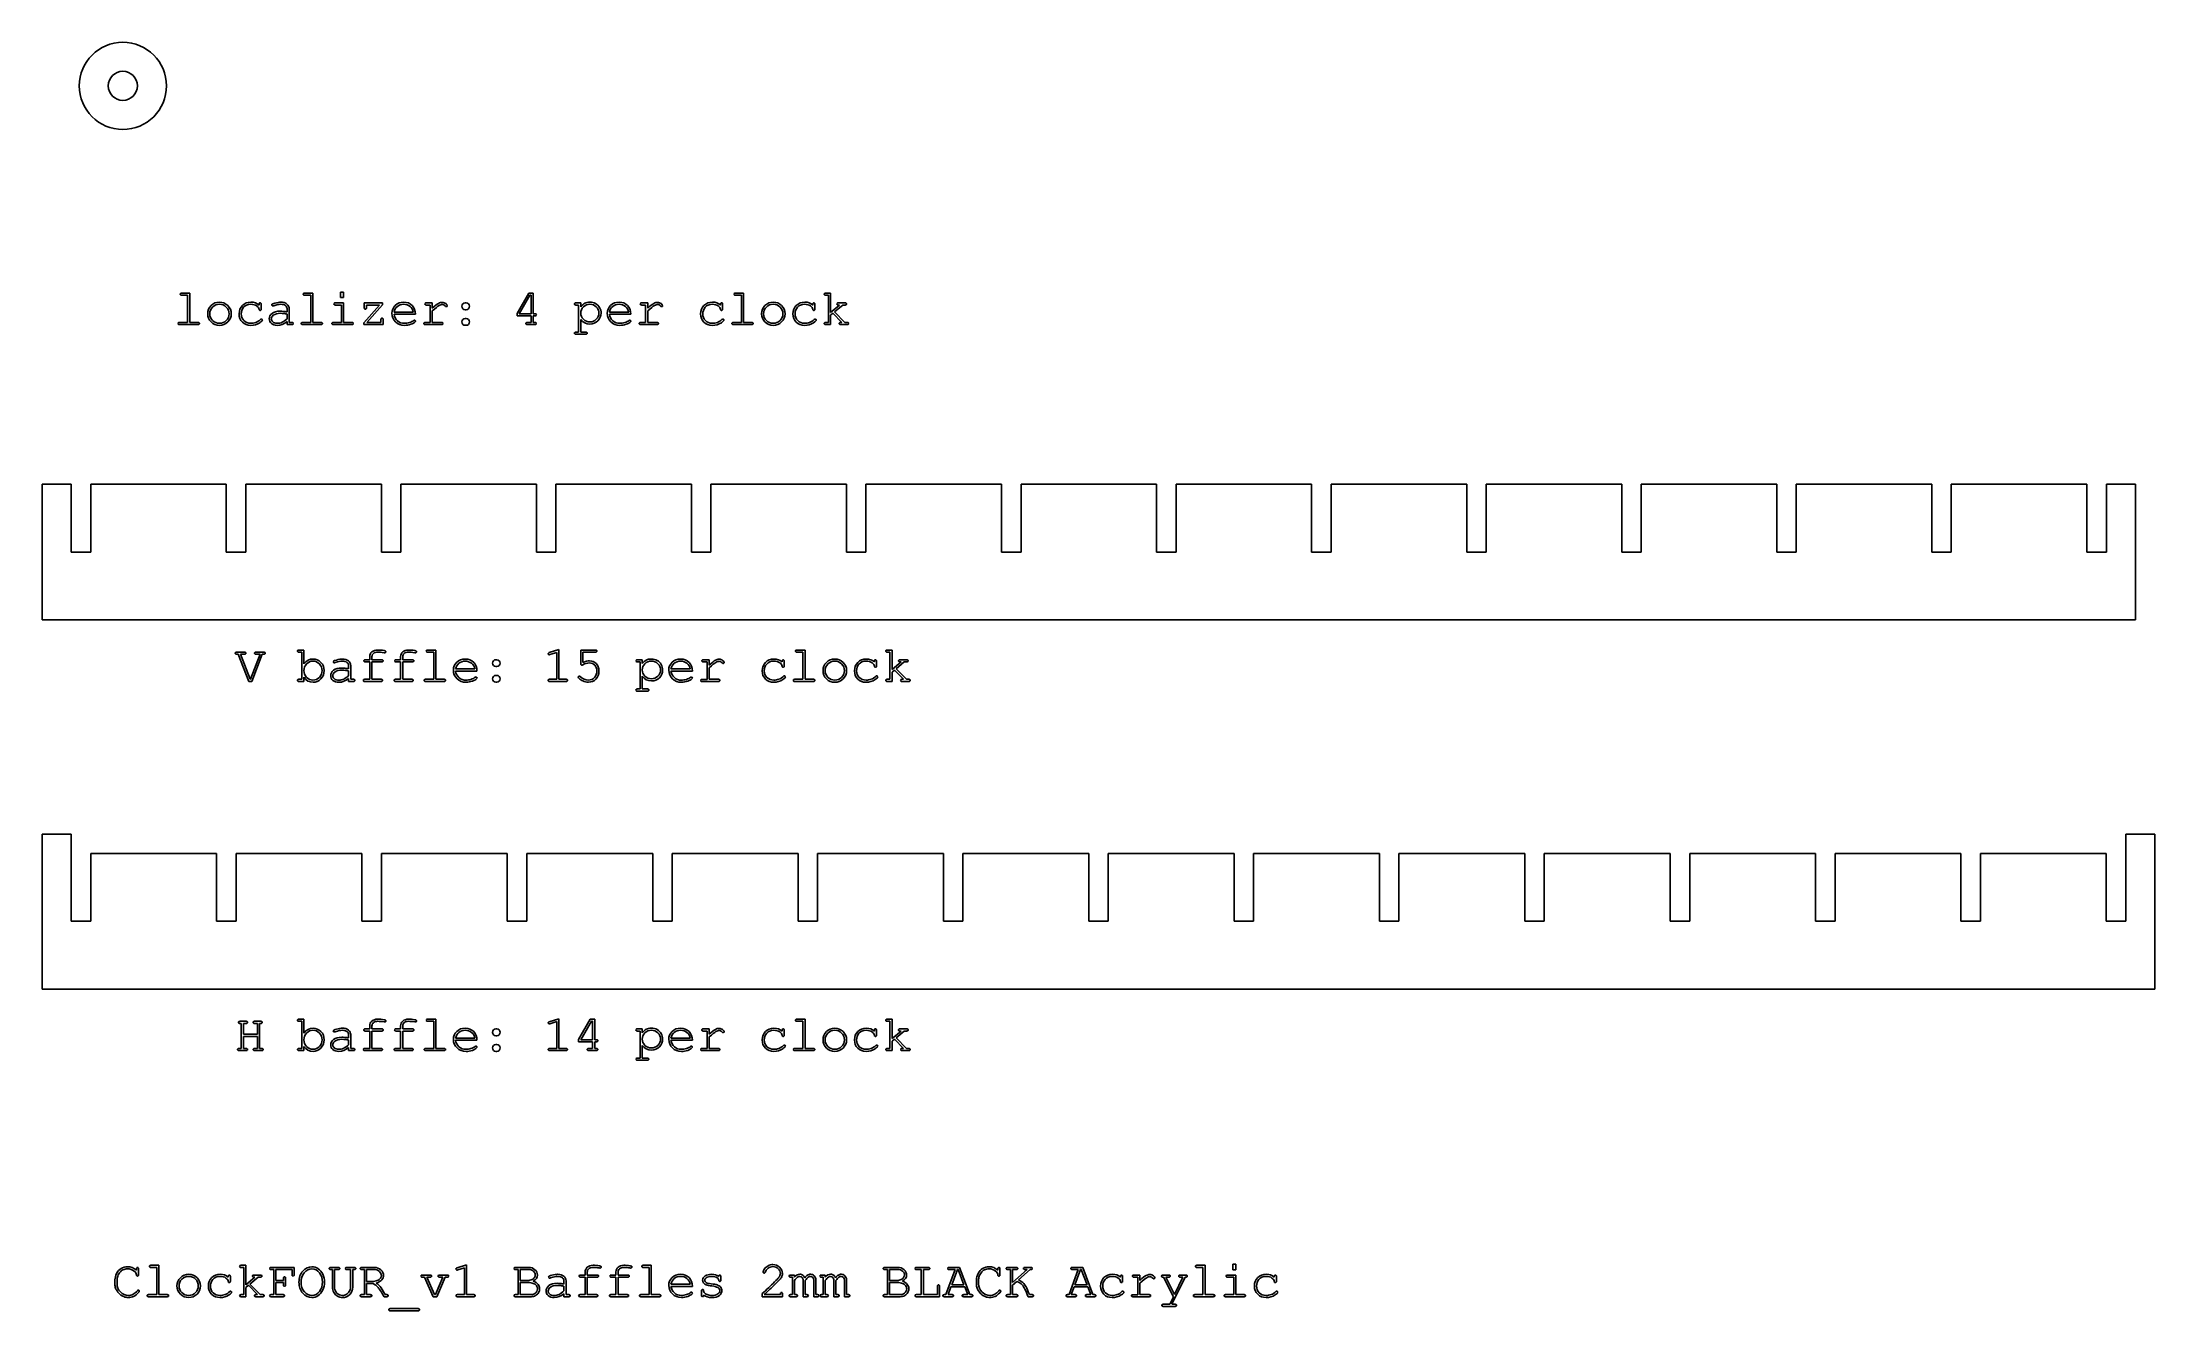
# Model space of a CAD drawing. Extents: x 16 to 234, y 0 to 130.
import ezdxf

# ---------------------------------------------------------------- set-up
doc = ezdxf.new("R2010")
doc.units = 0
doc.layers.add('baffles_v1_C4_v1', color=7, linetype='CONTINUOUS')

msp = doc.modelspace()

# ---------------------------------------------------------------- linework, layer by layer
at = {"layer": 'baffles_v1_C4_v1', "color": 7}
for p, q in [((30.380244, 104.522695), (31.22257, 104.522695)), ((31.005529, 104.30307), (30.380244, 104.30307)), ((31.005529, 101.49704), (31.005529, 104.30307)), ((31.22257, 104.522695), (31.22257, 101.49704)), ((38.368387, 103.297963), (38.368387, 103.370311)), ((38.368387, 103.297963), (38.368387, 103.297963)), ((38.588011, 103.370311), (38.588011, 102.879384)), ((41.26175, 102.582245), (41.26175, 102.933644)), ((41.481374, 102.933645), (41.481374, 101.49704)), ((43.080244, 104.522695), (43.92257, 104.522695)), ((43.705528, 104.30307), (43.080244, 104.30307)), ((43.705528, 101.49704), (43.705528, 104.30307)), ((43.92257, 104.522695), (43.92257, 101.49704)), ((46.252657, 103.517589), (47.102736, 103.517588)), ((46.885696, 103.297963), (46.25266, 103.297963)), ((46.774592, 104.070526), (46.774592, 104.631215)), ((46.774592, 104.631215), (47.094986, 104.631215)), ((47.094986, 104.070526), (46.774592, 104.070526)), ((46.885696, 101.49704), (46.885696, 103.297963)), ((47.094986, 104.631215), (47.094986, 104.070526)), ((47.102736, 103.517588), (47.102736, 101.49704)), ((49.187365, 101.473785), (50.804837, 103.297963)), ((49.236458, 103.003408), (49.236458, 103.517588)), ((49.236458, 103.517588), (51.112312, 103.517588)), ((50.804837, 103.297963), (49.456082, 103.297963)), ((49.456082, 103.297963), (49.456082, 103.003408)), ((51.112312, 103.323802), (49.487088, 101.49704)), ((51.112312, 103.517588), (51.112312, 103.323802)), ((52.302937, 102.566742), (54.292479, 102.566742)), ((56.036043, 103.297963), (55.63555, 103.297963)), ((55.635551, 103.517589), (56.253083, 103.517588)), ((56.036043, 101.489288), (56.036043, 103.297963)), ((56.253083, 103.517588), (56.253083, 102.969818)), ((56.253084, 102.685598), (56.253084, 101.49704)), ((59.64254, 103.517588), (59.735558, 103.517588)), ((59.64254, 103.517588), (59.64254, 103.517588)), ((59.735558, 102.814789), (59.64254, 102.814789)), ((65.002936, 102.437551), (66.20958, 104.522695)), ((66.328438, 104.30307), (65.230311, 102.403961)), ((66.20958, 104.522695), (66.66175, 104.522695)), ((66.442124, 104.30307), (66.328438, 104.30307)), ((66.442124, 102.403961), (66.442124, 104.30307)), ((66.66175, 104.522695), (66.66175, 102.403961)), ((71.060966, 103.517589), (71.569979, 103.517588)), ((71.352936, 103.297964), (71.060966, 103.297964)), ((71.352936, 100.499685), (71.352936, 103.297964)), ((71.569979, 103.517588), (71.569979, 103.122264)), ((73.451, 102.465973), (73.451, 102.465973)), ((74.527936, 102.566742), (76.517479, 102.566742)), ((78.26103, 103.297963), (77.860539, 103.297963)), ((77.86056, 103.517589), (78.478084, 103.517588)), ((78.26103, 101.489288), (78.26103, 103.297963)), ((78.478084, 103.517588), (78.478084, 102.969818)), ((78.478101, 102.685598), (78.478101, 101.49704)), ((85.993386, 103.297963), (85.993386, 103.370311)), ((85.993393, 103.297963), (85.993386, 103.297963)), ((86.213019, 103.370311), (86.213019, 102.879384)), ((87.530231, 104.522695), (88.372569, 104.522695)), ((88.15553, 104.30307), (87.530245, 104.30307)), ((88.15553, 101.49704), (88.15553, 104.30307)), ((88.372569, 104.522695), (88.372569, 101.49704)), ((95.518386, 103.297963), (95.518386, 103.370311)), ((95.518393, 103.297963), (95.518386, 103.297963)), ((95.738019, 103.370311), (95.738019, 102.879384)), ((96.838202, 104.522695), (97.347214, 104.522695)), ((97.130175, 104.30307), (96.838202, 104.30307)), ((97.130175, 101.49704), (97.130175, 104.30307)), ((97.347214, 104.522695), (97.347214, 102.522817)), ((97.347214, 102.522817), (98.26964, 103.297964)), ((98.602952, 103.297964), (97.75546, 102.589997)), ((97.75546, 102.589997), (98.827745, 101.49704)), ((98.158536, 103.517589), (98.853583, 103.517589)), ((98.26964, 103.297964), (98.158536, 103.297964)), ((98.853583, 103.297964), (98.602952, 103.297964)), ((30.152867, 101.49704), (31.005529, 101.49704)), ((32.075231, 101.279999), (30.152867, 101.279999)), ((31.22257, 101.49704), (32.075231, 101.49704)), ((35.281237, 102.393626), (35.281237, 102.393626)), ((35.500861, 102.393626), (35.500861, 102.393626)), ((41.26175, 101.882029), (41.26175, 102.360036)), ((41.26175, 101.279999), (41.26175, 101.592641)), ((41.770763, 101.279999), (41.26175, 101.279999)), ((41.481374, 101.49704), (41.770761, 101.49704)), ((42.852867, 101.49704), (43.705528, 101.49704)), ((44.775231, 101.279999), (42.852867, 101.279999)), ((43.92257, 101.49704), (44.775231, 101.49704)), ((46.033035, 101.49704), (46.885696, 101.49704)), ((47.955398, 101.279999), (46.033035, 101.279999)), ((47.102736, 101.49704), (47.955397, 101.49704)), ((49.187365, 101.279999), (49.187365, 101.473785)), ((51.17174, 101.279999), (49.187365, 101.279999)), ((49.487088, 101.49704), (50.954698, 101.49704)), ((50.954698, 101.49704), (50.954698, 101.796763)), ((51.174323, 101.796763), (51.17174, 101.279999)), ((54.512104, 102.347117), (52.300353, 102.347117)), ((54.512104, 102.347117), (54.512104, 102.347117)), ((57.214265, 101.279999), (55.511526, 101.279999)), ((55.511527, 101.489288), (56.036043, 101.489288)), ((56.253084, 101.49704), (57.214266, 101.49704)), ((59.64254, 101.9027), (59.735558, 101.9027)), ((59.64254, 101.9027), (59.64254, 101.9027)), ((59.735558, 101.202484), (59.64254, 101.202484)), ((65.002936, 102.18692), (65.002936, 102.437551)), ((66.442124, 102.18692), (65.002936, 102.18692)), ((65.230311, 102.403961), (66.442124, 102.403961)), ((66.036465, 101.49704), (66.442124, 101.49704)), ((66.842619, 101.279999), (66.036465, 101.279999)), ((66.442124, 101.49704), (66.442124, 102.18692)), ((66.66175, 102.403961), (66.842619, 102.403961)), ((66.842619, 102.18692), (66.66175, 102.18692)), ((66.66175, 102.18692), (66.66175, 101.49704)), ((66.66175, 101.49704), (66.842619, 101.49704)), ((71.060966, 100.499685), (71.352936, 100.499685)), ((72.097078, 100.282643), (71.060966, 100.282643)), ((71.569979, 101.807098), (71.569979, 100.499685)), ((71.569979, 100.499685), (72.097078, 100.499685)), ((76.737104, 102.347117), (74.525353, 102.347117)), ((76.737108, 102.347117), (76.737104, 102.347117)), ((77.736517, 101.489288), (78.26103, 101.489288)), ((79.439266, 101.279999), (77.736527, 101.279999)), ((78.478101, 101.49704), (79.439283, 101.49704)), ((87.302869, 101.49704), (88.15553, 101.49704)), ((89.225229, 101.279999), (87.302869, 101.279999)), ((88.372569, 101.49704), (89.225229, 101.49704)), ((92.431235, 102.393626), (92.431235, 102.393626)), ((92.65086, 102.393626), (92.65086, 102.393626)), ((96.838202, 101.49704), (97.130175, 101.49704)), ((97.347214, 101.279999), (96.838202, 101.279999)), ((97.595263, 102.455638), (97.347214, 102.246348)), ((97.347214, 102.246348), (97.347214, 101.279999)), ((98.528022, 101.49704), (97.595263, 102.455638)), ((98.375576, 101.49704), (98.528022, 101.49704)), ((99.078376, 101.279999), (98.375576, 101.279999)), ((98.827745, 101.49704), (99.078376, 101.49704)), ((42.485965, 67.692695), (42.994978, 67.692695)), ((42.994978, 67.692695), (42.994978, 66.253506)), ((55.780244, 67.692695), (56.62257, 67.692695)), ((56.62257, 67.692695), (56.62257, 64.66704)), ((68.327798, 67.423978), (69.319986, 67.73662)), ((69.319986, 67.73662), (69.319986, 64.66704)), ((71.572554, 66.253507), (71.572554, 67.692695)), ((71.572554, 67.692695), (73.086673, 67.692695)), ((93.880231, 67.692695), (94.722569, 67.692695)), ((94.722569, 67.692695), (94.722569, 64.66704)), ((103.188202, 67.692695), (103.697214, 67.692695)), ((103.697214, 67.692695), (103.697214, 65.692817)), ((36.061034, 67.47307), (36.86977, 67.47307)), ((36.228982, 67.256029), (36.061034, 67.256029)), ((37.321939, 64.449999), (36.228982, 67.256029)), ((36.86977, 67.256029), (36.453775, 67.256029)), ((36.453775, 67.256029), (37.461465, 64.66704)), ((37.476968, 64.66704), (38.471739, 67.256029)), ((38.699115, 67.256029), (37.624246, 64.449999)), ((38.058328, 67.47307), (38.86448, 67.47307)), ((38.471739, 67.256029), (38.058328, 67.256029)), ((38.86448, 67.256029), (38.699115, 67.256029)), ((42.777937, 67.47307), (42.485965, 67.47307)), ((42.777937, 64.66704), (42.777937, 67.47307)), ((44.878584, 65.563626), (44.878584, 65.563626)), ((47.61175, 65.752245), (47.61175, 66.103644)), ((47.61175, 65.052029), (47.61175, 65.530036)), ((47.831374, 66.103645), (47.831374, 64.66704)), ((49.329475, 66.687589), (49.79973, 66.687589)), ((49.79973, 66.467963), (49.329475, 66.467963)), ((49.79973, 66.687589), (49.79973, 67.015734)), ((49.79973, 64.66704), (49.79973, 66.467963)), ((50.019354, 67.015734), (50.019354, 66.687589)), ((50.019354, 66.687589), (51.034795, 66.687589)), ((50.019355, 66.467963), (50.019355, 64.66704)), ((51.034795, 66.467963), (50.019355, 66.467963)), ((52.504475, 66.687589), (52.97473, 66.687589)), ((52.97473, 66.467963), (52.504475, 66.467963)), ((52.97473, 66.687589), (52.97473, 67.015734)), ((52.97473, 64.66704), (52.97473, 66.467963)), ((53.194354, 67.015734), (53.194354, 66.687589)), ((53.194354, 66.687589), (54.209795, 66.687589)), ((53.194355, 66.467963), (53.194355, 64.66704)), ((54.209795, 66.467963), (53.194355, 66.467963)), ((56.405528, 67.47307), (55.780244, 67.47307)), ((56.405528, 64.66704), (56.405528, 67.47307)), ((60.862104, 65.517117), (58.650353, 65.517117)), ((58.652937, 65.736742), (60.642479, 65.736742)), ((60.862104, 65.517117), (60.862104, 65.517117)), ((62.81754, 66.687588), (62.910558, 66.687588)), ((62.81754, 66.687588), (62.81754, 66.687588)), ((62.910558, 65.984789), (62.81754, 65.984789)), ((69.102945, 67.436897), (68.394978, 67.214688)), ((69.102945, 64.66704), (69.102945, 67.436897)), ((71.789604, 67.47307), (71.789604, 66.411119)), ((73.086673, 67.47307), (71.789604, 67.47307)), ((77.410966, 66.687589), (77.919979, 66.687588)), ((77.702936, 66.467964), (77.410966, 66.467964)), ((77.702936, 63.669685), (77.702936, 66.467964)), ((77.919979, 66.687588), (77.919979, 66.292264)), ((79.801, 65.635973), (79.801, 65.635973)), ((83.087104, 65.517117), (80.875353, 65.517117)), ((80.877936, 65.736742), (82.867479, 65.736742)), ((83.087108, 65.517117), (83.087104, 65.517117)), ((84.61103, 66.467963), (84.210539, 66.467963)), ((84.21056, 66.687589), (84.828084, 66.687588)), ((84.61103, 64.659288), (84.61103, 66.467963)), ((84.828084, 66.687588), (84.828084, 66.139818)), ((84.828101, 65.855598), (84.828101, 64.66704)), ((92.343386, 66.467963), (92.343386, 66.540311)), ((92.343393, 66.467963), (92.343386, 66.467963)), ((92.563019, 66.540311), (92.563019, 66.049384)), ((94.50553, 67.47307), (93.880245, 67.47307)), ((94.50553, 64.66704), (94.50553, 67.47307)), ((98.781235, 65.563626), (98.781235, 65.563626)), ((99.00086, 65.563626), (99.00086, 65.563626)), ((101.868386, 66.467963), (101.868386, 66.540311)), ((101.868393, 66.467963), (101.868386, 66.467963)), ((102.088019, 66.540311), (102.088019, 66.049384)), ((103.480175, 67.47307), (103.188202, 67.47307)), ((103.480175, 64.66704), (103.480175, 67.47307)), ((103.697214, 65.692817), (104.61964, 66.467964)), ((103.945263, 65.625638), (103.697214, 65.416348)), ((103.697214, 65.416348), (103.697214, 64.449999)), ((104.878022, 64.66704), (103.945263, 65.625638)), ((104.952952, 66.467964), (104.10546, 65.759997)), ((104.10546, 65.759997), (105.177745, 64.66704)), ((104.508536, 66.687589), (105.203583, 66.687589)), ((104.61964, 66.467964), (104.508536, 66.467964)), ((105.203583, 66.467964), (104.952952, 66.467964)), ((37.624246, 64.449999), (37.321939, 64.449999)), ((37.461465, 64.66704), (37.476968, 64.66704)), ((42.485965, 64.66704), (42.777937, 64.66704)), ((42.994978, 64.449999), (42.485965, 64.449999)), ((42.994978, 64.876329), (42.994978, 64.449999)), ((47.61175, 64.449999), (47.61175, 64.762641)), ((48.120763, 64.449999), (47.61175, 64.449999)), ((47.831374, 64.66704), (48.120761, 64.66704)), ((49.275214, 64.66704), (49.79973, 64.66704)), ((50.972785, 64.449999), (49.275214, 64.449999)), ((50.019355, 64.66704), (50.972785, 64.66704)), ((52.450214, 64.66704), (52.97473, 64.66704)), ((54.147785, 64.449999), (52.450214, 64.449999)), ((53.194355, 64.66704), (54.147785, 64.66704)), ((55.552867, 64.66704), (56.405528, 64.66704)), ((57.475231, 64.449999), (55.552867, 64.449999)), ((56.62257, 64.66704), (57.475231, 64.66704)), ((62.81754, 65.0727), (62.910558, 65.0727)), ((62.81754, 65.0727), (62.81754, 65.0727)), ((62.910558, 64.372484), (62.81754, 64.372484)), ((68.358804, 64.66704), (69.102945, 64.66704)), ((70.064126, 64.449999), (68.358804, 64.449999)), ((69.319986, 64.66704), (70.064126, 64.66704)), ((77.410966, 63.669685), (77.702936, 63.669685)), ((78.447078, 63.452643), (77.410966, 63.452643)), ((77.919979, 64.977098), (77.919979, 63.669685)), ((77.919979, 63.669685), (78.447078, 63.669685)), ((84.086517, 64.659288), (84.61103, 64.659288)), ((85.789266, 64.449999), (84.086527, 64.449999)), ((84.828101, 64.66704), (85.789283, 64.66704)), ((93.652869, 64.66704), (94.50553, 64.66704)), ((95.575229, 64.449999), (93.652869, 64.449999)), ((94.722569, 64.66704), (95.575229, 64.66704)), ((103.188202, 64.66704), (103.480175, 64.66704)), ((103.697214, 64.449999), (103.188202, 64.449999)), ((104.725576, 64.66704), (104.878022, 64.66704)), ((105.428376, 64.449999), (104.725576, 64.449999)), ((105.177745, 64.66704), (105.428376, 64.66704)), ((36.407266, 29.37307), (37.050638, 29.37307)), ((36.541625, 29.156029), (36.407266, 29.156029)), ((36.541625, 26.56704), (36.541625, 29.156029)), ((37.050638, 29.156029), (36.758666, 29.156029)), ((36.758666, 29.156029), (36.758666, 28.029483)), ((37.908466, 29.37307), (38.551838, 29.37307)), ((38.197854, 29.156029), (37.908466, 29.156029)), ((38.197854, 28.029483), (38.197854, 29.156029)), ((38.551838, 29.156029), (38.417479, 29.156029)), ((38.417479, 29.156029), (38.417479, 26.56704)), ((42.485965, 29.592695), (42.994978, 29.592695)), ((42.777937, 29.37307), (42.485965, 29.37307)), ((42.777937, 26.56704), (42.777937, 29.37307)), ((42.994978, 29.592695), (42.994978, 28.153506)), ((49.329475, 28.587589), (49.79973, 28.587589)), ((49.79973, 28.367963), (49.329475, 28.367963)), ((49.79973, 28.587589), (49.79973, 28.915734)), ((49.79973, 26.56704), (49.79973, 28.367963)), ((50.019354, 28.915734), (50.019354, 28.587589)), ((50.019354, 28.587589), (51.034795, 28.587589)), ((50.019355, 28.367963), (50.019355, 26.56704)), ((51.034795, 28.367963), (50.019355, 28.367963)), ((52.504475, 28.587589), (52.97473, 28.587589)), ((52.97473, 28.367963), (52.504475, 28.367963)), ((52.97473, 28.587589), (52.97473, 28.915734)), ((52.97473, 26.56704), (52.97473, 28.367963)), ((53.194354, 28.915734), (53.194354, 28.587589)), ((53.194354, 28.587589), (54.209795, 28.587589)), ((53.194355, 28.367963), (53.194355, 26.56704)), ((54.209795, 28.367963), (53.194355, 28.367963)), ((55.780244, 29.592695), (56.62257, 29.592695)), ((56.405528, 29.37307), (55.780244, 29.37307)), ((56.405528, 26.56704), (56.405528, 29.37307)), ((56.62257, 29.592695), (56.62257, 26.56704)), ((62.81754, 28.587588), (62.910558, 28.587588)), ((62.81754, 28.587588), (62.81754, 28.587588)), ((68.327798, 29.323978), (69.319986, 29.63662)), ((69.102945, 29.336897), (68.394978, 29.114688)), ((69.102945, 26.56704), (69.102945, 29.336897)), ((69.319986, 29.63662), (69.319986, 26.56704)), ((71.352936, 27.507551), (72.55958, 29.592695)), ((72.678438, 29.37307), (71.580311, 27.473961)), ((72.55958, 29.592695), (73.01175, 29.592695)), ((72.792124, 29.37307), (72.678438, 29.37307)), ((72.792124, 27.473961), (72.792124, 29.37307)), ((73.01175, 29.592695), (73.01175, 27.473961)), ((77.410966, 28.587589), (77.919979, 28.587588)), ((77.702936, 28.367964), (77.410966, 28.367964)), ((77.702936, 25.569685), (77.702936, 28.367964)), ((77.919979, 28.587588), (77.919979, 28.192264)), ((84.61103, 28.367963), (84.210539, 28.367963)), ((84.21056, 28.587589), (84.828084, 28.587588)), ((84.61103, 26.559288), (84.61103, 28.367963)), ((84.828084, 28.587588), (84.828084, 28.039818)), ((92.343386, 28.367963), (92.343386, 28.440311)), ((92.343393, 28.367963), (92.343386, 28.367963)), ((92.563019, 28.440311), (92.563019, 27.949384)), ((93.880231, 29.592695), (94.722569, 29.592695)), ((94.50553, 29.37307), (93.880245, 29.37307)), ((94.50553, 26.56704), (94.50553, 29.37307)), ((94.722569, 29.592695), (94.722569, 26.56704)), ((101.868386, 28.367963), (101.868386, 28.440311)), ((101.868393, 28.367963), (101.868386, 28.367963)), ((102.088019, 28.440311), (102.088019, 27.949384)), ((103.188202, 29.592695), (103.697214, 29.592695)), ((103.480175, 29.37307), (103.188202, 29.37307)), ((103.480175, 26.56704), (103.480175, 29.37307)), ((103.697214, 29.592695), (103.697214, 27.592817)), ((103.697214, 27.592817), (104.61964, 28.367964)), ((104.952952, 28.367964), (104.10546, 27.659997)), ((104.508536, 28.587589), (105.203583, 28.587589)), ((104.61964, 28.367964), (104.508536, 28.367964)), ((105.203583, 28.367964), (104.952952, 28.367964)), ((36.296162, 26.56704), (36.541625, 26.56704)), ((37.050638, 26.349999), (36.296162, 26.349999)), ((36.758666, 28.029483), (38.197854, 28.029483)), ((38.197854, 27.812442), (36.758666, 27.812442)), ((36.758666, 27.812442), (36.758666, 26.56704)), ((36.758666, 26.56704), (37.050638, 26.56704)), ((37.908466, 26.56704), (38.197854, 26.56704)), ((38.662942, 26.349999), (37.908466, 26.349999)), ((38.197854, 26.56704), (38.197854, 27.812442)), ((38.417479, 26.56704), (38.662942, 26.56704)), ((42.485965, 26.56704), (42.777937, 26.56704)), ((42.994978, 26.349999), (42.485965, 26.349999)), ((42.994978, 26.776329), (42.994978, 26.349999)), ((44.878584, 27.463626), (44.878584, 27.463626)), ((47.61175, 27.652245), (47.61175, 28.003644)), ((47.61175, 26.952029), (47.61175, 27.430036)), ((47.61175, 26.349999), (47.61175, 26.662641)), ((48.120763, 26.349999), (47.61175, 26.349999)), ((47.831374, 28.003645), (47.831374, 26.56704)), ((47.831374, 26.56704), (48.120761, 26.56704)), ((49.275214, 26.56704), (49.79973, 26.56704)), ((50.972785, 26.349999), (49.275214, 26.349999)), ((50.019355, 26.56704), (50.972785, 26.56704)), ((52.450214, 26.56704), (52.97473, 26.56704)), ((54.147785, 26.349999), (52.450214, 26.349999)), ((53.194355, 26.56704), (54.147785, 26.56704)), ((55.552867, 26.56704), (56.405528, 26.56704)), ((57.475231, 26.349999), (55.552867, 26.349999)), ((56.62257, 26.56704), (57.475231, 26.56704)), ((60.862104, 27.417117), (58.650353, 27.417117)), ((58.652937, 27.636742), (60.642479, 27.636742)), ((60.862104, 27.417117), (60.862104, 27.417117)), ((62.910558, 27.884789), (62.81754, 27.884789)), ((62.81754, 26.9727), (62.910558, 26.9727)), ((62.81754, 26.9727), (62.81754, 26.9727)), ((62.910558, 26.272484), (62.81754, 26.272484)), ((68.358804, 26.56704), (69.102945, 26.56704)), ((70.064126, 26.349999), (68.358804, 26.349999)), ((69.319986, 26.56704), (70.064126, 26.56704)), ((71.352936, 27.25692), (71.352936, 27.507551)), ((72.792124, 27.25692), (71.352936, 27.25692)), ((71.580311, 27.473961), (72.792124, 27.473961)), ((72.386465, 26.56704), (72.792124, 26.56704)), ((73.192619, 26.349999), (72.386465, 26.349999)), ((72.792124, 26.56704), (72.792124, 27.25692)), ((73.01175, 27.473961), (73.192619, 27.473961)), ((73.192619, 27.25692), (73.01175, 27.25692)), ((73.01175, 27.25692), (73.01175, 26.56704)), ((73.01175, 26.56704), (73.192619, 26.56704)), ((77.919979, 26.877098), (77.919979, 25.569685)), ((79.801, 27.535973), (79.801, 27.535973)), ((83.087104, 27.417117), (80.875353, 27.417117)), ((80.877936, 27.636742), (82.867479, 27.636742)), ((83.087108, 27.417117), (83.087104, 27.417117)), ((84.086517, 26.559288), (84.61103, 26.559288)), ((85.789266, 26.349999), (84.086527, 26.349999)), ((84.828101, 27.755598), (84.828101, 26.56704)), ((84.828101, 26.56704), (85.789283, 26.56704)), ((93.652869, 26.56704), (94.50553, 26.56704)), ((95.575229, 26.349999), (93.652869, 26.349999)), ((94.722569, 26.56704), (95.575229, 26.56704)), ((98.781235, 27.463626), (98.781235, 27.463626)), ((99.00086, 27.463626), (99.00086, 27.463626)), ((103.188202, 26.56704), (103.480175, 26.56704)), ((103.697214, 26.349999), (103.188202, 26.349999)), ((103.945263, 27.525638), (103.697214, 27.316348)), ((103.697214, 27.316348), (103.697214, 26.349999)), ((104.878022, 26.56704), (103.945263, 27.525638)), ((104.10546, 27.659997), (105.177745, 26.56704)), ((104.725576, 26.56704), (104.878022, 26.56704)), ((105.428376, 26.349999), (104.725576, 26.349999)), ((105.177745, 26.56704), (105.428376, 26.56704)), ((77.410966, 25.569685), (77.702936, 25.569685)), ((78.447078, 25.352643), (77.410966, 25.352643)), ((77.919979, 25.569685), (78.447078, 25.569685)), ((23.503144, 2.252245), (23.503144, 2.694078)), ((23.720185, 2.663073), (23.720185, 2.283251)), ((25.717479, 3.675931), (25.717479, 3.828376)), ((25.717479, 3.675931), (25.717479, 3.675931)), ((25.934521, 3.828376), (25.934521, 3.226346)), ((27.205241, 4.192695), (28.04757, 4.192695)), ((27.830528, 3.97307), (27.205244, 3.97307)), ((27.830528, 1.16704), (27.830528, 3.97307)), ((28.04757, 4.192695), (28.04757, 1.16704)), ((35.193387, 2.967963), (35.193387, 3.040311)), ((35.193387, 2.967963), (35.193387, 2.967963)), ((35.413011, 3.040311), (35.413011, 2.549384)), ((36.513203, 4.192695), (37.022216, 4.192695)), ((36.805175, 3.97307), (36.513203, 3.97307)), ((36.805175, 1.16704), (36.805175, 3.97307)), ((37.022216, 4.192695), (37.022216, 2.192817)), ((37.022216, 2.192817), (37.94464, 2.967964)), ((38.277953, 2.967964), (37.43046, 2.259997)), ((37.43046, 2.259997), (38.502745, 1.16704)), ((37.833536, 3.187589), (38.528584, 3.187589)), ((37.94464, 2.967964), (37.833536, 2.967964)), ((38.528584, 2.967964), (38.277953, 2.967964)), ((39.897492, 3.756029), (39.60552, 3.756029)), ((39.605522, 3.97307), (41.995557, 3.97307)), ((39.897492, 1.16704), (39.897492, 3.756029)), ((40.114533, 2.409858), (40.114533, 1.16704)), ((40.892265, 2.409858), (40.114533, 2.409858)), ((41.775932, 3.756029), (40.114535, 3.756029)), ((40.114535, 3.756029), (40.114535, 2.626899)), ((40.114535, 2.626899), (40.892265, 2.626899)), ((40.892265, 2.626899), (40.892265, 2.872362)), ((40.892265, 2.164395), (40.892265, 2.409858)), ((41.11189, 2.872362), (41.11189, 2.164395)), ((41.775932, 3.226345), (41.775932, 3.756029)), ((41.995557, 3.97307), (41.995557, 3.226345)), ((44.919925, 2.453783), (44.919925, 2.453783)), ((45.13955, 2.453783), (45.13955, 2.453783)), ((45.759148, 3.97307), (46.560133, 3.97307)), ((45.942601, 3.756029), (45.75915, 3.756029)), ((45.942601, 1.942186), (45.942601, 3.756029)), ((46.560133, 3.756029), (46.15964, 3.756029)), ((46.15964, 3.756029), (46.15964, 1.942186)), ((47.420546, 3.97307), (48.22153, 3.97307)), ((47.821038, 3.756029), (47.420546, 3.756029)), ((47.821038, 1.942186), (47.821038, 3.756029)), ((48.038081, 3.756029), (48.038081, 1.942186)), ((48.22153, 3.756029), (48.038081, 3.756029)), ((48.947069, 3.97307), (50.259651, 3.97307)), ((49.239041, 3.756029), (48.947069, 3.756029)), ((49.239041, 1.16704), (49.239041, 3.756029)), ((50.254483, 3.756029), (49.456082, 3.756029)), ((49.456082, 3.756029), (49.456082, 2.515795)), ((49.456082, 2.515795), (50.047777, 2.515795)), ((49.456082, 2.298754), (49.456082, 1.16704)), ((50.145962, 2.298754), (49.456082, 2.298754)), ((55.222138, 3.187589), (56.036042, 3.187589)), ((55.444347, 2.967963), (55.222138, 2.967963)), ((56.335765, 0.949999), (55.444347, 2.967963)), ((56.036042, 2.967963), (55.676891, 2.967963)), ((55.676891, 2.967963), (56.472708, 1.16704)), ((56.568309, 1.16704), (57.348623, 2.967963)), ((57.583751, 2.967963), (56.702668, 0.949999)), ((56.986889, 3.187589), (57.803376, 3.187589)), ((57.348623, 2.967963), (56.986889, 2.967963)), ((57.803376, 2.967963), (57.583751, 2.967963)), ((58.802803, 3.923978), (59.794987, 4.23662)), ((59.577944, 3.936897), (58.869979, 3.714688)), ((59.577944, 1.16704), (59.577944, 3.936897)), ((59.794987, 4.23662), (59.794987, 1.16704)), ((64.819484, 3.97307), (66.183743, 3.97307)), ((65.111457, 3.756029), (64.819484, 3.756029)), ((65.111457, 1.16704), (65.111457, 3.756029)), ((66.188911, 3.756029), (65.328497, 3.756029)), ((65.328497, 3.756029), (65.328497, 2.629483)), ((65.328497, 2.629483), (66.095894, 2.629483)), ((66.108813, 2.409858), (65.328497, 2.409858)), ((65.328497, 2.409858), (65.328497, 1.16704)), ((69.83675, 2.252245), (69.83675, 2.603644)), ((70.056368, 2.603645), (70.056368, 1.16704)), ((71.554474, 3.187589), (72.02473, 3.187589)), ((72.02473, 2.967963), (71.554474, 2.967963)), ((72.02473, 3.187589), (72.02473, 3.515734)), ((72.02473, 1.16704), (72.02473, 2.967963)), ((72.244352, 3.515734), (72.244352, 3.187589)), ((72.244352, 3.187589), (73.259795, 3.187589)), ((72.244356, 2.967963), (72.244356, 1.16704)), ((73.259795, 2.967963), (72.244356, 2.967963)), ((74.729474, 3.187589), (75.19973, 3.187589)), ((75.19973, 2.967963), (74.729474, 2.967963)), ((75.19973, 3.187589), (75.19973, 3.515734)), ((75.19973, 1.16704), (75.19973, 2.967963)), ((75.419352, 3.515734), (75.419352, 3.187589)), ((75.419352, 3.187589), (76.434795, 3.187589)), ((75.419356, 2.967963), (75.419356, 1.16704)), ((76.434795, 2.967963), (75.419356, 2.967963)), ((78.005231, 4.192695), (78.847569, 4.192695)), ((78.63053, 3.97307), (78.005245, 3.97307)), ((78.63053, 1.16704), (78.63053, 3.97307)), ((78.847569, 4.192695), (78.847569, 1.16704)), ((80.877936, 2.236742), (82.867479, 2.236742)), ((85.804735, 3.045478), (85.804767, 3.045478)), ((86.024399, 3.040311), (86.024399, 2.66824)), ((93.223951, 3.187589), (93.624446, 3.187588)), ((93.407403, 2.967963), (93.223951, 2.967963)), ((93.407403, 1.16704), (93.407403, 2.967963)), ((93.624446, 3.187588), (93.624446, 2.967963)), ((93.624446, 2.606228), (93.624446, 1.16704)), ((94.515862, 0.949999), (94.515862, 2.64757)), ((94.735488, 2.606228), (94.735488, 1.16704)), ((95.619157, 0.949999), (95.619157, 2.663073)), ((95.836197, 2.683743), (95.836197, 1.16704)), ((96.398951, 3.187589), (96.799446, 3.187588)), ((96.582403, 2.967963), (96.398951, 2.967963)), ((96.582403, 1.16704), (96.582403, 2.967963)), ((96.799446, 3.187588), (96.799446, 2.967963)), ((96.799446, 2.606228), (96.799446, 1.16704)), ((97.690862, 0.949999), (97.690862, 2.64757)), ((97.910488, 2.606228), (97.910488, 1.16704)), ((98.794157, 0.949999), (98.794157, 2.663073)), ((99.011197, 2.683743), (99.011197, 1.16704)), ((102.919484, 3.97307), (104.283743, 3.97307)), ((103.211457, 3.756029), (102.919484, 3.756029)), ((103.211457, 1.16704), (103.211457, 3.756029)), ((104.288911, 3.756029), (103.428497, 3.756029)), ((103.428497, 3.756029), (103.428497, 2.629483)), ((103.428497, 2.629483), (104.195894, 2.629483)), ((104.208813, 2.409858), (103.428497, 2.409858)), ((103.428497, 2.409858), (103.428497, 1.16704)), ((106.20043, 3.97307), (107.453582, 3.97307)), ((106.717193, 3.756029), (106.20043, 3.756029)), ((106.717193, 1.16704), (106.717193, 3.756029)), ((106.936812, 3.756029), (106.936812, 1.16704)), ((107.453582, 3.756029), (106.936812, 3.756029)), ((109.256565, 1.16704), (110.215165, 3.756029)), ((109.574376, 3.97307), (110.667334, 3.97307)), ((110.215165, 3.756029), (109.574376, 3.756029)), ((110.439955, 3.756029), (109.858598, 2.177314)), ((110.520057, 3.756029), (110.439955, 3.756029)), ((111.1195, 2.177314), (110.520057, 3.756029)), ((110.667334, 3.97307), (111.726701, 1.16704)), ((112.403139, 2.252245), (112.403139, 2.694079)), ((112.620167, 2.663073), (112.620167, 2.283251)), ((114.617472, 3.675931), (114.617479, 3.675931)), ((114.617479, 3.675931), (114.617479, 3.828376)), ((114.834501, 3.828376), (114.834501, 3.226346)), ((115.624652, 3.97307), (116.534159, 3.97307)), ((115.916625, 3.756029), (115.624652, 3.756029)), ((115.916625, 1.16704), (115.916625, 3.756029)), ((116.534159, 3.756029), (116.133665, 3.756029)), ((116.133665, 3.756029), (116.133665, 2.420193)), ((116.133665, 2.420193), (117.632282, 3.756029)), ((116.570333, 2.52613), (116.133665, 2.133389)), ((117.944925, 3.756029), (116.751199, 2.688911)), ((117.39457, 3.97307), (118.032773, 3.97307)), ((117.632282, 3.756029), (117.39457, 3.756029)), ((118.032773, 3.756029), (117.944925, 3.756029)), ((121.956565, 1.16704), (122.915165, 3.756029)), ((122.274376, 3.97307), (123.367334, 3.97307)), ((122.915165, 3.756029), (122.274376, 3.756029)), ((123.139955, 3.756029), (122.558598, 2.177314)), ((123.220057, 3.756029), (123.139955, 3.756029)), ((123.8195, 2.177314), (123.220057, 3.756029)), ((123.367334, 3.97307), (124.426701, 1.16704)), ((127.268386, 2.967963), (127.268386, 3.040311)), ((127.268393, 2.967963), (127.268386, 2.967963)), ((127.488019, 3.040311), (127.488019, 2.549384)), ((129.061065, 2.967963), (128.660574, 2.967963)), ((128.660596, 3.187589), (129.278084, 3.187588)), ((129.061065, 1.159288), (129.061065, 2.967963)), ((129.278084, 3.187588), (129.278084, 2.639818)), ((129.278101, 2.355598), (129.278101, 1.16704)), ((131.654681, 3.187588), (132.248963, 3.187588)), ((131.719278, 2.967963), (131.654681, 2.967963)), ((132.72697, 0.949999), (131.719278, 2.967963)), ((132.248963, 2.967963), (131.95699, 2.967963)), ((131.95699, 2.967963), (132.843242, 1.18771)), ((133.951694, 2.967963), (132.577099, 0.169685)), ((132.843242, 1.18771), (133.716571, 2.967963)), ((133.424598, 3.187588), (134.016295, 3.187588)), ((133.716571, 2.967963), (133.424598, 2.967963)), ((135.155231, 4.192695), (135.997569, 4.192695)), ((135.78053, 3.97307), (135.155245, 3.97307)), ((135.78053, 1.16704), (135.78053, 3.97307)), ((135.997569, 4.192695), (135.997569, 1.16704)), ((138.327645, 3.187589), (139.177748, 3.187588)), ((138.960698, 2.967963), (138.327659, 2.967963)), ((138.84959, 3.740526), (138.84959, 4.301215)), ((138.84959, 4.301215), (139.169987, 4.301215)), ((139.169987, 3.740526), (138.84959, 3.740526)), ((138.960698, 1.16704), (138.960698, 2.967963)), ((139.169987, 4.301215), (139.169987, 3.740526)), ((139.177748, 3.187588), (139.177748, 1.16704)), ((143.143386, 2.967963), (143.143386, 3.040311)), ((143.143393, 2.967963), (143.143386, 2.967963)), ((143.363019, 3.040311), (143.363019, 2.549384)), ((26.977867, 1.16704), (27.830528, 1.16704)), ((28.900231, 0.949999), (26.977867, 0.949999)), ((28.04757, 1.16704), (28.900231, 1.16704)), ((32.106237, 2.063626), (32.106237, 2.063626)), ((32.325861, 2.063626), (32.325861, 2.063626)), ((36.513203, 1.16704), (36.805175, 1.16704)), ((37.022216, 0.949999), (36.513203, 0.949999)), ((37.270262, 2.125638), (37.022216, 1.916348)), ((37.022216, 1.916348), (37.022216, 0.949999)), ((38.203022, 1.16704), (37.270262, 2.125638)), ((38.050577, 1.16704), (38.203022, 1.16704)), ((38.753376, 0.949999), (38.050577, 0.949999)), ((38.502745, 1.16704), (38.753376, 1.16704)), ((39.60552, 1.16704), (39.897492, 1.16704)), ((40.858674, 0.949999), (39.60552, 0.949999)), ((40.114533, 1.16704), (40.858674, 1.16704)), ((48.947069, 1.16704), (49.239041, 1.16704)), ((49.856574, 0.949999), (48.947069, 0.949999)), ((49.456082, 1.16704), (49.856574, 1.16704)), ((51.567064, 0.949999), (51.277676, 0.949999)), ((51.4017, 1.16704), (51.567064, 1.16704)), ((56.702668, 0.949999), (56.335765, 0.949999)), ((56.472708, 1.16704), (56.568309, 1.16704)), ((58.833805, 1.16704), (59.577944, 1.16704)), ((60.539126, 0.949999), (58.833805, 0.949999)), ((59.794987, 1.16704), (60.539126, 1.16704)), ((64.819484, 1.16704), (65.111457, 1.16704)), ((66.442124, 0.949999), (64.819484, 0.949999)), ((65.328497, 1.16704), (66.426623, 1.16704)), ((69.83675, 1.552029), (69.83675, 2.030036)), ((69.83675, 0.949999), (69.83675, 1.262641)), ((70.345762, 0.949999), (69.83675, 0.949999)), ((70.056368, 1.16704), (70.345755, 1.16704)), ((71.500213, 1.16704), (72.02473, 1.16704)), ((73.197784, 0.949999), (71.500213, 0.949999)), ((72.244356, 1.16704), (73.197784, 1.16704)), ((74.675213, 1.16704), (75.19973, 1.16704)), ((76.372783, 0.949999), (74.675213, 0.949999)), ((75.419356, 1.16704), (76.372783, 1.16704)), ((77.777869, 1.16704), (78.63053, 1.16704)), ((79.700229, 0.949999), (77.777869, 0.949999)), ((78.847569, 1.16704), (79.700229, 1.16704)), ((83.087104, 2.017117), (80.875353, 2.017117)), ((83.087108, 2.017117), (83.087104, 2.017117)), ((84.034845, 1.094693), (84.034845, 1.541694)), ((90.291839, 0.949999), (90.291839, 1.270393)), ((92.389904, 0.949999), (90.291839, 0.949999)), ((90.503724, 1.182543), (90.503707, 1.16704)), ((90.503707, 1.16704), (92.170271, 1.16704)), ((92.170271, 1.16704), (92.170271, 1.252306)), ((92.389904, 1.252306), (92.389904, 0.949999)), ((93.223951, 1.16704), (93.407403, 1.16704)), ((93.807897, 0.949999), (93.223951, 0.949999)), ((93.624446, 1.16704), (93.807897, 1.16704)), ((94.916357, 0.949999), (94.515862, 0.949999)), ((94.735488, 1.16704), (94.916357, 1.16704)), ((96.019648, 0.949999), (95.619157, 0.949999)), ((95.836197, 1.16704), (96.019648, 1.16704)), ((96.398951, 1.16704), (96.582403, 1.16704)), ((96.982897, 0.949999), (96.398951, 0.949999)), ((96.799446, 1.16704), (96.982897, 1.16704)), ((98.091357, 0.949999), (97.690862, 0.949999)), ((97.910488, 1.16704), (98.091357, 1.16704)), ((99.194648, 0.949999), (98.794157, 0.949999)), ((99.011197, 1.16704), (99.194648, 1.16704)), ((102.919484, 1.16704), (103.211457, 1.16704)), ((104.542124, 0.949999), (102.919484, 0.949999)), ((103.428497, 1.16704), (104.526623, 1.16704)), ((106.20043, 1.16704), (106.717193, 1.16704)), ((108.598215, 0.949999), (106.20043, 0.949999)), ((106.936812, 1.16704), (108.378583, 1.16704)), ((108.378583, 1.16704), (108.378583, 2.030036)), ((108.598215, 2.030036), (108.598215, 0.949999)), ((109.088619, 1.16704), (109.256565, 1.16704)), ((109.899937, 0.949999), (109.088619, 0.949999)), ((109.775914, 1.960273), (109.483941, 1.16704)), ((109.483941, 1.16704), (109.899937, 1.16704)), ((111.202184, 1.960273), (109.775914, 1.960273)), ((109.858598, 2.177314), (111.1195, 2.177314)), ((111.085912, 1.16704), (111.499322, 1.16704)), ((111.894648, 0.949999), (111.085912, 0.949999)), ((111.499322, 1.16704), (111.202184, 1.960273)), ((111.726701, 1.16704), (111.894648, 1.16704)), ((115.624652, 1.16704), (115.916625, 1.16704)), ((116.534159, 0.949999), (115.624652, 0.949999)), ((116.133665, 2.133389), (116.133665, 1.16704)), ((116.133665, 1.16704), (116.534159, 1.16704)), ((118.143877, 0.949999), (117.725299, 0.949999)), ((117.872577, 1.16704), (118.143877, 1.16704)), ((121.788618, 1.16704), (121.956565, 1.16704)), ((122.599937, 0.949999), (121.788618, 0.949999)), ((122.475914, 1.960273), (122.183941, 1.16704)), ((122.183941, 1.16704), (122.599937, 1.16704)), ((123.902184, 1.960273), (122.475914, 1.960273)), ((122.558598, 2.177314), (123.8195, 2.177314)), ((123.785912, 1.16704), (124.199322, 1.16704)), ((124.594648, 0.949999), (123.785912, 0.949999)), ((124.199322, 1.16704), (123.902184, 1.960273)), ((124.426701, 1.16704), (124.594648, 1.16704)), ((130.239266, 0.949999), (128.536527, 0.949999)), ((128.536552, 1.159288), (129.061065, 1.159288)), ((129.278101, 1.16704), (130.239283, 1.16704)), ((131.66501, 0.169685), (132.344555, 0.169685)), ((132.344555, 0.169685), (132.72697, 0.949999)), ((132.577099, 0.169685), (132.915579, 0.169685)), ((134.927869, 1.16704), (135.78053, 1.16704)), ((136.850229, 0.949999), (134.927869, 0.949999)), ((135.997569, 1.16704), (136.850229, 1.16704)), ((138.108034, 1.16704), (138.960698, 1.16704)), ((140.030398, 0.949999), (138.108034, 0.949999)), ((139.177748, 1.16704), (140.030408, 1.16704)), ((51.894691, -0.282484), (54.78082, -0.282484)), ((54.780822, -0.499525), (51.894693, -0.499525)), ((54.78082, -0.499525), (54.780822, -0.499525)), ((132.915579, -0.047357), (131.66501, -0.047357))]:
    msp.add_line(p, q, dxfattribs=at)
at = {"layer": 'baffles_v1_C4_v1', "color": 1}
for p, q in [((16, 70.799999), (16, 84.799985)), ((16, 84.799985), (18.994354, 84.799985)), ((18.994354, 84.799985), (18.994354, 77.794347)), ((21.005643, 77.794347), (21.005643, 84.799985)), ((21.005643, 84.799985), (34.994356, 84.799985)), ((34.994356, 84.799985), (34.994356, 77.794347)), ((37.005645, 77.794347), (37.005645, 84.799985)), ((37.005645, 84.799985), (50.994356, 84.799985)), ((50.994356, 84.799985), (50.994356, 77.794347)), ((53.005644, 77.794347), (53.005644, 84.799985)), ((53.005644, 84.799985), (66.994338, 84.799985)), ((66.994338, 84.799985), (66.994338, 77.794347)), ((69.00563, 77.794347), (69.00563, 84.799985)), ((69.00563, 84.799985), (82.994362, 84.799985)), ((82.994362, 84.799985), (82.994362, 77.794347)), ((85.005654, 77.794347), (85.005654, 84.799985)), ((85.005654, 84.799985), (98.994352, 84.799985)), ((98.994352, 84.799985), (98.994352, 77.794347)), ((101.005644, 77.794347), (101.005644, 84.799985)), ((101.005644, 84.799985), (114.994341, 84.799985)), ((114.994341, 84.799985), (114.994341, 77.794347)), ((117.005633, 77.794347), (117.005633, 84.799985)), ((117.005633, 84.799985), (130.994365, 84.799985)), ((130.994365, 84.799985), (130.994365, 77.794347)), ((133.005657, 77.794347), (133.005657, 84.799985)), ((133.005657, 84.799985), (146.994354, 84.799985)), ((146.994354, 84.799985), (146.994354, 77.794347)), ((149.005646, 77.794347), (149.005646, 84.799985)), ((149.005646, 84.799985), (162.994344, 84.799985)), ((162.994344, 84.799985), (162.994344, 77.794347)), ((165.005635, 77.794347), (165.005635, 84.799985)), ((165.005635, 84.799985), (178.994368, 84.799985)), ((178.994368, 84.799985), (178.994368, 77.794347)), ((181.00566, 77.794347), (181.00566, 84.799985)), ((181.00566, 84.799985), (194.994357, 84.799985)), ((194.994357, 84.799985), (194.994357, 77.794347)), ((197.005649, 77.794347), (197.005649, 84.799985)), ((197.005649, 84.799985), (210.994346, 84.799985)), ((210.994346, 84.799985), (210.994346, 77.794347)), ((213.005638, 77.794347), (213.005638, 84.799985)), ((213.005638, 84.799985), (226.994371, 84.799985)), ((226.994371, 84.799985), (226.994371, 77.794347)), ((229.005627, 77.794347), (229.005627, 84.799985)), ((229.005627, 84.799985), (232.000005, 84.799985)), ((232.000005, 84.799985), (232.000005, 70.799999)), ((18.994354, 77.794347), (19.999999, 77.794347)), ((19.999999, 77.794347), (21.005643, 77.794347)), ((34.994356, 77.794347), (35.999999, 77.794347)), ((35.999999, 77.794347), (37.005645, 77.794347)), ((50.994356, 77.794347), (51.999998, 77.794347)), ((51.999998, 77.794347), (53.005644, 77.794347)), ((66.994338, 77.794347), (68.000002, 77.794347)), ((68.000002, 77.794347), (69.00563, 77.794347)), ((82.994362, 77.794347), (83.999991, 77.794347)), ((83.999991, 77.794347), (85.005654, 77.794347)), ((98.994352, 77.794347), (100.000015, 77.794347)), ((100.000015, 77.794347), (101.005644, 77.794347)), ((114.994341, 77.794347), (116.000004, 77.794347)), ((116.000004, 77.794347), (117.005633, 77.794347)), ((130.994365, 77.794347), (131.999994, 77.794347)), ((131.999994, 77.794347), (133.005657, 77.794347)), ((146.994354, 77.794347), (147.999983, 77.794347)), ((147.999983, 77.794347), (149.005646, 77.794347)), ((162.994344, 77.794347), (164.000007, 77.794347)), ((164.000007, 77.794347), (165.005635, 77.794347)), ((178.994368, 77.794347), (179.999996, 77.794347)), ((179.999996, 77.794347), (181.00566, 77.794347)), ((194.994357, 77.794347), (195.999985, 77.794347)), ((195.999985, 77.794347), (197.005649, 77.794347)), ((210.994346, 77.794347), (212.00001, 77.794347)), ((212.00001, 77.794347), (213.005638, 77.794347)), ((226.994371, 77.794347), (227.999999, 77.794347)), ((227.999999, 77.794347), (229.005627, 77.794347)), ((19.999999, 70.799999), (16, 70.799999)), ((227.999999, 70.799999), (19.999999, 70.799999)), ((232.000005, 70.799999), (227.999999, 70.799999)), ((16, 32.699999), (16, 48.699999)), ((16, 48.699999), (18.994354, 48.699999)), ((18.994354, 48.699999), (18.994354, 39.694354)), ((231.00563, 39.694354), (231.00563, 48.699999)), ((231.00563, 48.699999), (234.000008, 48.699999)), ((234.000008, 48.699999), (234.000008, 32.699999)), ((21.005643, 39.694354), (21.005643, 46.699999)), ((21.005643, 46.699999), (33.994355, 46.699999)), ((33.994355, 46.699999), (33.994355, 39.694354)), ((36.005643, 39.694354), (36.005643, 46.699999)), ((36.005643, 46.699999), (48.994353, 46.699999)), ((48.994353, 46.699999), (48.994353, 39.694354)), ((51.005645, 39.694354), (51.005645, 46.699999)), ((51.005645, 46.699999), (63.994351, 46.699999)), ((63.994351, 46.699999), (63.994351, 39.694354)), ((66.005643, 39.694354), (66.005643, 46.699999)), ((66.005643, 46.699999), (78.994356, 46.699999)), ((78.994356, 46.699999), (78.994356, 39.694354)), ((81.005648, 39.694354), (81.005648, 46.699999)), ((81.005648, 46.699999), (93.994362, 46.699999)), ((93.994362, 46.699999), (93.994362, 39.694354)), ((96.005654, 39.694354), (96.005654, 46.699999)), ((96.005654, 46.699999), (108.994367, 46.699999)), ((108.994367, 46.699999), (108.994367, 39.694354)), ((111.005659, 39.694354), (111.005659, 46.699999)), ((111.005659, 46.699999), (123.994337, 46.699999)), ((123.994337, 46.699999), (123.994337, 39.694354)), ((126.005629, 39.694354), (126.005629, 46.699999)), ((126.005629, 46.699999), (138.994342, 46.699999)), ((138.994342, 46.699999), (138.994342, 39.694354)), ((141.005634, 39.694354), (141.005634, 46.699999)), ((141.005634, 46.699999), (153.994347, 46.699999)), ((153.994347, 46.699999), (153.994347, 39.694354)), ((156.005639, 39.694354), (156.005639, 46.699999)), ((156.005639, 46.699999), (168.994353, 46.699999)), ((168.994353, 46.699999), (168.994353, 39.694354)), ((171.005645, 39.694354), (171.005645, 46.699999)), ((171.005645, 46.699999), (183.994358, 46.699999)), ((183.994358, 46.699999), (183.994358, 39.694354)), ((186.00565, 39.694354), (186.00565, 46.699999)), ((186.00565, 46.699999), (198.994363, 46.699999)), ((198.994363, 46.699999), (198.994363, 39.694354)), ((201.005655, 39.694354), (201.005655, 46.699999)), ((201.005655, 46.699999), (213.994369, 46.699999)), ((213.994369, 46.699999), (213.994369, 39.694354)), ((216.00566, 39.694354), (216.00566, 46.699999)), ((216.00566, 46.699999), (228.994339, 46.699999)), ((228.994339, 46.699999), (228.994339, 39.694354)), ((18.994354, 39.694354), (19.999999, 39.694354)), ((19.999999, 39.694354), (21.005643, 39.694354)), ((33.994355, 39.694354), (35.000001, 39.694354)), ((35.000001, 39.694354), (36.005643, 39.694354)), ((48.994353, 39.694354), (49.999999, 39.694354)), ((49.999999, 39.694354), (51.005645, 39.694354)), ((63.994351, 39.694354), (65.000015, 39.694354)), ((65.000015, 39.694354), (66.005643, 39.694354)), ((78.994356, 39.694354), (79.999985, 39.694354)), ((79.999985, 39.694354), (81.005648, 39.694354)), ((93.994362, 39.694354), (94.99999, 39.694354)), ((94.99999, 39.694354), (96.005654, 39.694354)), ((108.994367, 39.694354), (109.999995, 39.694354)), ((109.999995, 39.694354), (111.005659, 39.694354)), ((123.994337, 39.694354), (125, 39.694354)), ((125, 39.694354), (126.005629, 39.694354)), ((138.994342, 39.694354), (140.000006, 39.694354)), ((140.000006, 39.694354), (141.005634, 39.694354)), ((153.994347, 39.694354), (155.000011, 39.694354)), ((155.000011, 39.694354), (156.005639, 39.694354)), ((168.994353, 39.694354), (170.000016, 39.694354)), ((170.000016, 39.694354), (171.005645, 39.694354)), ((183.994358, 39.694354), (184.999986, 39.694354)), ((184.999986, 39.694354), (186.00565, 39.694354)), ((198.994363, 39.694354), (199.999992, 39.694354)), ((199.999992, 39.694354), (201.005655, 39.694354)), ((213.994369, 39.694354), (214.999997, 39.694354)), ((214.999997, 39.694354), (216.00566, 39.694354)), ((228.994339, 39.694354), (230.000002, 39.694354)), ((230.000002, 39.694354), (231.00563, 39.694354)), ((19.999999, 32.699999), (16, 32.699999)), ((230.000002, 32.699999), (19.999999, 32.699999)), ((234.000008, 32.699999), (230.000002, 32.699999))]:
    msp.add_line(p, q, dxfattribs=at)
for points in [[(24.317999, 130.417997), (21.832717, 130.417997), (19.817999, 128.403283), (19.817999, 125.917999)], [(28.818, 125.917999), (28.818, 128.403283), (26.803279, 130.417997), (24.317999, 130.417997)], [(24.317999, 127.41801), (23.489572, 127.41801), (22.817999, 126.746427), (22.817999, 125.917999)], [(25.817999, 125.917999), (25.817999, 126.746427), (25.146427, 127.41801), (24.317999, 127.41801)], [(19.817999, 125.917999), (19.817999, 123.432715), (21.832717, 121.418001), (24.317999, 121.418001)], [(22.817999, 125.917999), (22.817999, 125.089571), (23.489572, 124.417988), (24.317999, 124.417988)], [(24.317999, 124.417988), (25.146427, 124.417988), (25.817999, 125.089571), (25.817999, 125.917999)], [(24.317999, 121.418001), (26.803279, 121.418001), (28.818, 123.432715), (28.818, 125.917999)]]:
    msp.add_open_spline(points, degree=3, dxfattribs=at)
at = {"layer": 'baffles_v1_C4_v1', "color": 7}
for points in [[(30.232966, 104.414175), (30.232965, 104.445177), (30.244162, 104.471015), (30.266556, 104.491689)], [(30.267848, 104.334076), (30.244592, 104.354744), (30.232965, 104.381443), (30.232966, 104.414175)], [(30.266556, 104.491689), (30.288948, 104.512357), (30.326844, 104.522692), (30.380244, 104.522695)], [(30.380244, 104.30307), (30.328567, 104.303067), (30.291101, 104.313402), (30.267848, 104.334076)], [(33.074653, 102.393626), (33.074653, 102.724354), (33.192647, 103.007282), (33.428637, 103.242411)], [(33.582374, 103.087382), (33.388586, 102.895316), (33.291693, 102.664065), (33.291694, 102.393626)], [(33.428637, 103.242411), (33.664624, 103.477537), (33.951429, 103.595101), (34.289049, 103.595103)], [(34.286465, 103.375478), (34.010856, 103.375476), (33.776159, 103.279444), (33.582374, 103.087382)], [(34.990557, 103.088674), (34.796768, 103.279875), (34.562071, 103.375476), (34.286465, 103.375478)], [(34.289049, 103.595103), (34.623222, 103.595101), (34.908733, 103.477968), (35.145586, 103.243703)], [(35.281237, 102.393626), (35.281234, 102.665787), (35.184341, 102.89747), (34.990557, 103.088674)], [(35.145586, 103.243703), (35.382434, 103.009435), (35.500859, 102.726076), (35.500861, 102.393626)], [(36.316832, 102.378123), (36.316832, 102.727799), (36.431812, 103.018048), (36.661773, 103.248871)], [(36.784503, 103.073171), (36.617415, 102.871631), (36.533872, 102.64081), (36.533873, 102.380707)], [(36.661773, 103.248871), (36.891732, 103.47969), (37.18155, 103.595101), (37.531228, 103.595103)], [(37.518309, 103.375478), (37.196191, 103.375476), (36.951589, 103.274707), (36.784503, 103.073171)], [(38.126799, 103.210114), (37.976074, 103.320355), (37.773244, 103.375476), (37.518309, 103.375478)], [(37.531228, 103.595103), (37.863678, 103.595101), (38.142731, 103.496054), (38.368387, 103.297963)], [(38.368386, 102.861298), (38.35805, 102.983597), (38.277519, 103.099869), (38.126799, 103.210114)], [(38.368387, 103.370311), (38.368384, 103.423707), (38.378719, 103.461603), (38.399392, 103.483999)], [(38.403269, 102.761821), (38.383457, 102.781628), (38.371829, 102.814787), (38.368386, 102.861298)], [(38.399392, 103.483999), (38.420062, 103.506389), (38.445898, 103.517586), (38.476907, 103.517588)], [(38.476907, 102.732107), (38.447623, 102.732105), (38.423075, 102.74201), (38.403269, 102.761821)], [(38.476907, 103.517588), (38.509634, 103.517586), (38.536332, 103.506389), (38.557005, 103.483999)], [(38.555714, 102.765696), (38.535902, 102.743302), (38.509633, 102.732105), (38.476907, 102.732107)], [(38.588011, 102.879384), (38.586282, 102.825984), (38.575519, 102.788088), (38.555714, 102.765696)], [(38.557005, 103.483999), (38.577675, 103.461603), (38.588007, 103.423707), (38.588011, 103.370311)], [(39.683035, 103.310883), (39.683034, 103.340164), (39.691646, 103.363418), (39.708872, 103.380646)], [(39.712749, 103.233368), (39.692941, 103.254037), (39.683035, 103.279875), (39.683035, 103.310883)], [(39.708872, 103.380646), (39.732988, 103.406482), (39.830311, 103.441794), (40.000844, 103.486582)], [(39.711457, 102.427216), (39.904382, 102.583966), (40.186018, 102.662342), (40.556367, 102.662343)], [(39.783804, 103.202362), (39.756242, 103.20236), (39.732558, 103.212695), (39.712749, 103.233368)], [(39.889741, 103.2282), (39.834619, 103.210973), (39.799306, 103.20236), (39.783804, 103.202362)], [(40.600292, 103.375478), (40.431481, 103.375476), (40.194631, 103.326383), (39.889741, 103.2282)], [(40.000844, 103.486582), (40.26956, 103.558927), (40.47282, 103.595101), (40.610626, 103.595103)], [(40.556367, 102.662343), (40.656273, 102.662342), (40.764793, 102.655883), (40.881928, 102.642965)], [(41.096385, 103.243703), (40.986141, 103.331551), (40.820776, 103.375476), (40.600292, 103.375478)], [(40.610626, 103.595103), (40.884509, 103.595101), (41.098105, 103.527491), (41.251413, 103.392273)], [(40.881928, 102.642965), (40.99906, 102.630044), (41.125667, 102.609804), (41.26175, 102.582245)], [(41.26175, 102.933644), (41.261748, 103.052499), (41.206626, 103.155851), (41.096385, 103.243703)], [(41.251413, 103.392273), (41.404718, 103.257051), (41.481371, 103.104175), (41.481374, 102.933645)], [(42.932965, 104.414175), (42.932964, 104.445177), (42.944162, 104.471015), (42.966556, 104.491689)], [(42.967848, 104.334076), (42.944592, 104.354744), (42.932965, 104.381443), (42.932965, 104.414175)], [(42.966556, 104.491689), (42.988947, 104.512357), (43.026845, 104.522692), (43.080244, 104.522695)], [(43.080244, 104.30307), (43.028567, 104.303067), (42.991101, 104.313402), (42.967848, 104.334076)], [(46.105381, 103.406484), (46.10538, 103.43921), (46.116578, 103.46591), (46.138969, 103.486583)], [(46.140264, 103.328969), (46.117009, 103.349638), (46.105381, 103.375476), (46.105381, 103.406484)], [(46.138969, 103.486583), (46.16136, 103.507251), (46.199257, 103.517586), (46.252657, 103.517589)], [(46.25266, 103.297963), (46.200983, 103.297961), (46.163517, 103.308297), (46.140264, 103.328969)], [(49.267463, 102.892303), (49.246791, 102.914695), (49.236458, 102.95173), (49.236458, 103.003408)], [(49.347562, 102.858714), (49.314834, 102.858712), (49.288133, 102.869909), (49.267463, 102.892303)], [(49.425076, 102.892303), (49.404404, 102.869909), (49.378567, 102.858712), (49.347562, 102.858714)], [(49.456082, 103.003408), (49.456081, 102.95173), (49.445746, 102.914695), (49.425076, 102.892303)], [(52.080728, 102.445302), (52.080728, 102.760527), (52.19743, 103.030967), (52.430836, 103.256622)], [(52.644001, 103.153269), (52.46141, 103.005129), (52.347722, 102.80962), (52.302937, 102.566742)], [(52.430836, 103.256622), (52.66424, 103.482274), (52.953197, 103.595101), (53.297708, 103.595103)], [(53.297708, 103.375478), (53.044492, 103.375476), (52.82659, 103.301407), (52.644001, 103.153269)], [(53.297708, 103.595103), (53.652551, 103.595101), (53.944522, 103.479259), (54.173623, 103.247579)], [(53.952707, 103.150686), (53.769253, 103.300545), (53.550921, 103.375476), (53.297708, 103.375478)], [(54.292479, 102.566742), (54.249413, 102.806175), (54.136156, 103.000822), (53.952707, 103.150686)], [(54.173623, 103.247579), (54.40272, 103.015895), (54.515547, 102.715741), (54.512104, 102.347117)], [(55.524446, 103.328969), (55.502052, 103.349638), (55.490855, 103.376337), (55.490858, 103.409068)], [(55.490858, 103.409068), (55.490858, 103.440072), (55.501625, 103.46591), (55.523155, 103.486583)], [(55.523155, 103.486583), (55.544685, 103.507251), (55.582151, 103.517586), (55.635551, 103.517589)], [(55.63555, 103.297963), (55.583873, 103.297961), (55.546839, 103.308297), (55.524446, 103.328969)], [(56.253083, 102.969818), (56.535579, 103.224753), (56.747022, 103.388826), (56.887411, 103.462036)], [(56.94684, 103.241119), (56.813341, 103.165325), (56.582089, 102.980152), (56.253084, 102.685598)], [(56.887411, 103.462036), (57.027797, 103.535242), (57.157419, 103.571846), (57.276276, 103.571849)], [(57.289197, 103.354808), (57.194454, 103.354806), (57.080336, 103.31691), (56.94684, 103.241119)], [(57.276276, 103.571849), (57.405465, 103.571846), (57.525613, 103.528352), (57.63672, 103.441366)], [(57.420971, 103.321218), (57.376183, 103.343609), (57.332258, 103.354805), (57.289197, 103.354808)], [(57.578585, 103.197194), (57.518293, 103.257482), (57.465755, 103.298823), (57.420971, 103.321218)], [(57.645764, 103.139058), (57.633702, 103.145085), (57.611312, 103.164464), (57.578585, 103.197194)], [(57.63672, 103.441366), (57.747821, 103.354375), (57.803373, 103.288487), (57.803376, 103.243703)], [(57.689689, 103.130015), (57.672459, 103.130013), (57.657819, 103.133028), (57.645764, 103.139058)], [(57.771079, 103.162313), (57.749546, 103.140779), (57.722415, 103.130013), (57.689689, 103.130015)], [(57.803376, 103.243703), (57.803373, 103.210973), (57.792606, 103.183843), (57.771079, 103.162313)], [(59.291141, 103.163605), (59.291139, 103.265233), (59.32602, 103.349638), (59.395785, 103.416819)], [(59.394494, 102.918142), (59.32559, 102.987042), (59.291139, 103.068863), (59.291141, 103.163605)], [(59.64254, 102.814789), (59.546076, 102.814787), (59.463394, 102.849238), (59.394494, 102.918142)], [(59.395785, 103.416819), (59.465547, 103.483996), (59.547799, 103.517586), (59.64254, 103.517588)], [(59.735558, 103.517588), (59.832019, 103.517586), (59.914701, 103.483135), (59.983605, 103.414235)], [(59.982313, 102.915558), (59.912548, 102.848377), (59.830296, 102.814787), (59.735558, 102.814789)], [(60.086958, 103.168772), (60.086956, 103.06714), (60.052075, 102.982736), (59.982313, 102.915558)], [(59.983605, 103.414235), (60.052505, 103.345331), (60.086956, 103.263511), (60.086958, 103.168772)], [(70.916274, 103.409068), (70.916274, 103.440072), (70.927457, 103.46591), (70.949859, 103.486583)], [(70.949859, 103.328969), (70.927457, 103.349638), (70.916274, 103.376337), (70.916274, 103.409068)], [(70.949859, 103.486583), (70.97226, 103.507251), (71.009288, 103.517586), (71.060966, 103.517589)], [(71.060966, 103.297964), (71.009288, 103.297961), (70.972253, 103.308297), (70.949859, 103.328969)], [(71.569979, 103.122264), (71.699169, 103.279013), (71.837832, 103.397008), (71.985974, 103.476247)], [(71.843861, 103.106761), (71.66127, 102.927614), (71.569979, 102.714018), (71.569979, 102.465973)], [(71.569979, 102.465973), (71.569979, 102.216203), (71.66127, 102.001746), (71.843861, 101.822601)], [(72.513074, 103.375478), (72.24952, 103.375476), (72.026452, 103.285904), (71.843861, 103.106761)], [(71.985974, 103.476247), (72.134109, 103.555482), (72.308949, 103.595101), (72.510488, 103.595103)], [(72.510488, 103.595103), (72.724084, 103.595101), (72.921315, 103.545147), (73.102184, 103.445241)], [(73.178405, 103.108053), (72.996675, 103.286334), (72.774898, 103.375476), (72.513074, 103.375478)], [(73.102184, 103.445241), (73.28305, 103.345331), (73.423007, 103.206236), (73.522053, 103.027954)], [(73.177114, 101.821309), (73.359701, 101.999592), (73.450997, 102.21448), (73.451, 102.465973)], [(73.451, 102.465973), (73.450997, 102.715741), (73.360132, 102.929767), (73.178405, 103.108053)], [(73.670626, 102.465973), (73.670622, 102.154191), (73.559088, 101.887627), (73.336019, 101.66628)], [(73.522053, 103.027954), (73.621099, 102.849669), (73.670622, 102.662342), (73.670626, 102.465973)], [(74.305731, 102.445302), (74.305731, 102.760527), (74.422434, 103.030967), (74.655839, 103.256622)], [(74.869001, 103.153269), (74.68641, 103.005129), (74.572721, 102.80962), (74.527936, 102.566742)], [(74.655839, 103.256622), (74.889244, 103.482274), (75.1782, 103.595101), (75.522713, 103.595103)], [(75.522709, 103.375478), (75.269492, 103.375476), (75.051588, 103.301407), (74.869001, 103.153269)], [(76.177708, 103.150686), (75.994253, 103.300545), (75.775922, 103.375476), (75.522709, 103.375478)], [(75.522713, 103.595103), (75.877554, 103.595101), (76.169527, 103.479259), (76.398628, 103.247579)], [(76.517479, 102.566742), (76.474412, 102.806175), (76.361156, 103.000822), (76.177708, 103.150686)], [(76.398628, 103.247579), (76.627722, 103.015894), (76.740551, 102.715741), (76.737108, 102.347117)], [(77.715851, 103.409068), (77.715851, 103.440072), (77.726611, 103.46591), (77.748165, 103.486583)], [(77.749435, 103.328969), (77.727034, 103.349638), (77.715851, 103.376337), (77.715851, 103.409068)], [(77.748165, 103.486583), (77.769685, 103.507251), (77.80716, 103.517586), (77.86056, 103.517589)], [(77.860539, 103.297963), (77.808861, 103.297961), (77.771826, 103.308297), (77.749435, 103.328969)], [(78.478084, 102.969818), (78.760581, 103.224753), (78.972022, 103.388826), (79.11241, 103.462036)], [(79.171856, 103.241119), (79.038358, 103.165325), (78.807105, 102.980152), (78.478101, 102.685598)], [(79.11241, 103.462036), (79.252798, 103.535242), (79.382419, 103.571846), (79.501277, 103.571849)], [(79.514213, 103.354808), (79.419471, 103.354806), (79.305351, 103.31691), (79.171856, 103.241119)], [(79.501277, 103.571849), (79.630464, 103.571846), (79.750613, 103.528352), (79.86172, 103.441366)], [(79.64599, 103.321218), (79.601201, 103.343609), (79.557273, 103.354805), (79.514213, 103.354808)], [(79.8036, 103.197194), (79.743311, 103.257482), (79.690771, 103.298823), (79.64599, 103.321218)], [(79.87078, 103.139058), (79.858715, 103.145085), (79.836313, 103.164464), (79.8036, 103.197194)], [(79.86172, 103.441366), (79.972821, 103.354375), (80.028373, 103.288487), (80.028376, 103.243703)], [(79.914704, 103.130015), (79.897489, 103.130013), (79.882848, 103.133028), (79.87078, 103.139058)], [(79.996097, 103.162313), (79.974578, 103.140779), (79.947431, 103.130013), (79.914704, 103.130015)], [(80.028376, 103.243703), (80.028373, 103.210973), (80.017616, 103.183843), (79.996097, 103.162313)], [(83.941839, 102.378123), (83.941839, 102.727799), (84.05682, 103.018048), (84.286778, 103.248871)], [(84.40952, 103.073171), (84.242434, 102.871631), (84.158889, 102.64081), (84.158892, 102.380707)], [(84.286778, 103.248871), (84.51674, 103.47969), (84.806557, 103.595101), (85.156234, 103.595103)], [(85.143326, 103.375478), (84.821208, 103.375476), (84.576606, 103.274707), (84.40952, 103.073171)], [(85.751818, 103.210114), (85.60109, 103.320355), (85.398261, 103.375476), (85.143326, 103.375478)], [(85.156234, 103.595103), (85.488685, 103.595101), (85.767739, 103.496054), (85.993393, 103.297963)], [(85.993404, 102.861298), (85.983068, 102.983597), (85.902539, 103.099869), (85.751818, 103.210114)], [(85.993386, 103.370311), (85.993383, 103.423707), (86.003723, 103.461603), (86.024395, 103.483999)], [(86.028294, 102.761821), (86.008468, 102.781628), (85.996861, 102.814787), (85.993404, 102.861298)], [(86.024395, 103.483999), (86.045068, 103.506389), (86.070902, 103.517586), (86.101911, 103.517588)], [(86.101932, 102.732107), (86.072652, 102.732105), (86.048099, 102.74201), (86.028294, 102.761821)], [(86.101911, 103.517588), (86.134649, 103.517586), (86.161337, 103.506389), (86.182009, 103.483999)], [(86.180739, 102.765696), (86.160913, 102.743302), (86.134656, 102.732105), (86.101932, 102.732107)], [(86.213019, 102.879384), (86.211255, 102.825984), (86.20053, 102.788088), (86.180739, 102.765696)], [(86.182009, 103.483999), (86.202682, 103.461603), (86.213019, 103.423707), (86.213019, 103.370311)], [(87.382957, 104.414175), (87.382953, 104.445177), (87.39414, 104.471015), (87.416541, 104.491689)], [(87.417846, 104.334076), (87.394598, 104.354744), (87.382957, 104.381443), (87.382957, 104.414175)], [(87.416541, 104.491689), (87.438943, 104.512357), (87.476831, 104.522692), (87.530231, 104.522695)], [(87.530245, 104.30307), (87.478567, 104.303067), (87.441102, 104.313402), (87.417846, 104.334076)], [(90.224652, 102.393626), (90.224652, 102.724354), (90.342646, 103.007282), (90.578637, 103.242411)], [(90.732374, 103.087382), (90.538586, 102.895316), (90.441692, 102.664065), (90.441695, 102.393626)], [(90.578637, 103.242411), (90.814624, 103.477537), (91.101429, 103.595101), (91.439047, 103.595103)], [(91.436465, 103.375478), (91.160858, 103.375476), (90.926158, 103.279444), (90.732374, 103.087382)], [(92.140557, 103.088674), (91.946769, 103.279875), (91.712073, 103.375476), (91.436465, 103.375478)], [(91.439047, 103.595103), (91.77322, 103.595101), (92.058733, 103.477968), (92.295585, 103.243703)], [(92.431235, 102.393626), (92.431235, 102.665787), (92.334341, 102.89747), (92.140557, 103.088674)], [(92.295585, 103.243703), (92.532433, 103.009435), (92.65086, 102.726076), (92.65086, 102.393626)], [(93.466839, 102.378123), (93.466839, 102.727799), (93.58182, 103.018048), (93.811778, 103.248871)], [(93.93452, 103.073171), (93.767434, 102.871631), (93.683889, 102.64081), (93.683892, 102.380707)], [(93.811778, 103.248871), (94.04174, 103.47969), (94.331557, 103.595101), (94.681234, 103.595103)], [(94.668326, 103.375478), (94.346208, 103.375476), (94.101606, 103.274707), (93.93452, 103.073171)], [(95.276818, 103.210114), (95.12609, 103.320355), (94.923261, 103.375476), (94.668326, 103.375478)], [(94.681234, 103.595103), (95.013685, 103.595101), (95.292739, 103.496054), (95.518393, 103.297963)], [(95.518404, 102.861298), (95.508068, 102.983597), (95.427539, 103.099869), (95.276818, 103.210114)], [(95.518386, 103.370311), (95.518383, 103.423707), (95.528723, 103.461603), (95.549395, 103.483999)], [(95.553294, 102.761821), (95.533468, 102.781628), (95.521861, 102.814787), (95.518404, 102.861298)], [(95.549395, 103.483999), (95.570068, 103.506389), (95.595902, 103.517586), (95.626911, 103.517588)], [(95.626932, 102.732107), (95.597652, 102.732105), (95.573099, 102.74201), (95.553294, 102.761821)], [(95.626911, 103.517588), (95.659649, 103.517586), (95.686337, 103.506389), (95.707009, 103.483999)], [(95.705739, 102.765696), (95.685913, 102.743302), (95.659656, 102.732105), (95.626932, 102.732107)], [(95.738019, 102.879384), (95.736255, 102.825984), (95.72553, 102.788088), (95.705739, 102.765696)], [(95.707009, 103.483999), (95.727682, 103.461603), (95.738019, 103.423707), (95.738019, 103.370311)], [(96.693514, 104.414175), (96.69351, 104.445177), (96.704697, 104.471015), (96.727098, 104.491689)], [(96.727098, 104.334076), (96.704697, 104.354744), (96.693514, 104.381443), (96.693514, 104.414175)], [(96.727098, 104.491689), (96.7495, 104.512357), (96.786527, 104.522692), (96.838202, 104.522695)], [(96.838202, 104.30307), (96.786527, 104.303067), (96.749493, 104.313402), (96.727098, 104.334076)], [(98.013848, 103.406484), (98.013848, 103.43921), (98.025031, 103.46591), (98.047433, 103.486583)], [(98.047433, 103.32897), (98.025031, 103.349638), (98.013848, 103.375476), (98.013848, 103.406484)], [(98.047433, 103.486583), (98.069834, 103.507251), (98.106858, 103.517586), (98.158536, 103.517589)], [(98.158536, 103.297964), (98.106858, 103.297962), (98.069823, 103.308297), (98.047433, 103.32897)], [(98.853583, 103.517589), (98.906979, 103.517587), (98.944874, 103.507251), (98.967272, 103.486583)], [(98.967272, 103.32897), (98.944871, 103.308297), (98.906979, 103.297962), (98.853583, 103.297964)], [(98.967272, 103.486583), (98.989674, 103.46591), (99.000857, 103.439211), (99.000857, 103.406484)], [(99.000857, 103.406484), (99.000857, 103.375476), (98.989674, 103.349638), (98.967272, 103.32897)], [(30.008173, 101.388519), (30.008173, 101.421248), (30.019369, 101.447516), (30.041763, 101.467326)], [(30.041763, 101.311005), (30.019369, 101.331675), (30.008173, 101.357513), (30.008173, 101.388519)], [(30.041763, 101.467326), (30.064156, 101.487135), (30.10119, 101.49704), (30.152867, 101.49704)], [(30.152867, 101.279999), (30.10119, 101.279999), (30.064156, 101.290334), (30.041763, 101.311005)], [(32.075231, 101.49704), (32.128627, 101.49704), (32.166523, 101.487135), (32.188919, 101.467326)], [(32.188919, 101.311005), (32.166523, 101.290334), (32.128627, 101.279999), (32.075231, 101.279999)], [(32.188919, 101.467326), (32.211309, 101.447516), (32.222506, 101.421248), (32.222509, 101.388519)], [(32.222509, 101.388519), (32.222506, 101.357513), (32.211309, 101.331675), (32.188919, 101.311005)], [(33.428637, 101.547424), (33.192647, 101.782552), (33.074653, 102.064619), (33.074653, 102.393626)], [(33.291694, 102.393626), (33.291693, 102.124908), (33.388586, 101.894086), (33.582374, 101.701162)], [(34.289049, 101.194733), (33.951429, 101.194733), (33.664624, 101.312297), (33.428637, 101.547424)], [(33.582374, 101.701162), (33.776159, 101.508236), (34.010856, 101.411774), (34.286465, 101.411774)], [(34.286465, 101.411774), (34.562071, 101.411774), (34.796768, 101.507806), (34.990557, 101.69987)], [(35.145586, 101.546132), (34.908733, 101.311866), (34.623222, 101.194733), (34.289049, 101.194733)], [(34.990557, 101.69987), (35.184341, 101.891933), (35.281234, 102.123185), (35.281237, 102.393626)], [(35.500861, 102.393626), (35.500859, 102.062896), (35.382434, 101.780398), (35.145586, 101.546132)], [(36.654021, 101.529338), (36.429228, 101.752407), (36.316832, 102.035335), (36.316832, 102.378123)], [(36.533873, 102.380707), (36.533872, 102.099931), (36.626028, 101.868248), (36.810341, 101.685659)], [(37.515726, 101.194733), (37.166047, 101.194733), (36.878812, 101.306268), (36.654021, 101.529338)], [(36.810341, 101.685659), (36.994653, 101.503069), (37.233226, 101.411774), (37.52606, 101.411774)], [(38.453653, 101.471202), (38.172875, 101.286889), (37.860233, 101.194733), (37.515726, 101.194733)], [(37.52606, 101.411774), (37.694868, 101.411774), (37.866692, 101.44278), (38.041532, 101.504791)], [(38.041532, 101.504791), (38.216369, 101.566803), (38.374412, 101.66671), (38.515664, 101.804515)], [(38.714619, 101.752838), (38.714616, 101.678768), (38.627627, 101.584889), (38.453653, 101.471202)], [(38.515664, 101.804515), (38.551835, 101.838965), (38.583702, 101.856191), (38.611265, 101.856191)], [(38.611265, 101.856191), (38.640546, 101.856191), (38.665092, 101.846286), (38.684904, 101.826477)], [(38.684904, 101.826477), (38.704709, 101.806667), (38.714615, 101.782121), (38.714619, 101.752838)], [(39.422069, 101.876862), (39.422069, 102.087012), (39.518531, 102.270463), (39.711457, 102.427216)], [(39.641694, 101.392395), (39.495277, 101.52417), (39.422069, 101.685658), (39.422069, 101.876862)], [(39.840648, 102.241181), (39.706289, 102.139549), (39.639109, 102.01811), (39.63911, 101.876862)], [(39.63911, 101.876862), (39.639109, 101.745948), (39.690355, 101.635705), (39.792848, 101.546133)], [(40.251476, 101.194733), (39.99137, 101.194733), (39.78811, 101.26062), (39.641694, 101.392395)], [(39.792848, 101.546133), (39.895338, 101.45656), (40.044769, 101.411774), (40.241141, 101.411774)], [(40.579621, 102.445302), (40.264394, 102.445301), (40.01807, 102.377261), (39.840648, 102.241181)], [(40.241141, 101.411774), (40.428897, 101.411774), (40.603305, 101.449239), (40.764364, 101.52417)], [(41.26175, 101.592641), (40.946522, 101.327369), (40.609764, 101.194733), (40.251476, 101.194733)], [(40.938772, 102.424632), (40.825082, 102.438411), (40.705365, 102.445301), (40.579621, 102.445302)], [(40.764364, 101.52417), (40.925421, 101.599101), (41.091216, 101.718387), (41.26175, 101.882029)], [(41.26175, 102.360036), (41.160118, 102.389319), (41.052459, 102.41085), (40.938772, 102.424632)], [(41.770761, 101.49704), (41.824158, 101.49704), (41.862054, 101.487135), (41.88445, 101.467326)], [(41.88445, 101.311005), (41.862055, 101.290334), (41.824159, 101.279999), (41.770763, 101.279999)], [(41.88445, 101.467326), (41.906841, 101.447516), (41.918038, 101.421248), (41.918038, 101.388519)], [(41.918038, 101.388519), (41.918035, 101.357513), (41.906837, 101.331675), (41.88445, 101.311005)], [(42.741763, 101.311005), (42.719369, 101.331675), (42.708172, 101.357513), (42.708175, 101.388519)], [(42.708175, 101.388519), (42.708175, 101.421248), (42.719372, 101.447516), (42.741763, 101.467326)], [(42.741763, 101.467326), (42.764158, 101.487135), (42.80119, 101.49704), (42.852867, 101.49704)], [(42.852867, 101.279999), (42.80119, 101.279999), (42.764156, 101.290334), (42.741763, 101.311005)], [(44.775231, 101.49704), (44.828627, 101.49704), (44.866523, 101.487135), (44.888919, 101.467326)], [(44.888919, 101.311005), (44.866523, 101.290334), (44.828627, 101.279999), (44.775231, 101.279999)], [(44.888919, 101.467326), (44.91131, 101.447516), (44.922507, 101.421248), (44.922507, 101.388519)], [(44.922507, 101.388519), (44.922505, 101.357513), (44.911306, 101.331675), (44.888919, 101.311005)], [(45.888339, 101.388519), (45.888339, 101.421248), (45.899536, 101.447516), (45.921931, 101.467326)], [(45.921931, 101.311005), (45.899536, 101.331675), (45.888339, 101.357513), (45.888339, 101.388519)], [(45.921931, 101.467326), (45.944322, 101.487135), (45.981358, 101.49704), (46.033035, 101.49704)], [(46.033035, 101.279999), (45.981358, 101.279999), (45.944323, 101.290334), (45.921931, 101.311005)], [(47.955397, 101.49704), (48.008794, 101.49704), (48.04669, 101.487135), (48.069085, 101.467326)], [(48.069085, 101.311005), (48.046691, 101.290334), (48.008795, 101.279999), (47.955398, 101.279999)], [(48.069085, 101.467326), (48.091476, 101.447516), (48.102673, 101.421248), (48.102673, 101.388519)], [(48.102673, 101.388519), (48.102671, 101.357513), (48.091473, 101.331675), (48.069085, 101.311005)], [(50.954698, 101.796763), (50.954696, 101.848439), (50.964601, 101.885474), (50.984413, 101.907867)], [(50.984413, 101.907867), (51.004221, 101.93026), (51.030488, 101.941457), (51.063219, 101.941457)], [(51.063219, 101.941457), (51.095947, 101.941457), (51.122645, 101.93026), (51.143318, 101.907867)], [(51.143318, 101.907867), (51.163987, 101.885474), (51.17432, 101.848439), (51.174323, 101.796763)], [(52.45409, 101.560343), (52.205182, 101.804083), (52.080728, 102.099069), (52.080728, 102.445302)], [(52.300353, 102.347117), (52.338248, 102.066341), (52.455812, 101.840257), (52.653044, 101.668864)], [(53.385558, 101.194733), (53.013486, 101.194733), (52.702997, 101.316603), (52.45409, 101.560343)], [(52.653044, 101.668864), (52.850275, 101.49747), (53.094446, 101.411774), (53.385558, 101.411774)], [(53.385558, 101.411774), (53.547476, 101.411774), (53.717146, 101.438473), (53.894571, 101.491872)], [(54.035389, 101.307129), (53.824375, 101.232198), (53.607765, 101.194733), (53.385558, 101.194733)], [(53.894571, 101.491872), (54.071991, 101.545271), (54.216685, 101.615895), (54.328653, 101.703746)], [(54.475931, 101.548716), (54.393246, 101.462589), (54.246399, 101.38206), (54.035389, 101.307129)], [(54.328653, 101.703746), (54.36138, 101.729583), (54.389801, 101.742502), (54.413919, 101.742503)], [(54.413919, 101.742503), (54.441478, 101.742502), (54.465593, 101.731736), (54.486266, 101.710205)], [(54.517272, 101.633982), (54.517269, 101.604699), (54.503489, 101.576277), (54.475931, 101.548716)], [(54.486266, 101.710205), (54.506935, 101.688673), (54.517268, 101.663265), (54.517272, 101.633982)], [(55.400422, 101.309713), (55.378028, 101.329522), (55.36683, 101.35493), (55.366834, 101.385935)], [(55.366834, 101.385935), (55.366834, 101.415219), (55.377601, 101.439765), (55.399131, 101.459574)], [(55.399131, 101.459574), (55.420661, 101.479384), (55.458128, 101.489288), (55.511527, 101.489288)], [(55.511526, 101.279999), (55.459849, 101.279999), (55.422814, 101.289903), (55.400422, 101.309713)], [(57.327954, 101.311005), (57.305557, 101.290334), (57.267661, 101.279999), (57.214265, 101.279999)], [(57.214266, 101.49704), (57.267662, 101.49704), (57.305558, 101.487135), (57.327954, 101.467326)], [(57.327954, 101.467326), (57.350345, 101.447516), (57.361542, 101.421248), (57.361545, 101.388519)], [(57.361545, 101.388519), (57.361543, 101.357513), (57.350345, 101.331675), (57.327954, 101.311005)], [(59.291141, 101.5513), (59.291139, 101.651207), (59.32602, 101.734751), (59.395785, 101.801931)], [(59.394494, 101.304545), (59.32559, 101.372586), (59.291139, 101.454837), (59.291141, 101.5513)], [(59.64254, 101.202484), (59.546076, 101.202484), (59.463394, 101.236505), (59.394494, 101.304545)], [(59.395785, 101.801931), (59.465547, 101.86911), (59.547799, 101.902699), (59.64254, 101.9027)], [(59.735558, 101.9027), (59.832019, 101.902699), (59.914701, 101.868679), (59.983605, 101.800639)], [(59.982313, 101.303253), (59.912548, 101.236074), (59.830296, 101.202484), (59.735558, 101.202484)], [(60.086958, 101.553884), (60.086956, 101.453976), (60.052075, 101.370432), (59.982313, 101.303253)], [(59.983605, 101.800639), (60.052505, 101.732598), (60.086956, 101.650346), (60.086958, 101.553884)], [(65.889191, 101.388519), (65.889191, 101.421248), (65.900374, 101.447516), (65.922775, 101.467326)], [(65.922775, 101.311005), (65.900374, 101.331675), (65.889191, 101.357513), (65.889191, 101.388519)], [(65.922775, 101.467326), (65.945177, 101.487135), (65.983065, 101.49704), (66.036465, 101.49704)], [(66.036465, 101.279999), (65.983065, 101.279999), (65.94517, 101.290334), (65.922775, 101.311005)], [(66.842619, 102.403961), (66.896015, 102.40396), (66.933911, 102.394056), (66.956305, 102.374247)], [(66.956305, 102.217926), (66.933904, 102.197255), (66.896015, 102.186919), (66.842619, 102.18692)], [(66.842619, 101.49704), (66.896015, 101.497039), (66.933911, 101.487135), (66.956305, 101.467326)], [(66.956305, 101.311004), (66.933911, 101.290334), (66.896015, 101.279999), (66.842619, 101.279999)], [(66.956305, 102.374247), (66.978706, 102.354437), (66.989889, 102.328168), (66.989889, 102.295441)], [(66.989889, 102.295441), (66.989886, 102.264434), (66.978671, 102.238596), (66.956305, 102.217926)], [(66.956305, 101.467326), (66.978706, 101.447516), (66.989889, 101.421247), (66.989889, 101.388519)], [(66.989889, 101.388519), (66.989886, 101.357513), (66.978671, 101.331675), (66.956305, 101.311004)], [(70.916274, 100.391164), (70.916274, 100.423893), (70.927457, 100.450162), (70.949859, 100.469971)], [(70.949859, 100.312357), (70.927457, 100.332168), (70.916274, 100.358437), (70.916274, 100.391164)], [(70.949859, 100.469971), (70.97226, 100.489781), (71.009288, 100.499685), (71.060966, 100.499685)], [(71.060966, 100.282643), (71.009288, 100.282644), (70.972253, 100.292549), (70.949859, 100.312357)], [(72.513074, 101.334259), (72.125498, 101.334259), (71.811134, 101.491872), (71.569979, 101.807098)], [(71.843861, 101.822601), (72.026452, 101.643456), (72.24952, 101.553884), (72.513074, 101.553884)], [(72.097078, 100.499685), (72.148753, 100.499685), (72.185788, 100.489781), (72.208182, 100.469971)], [(72.208182, 100.313649), (72.18578, 100.29298), (72.148753, 100.282644), (72.097078, 100.282643)], [(72.208182, 100.469971), (72.230583, 100.450162), (72.241766, 100.423893), (72.241766, 100.391164)], [(72.241766, 100.391164), (72.241766, 100.360159), (72.230583, 100.334321), (72.208182, 100.313649)], [(72.513074, 101.553884), (72.773177, 101.553884), (72.994524, 101.643025), (73.177114, 101.821309)], [(73.336019, 101.66628), (73.112947, 101.444933), (72.838631, 101.334259), (72.513074, 101.334259)], [(74.679094, 101.560343), (74.430184, 101.804083), (74.305731, 102.099069), (74.305731, 102.445302)], [(74.525353, 102.347117), (74.563249, 102.066341), (74.680812, 101.840257), (74.878043, 101.668864)], [(75.610561, 101.194733), (75.23849, 101.194733), (74.928, 101.316603), (74.679094, 101.560343)], [(74.878043, 101.668864), (75.075274, 101.49747), (75.319445, 101.411774), (75.610558, 101.411774)], [(75.610558, 101.411774), (75.772476, 101.411774), (75.942148, 101.438473), (76.11957, 101.491872)], [(76.260392, 101.307129), (76.049378, 101.232198), (75.832769, 101.194733), (75.610561, 101.194733)], [(76.11957, 101.491872), (76.296989, 101.545271), (76.441685, 101.615895), (76.553653, 101.703746)], [(76.700934, 101.548716), (76.61825, 101.462589), (76.471403, 101.38206), (76.260392, 101.307129)], [(76.553653, 101.703746), (76.58639, 101.729583), (76.6148, 101.742502), (76.638919, 101.742503)], [(76.638919, 101.742503), (76.666471, 101.742502), (76.690594, 101.731736), (76.711267, 101.710205)], [(76.742276, 101.633982), (76.742272, 101.604699), (76.728482, 101.576277), (76.700934, 101.548716)], [(76.711267, 101.710205), (76.73194, 101.688673), (76.742276, 101.663265), (76.742276, 101.633982)], [(77.591839, 101.385935), (77.591839, 101.415219), (77.602599, 101.439765), (77.624118, 101.459574)], [(77.625423, 101.309713), (77.603022, 101.329522), (77.591839, 101.35493), (77.591839, 101.385935)], [(77.624118, 101.459574), (77.645637, 101.479384), (77.683117, 101.489288), (77.736517, 101.489288)], [(77.736527, 101.279999), (77.684849, 101.279999), (77.647814, 101.289903), (77.625423, 101.309713)], [(79.552969, 101.311005), (79.530557, 101.290334), (79.492662, 101.279999), (79.439266, 101.279999)], [(79.439283, 101.49704), (79.49268, 101.49704), (79.530575, 101.487135), (79.552969, 101.467326)], [(79.552969, 101.467326), (79.575371, 101.447516), (79.586554, 101.421248), (79.586554, 101.388519)], [(79.586554, 101.388519), (79.58655, 101.357513), (79.575335, 101.331675), (79.552969, 101.311005)], [(84.279027, 101.529338), (84.054234, 101.752407), (83.941839, 102.035335), (83.941839, 102.378123)], [(84.158892, 102.380707), (84.158889, 102.099931), (84.251045, 101.868248), (84.435361, 101.685659)], [(85.140733, 101.194733), (84.791053, 101.194733), (84.503821, 101.306268), (84.279027, 101.529338)], [(84.435361, 101.685659), (84.61967, 101.503069), (84.858243, 101.411774), (85.15108, 101.411774)], [(86.07866, 101.471202), (85.797884, 101.286889), (85.485242, 101.194733), (85.140733, 101.194733)], [(85.15108, 101.411774), (85.319888, 101.411774), (85.491712, 101.44278), (85.666552, 101.504791)], [(85.666552, 101.504791), (85.841388, 101.566803), (85.999429, 101.66671), (86.140682, 101.804515)], [(86.339627, 101.752838), (86.339624, 101.678768), (86.252636, 101.584889), (86.07866, 101.471202)], [(86.140682, 101.804515), (86.176852, 101.838965), (86.208718, 101.856191), (86.236284, 101.856191)], [(86.236284, 101.856191), (86.265565, 101.856191), (86.290111, 101.846286), (86.309923, 101.826477)], [(86.309923, 101.826477), (86.329714, 101.806667), (86.339627, 101.782121), (86.339627, 101.752838)], [(87.158177, 101.388519), (87.158177, 101.421248), (87.16936, 101.447516), (87.191762, 101.467326)], [(87.191762, 101.311005), (87.16936, 101.331675), (87.158177, 101.357513), (87.158177, 101.388519)], [(87.191762, 101.467326), (87.214163, 101.487135), (87.251191, 101.49704), (87.302869, 101.49704)], [(87.302869, 101.279999), (87.251191, 101.279999), (87.214156, 101.290334), (87.191762, 101.311005)], [(89.225229, 101.49704), (89.278626, 101.49704), (89.316525, 101.487135), (89.338919, 101.467326)], [(89.338919, 101.311005), (89.316525, 101.290334), (89.278626, 101.279999), (89.225229, 101.279999)], [(89.338919, 101.467326), (89.36132, 101.447516), (89.372503, 101.421248), (89.372503, 101.388519)], [(89.372503, 101.388519), (89.372503, 101.357513), (89.36132, 101.331675), (89.338919, 101.311005)], [(90.578637, 101.547424), (90.342646, 101.782552), (90.224652, 102.064619), (90.224652, 102.393626)], [(90.441695, 102.393626), (90.441692, 102.124908), (90.538586, 101.894086), (90.732374, 101.701162)], [(91.439047, 101.194733), (91.101429, 101.194733), (90.814624, 101.312297), (90.578637, 101.547424)], [(90.732374, 101.701162), (90.926158, 101.508236), (91.160858, 101.411774), (91.436465, 101.411774)], [(91.436465, 101.411774), (91.712073, 101.411774), (91.946769, 101.507806), (92.140557, 101.69987)], [(92.295585, 101.546132), (92.058733, 101.311866), (91.77322, 101.194733), (91.439047, 101.194733)], [(92.140557, 101.69987), (92.334341, 101.891933), (92.431235, 102.123185), (92.431235, 102.393626)], [(92.65086, 102.393626), (92.65086, 102.062896), (92.532433, 101.780398), (92.295585, 101.546132)], [(93.804027, 101.529338), (93.579234, 101.752407), (93.466839, 102.035335), (93.466839, 102.378123)], [(93.683892, 102.380707), (93.683889, 102.099931), (93.776045, 101.868248), (93.960361, 101.685659)], [(94.665733, 101.194733), (94.316053, 101.194733), (94.028821, 101.306268), (93.804027, 101.529338)], [(93.960361, 101.685659), (94.14467, 101.503069), (94.383243, 101.411774), (94.67608, 101.411774)], [(95.60366, 101.471202), (95.322884, 101.286889), (95.010242, 101.194733), (94.665733, 101.194733)], [(94.67608, 101.411774), (94.844888, 101.411774), (95.016712, 101.44278), (95.191552, 101.504791)], [(95.191552, 101.504791), (95.366388, 101.566803), (95.524429, 101.66671), (95.665682, 101.804515)], [(95.864627, 101.752838), (95.864624, 101.678768), (95.777636, 101.584889), (95.60366, 101.471202)], [(95.665682, 101.804515), (95.701852, 101.838965), (95.733718, 101.856191), (95.761284, 101.856191)], [(95.761284, 101.856191), (95.790565, 101.856191), (95.815111, 101.846286), (95.834923, 101.826477)], [(95.834923, 101.826477), (95.854714, 101.806667), (95.864627, 101.782121), (95.864627, 101.752838)], [(96.693514, 101.388519), (96.69351, 101.421248), (96.704697, 101.447516), (96.727098, 101.467326)], [(96.727098, 101.311005), (96.704697, 101.331675), (96.693514, 101.357513), (96.693514, 101.388519)], [(96.727098, 101.467326), (96.7495, 101.487135), (96.786527, 101.49704), (96.838202, 101.49704)], [(96.838202, 101.279999), (96.786527, 101.279999), (96.749493, 101.290334), (96.727098, 101.311005)], [(98.230888, 101.388519), (98.230884, 101.421248), (98.242071, 101.447516), (98.264472, 101.467326)], [(98.264472, 101.311005), (98.242071, 101.331675), (98.230888, 101.357513), (98.230888, 101.388519)], [(98.264472, 101.467326), (98.286873, 101.487135), (98.323897, 101.49704), (98.375576, 101.49704)], [(98.375576, 101.279999), (98.323897, 101.279999), (98.286863, 101.290334), (98.264472, 101.311005)], [(99.078376, 101.49704), (99.131773, 101.49704), (99.169668, 101.487135), (99.192066, 101.467326)], [(99.192066, 101.311005), (99.169668, 101.290334), (99.131773, 101.279999), (99.078376, 101.279999)], [(99.192066, 101.467326), (99.214467, 101.447517), (99.22565, 101.421248), (99.22565, 101.38852)], [(99.22565, 101.38852), (99.225647, 101.357514), (99.214432, 101.331675), (99.192066, 101.311005)], [(42.341273, 67.584175), (42.341273, 67.615177), (42.35247, 67.641015), (42.374861, 67.661689)], [(42.374861, 67.504076), (42.352466, 67.524744), (42.341273, 67.551443), (42.341273, 67.584175)], [(42.374861, 67.661689), (42.397255, 67.682357), (42.434288, 67.692692), (42.485965, 67.692695)], [(50.021939, 67.491157), (50.170076, 67.625513), (50.366447, 67.692692), (50.61105, 67.692695)], [(50.61105, 67.692695), (50.816031, 67.692692), (51.034794, 67.673744), (51.267341, 67.635851)], [(51.267341, 67.635851), (51.355188, 67.622068), (51.408156, 67.605703), (51.426246, 67.586759)], [(51.426246, 67.586759), (51.444329, 67.567807), (51.453374, 67.54283), (51.453374, 67.511828)], [(53.196939, 67.491157), (53.345076, 67.625513), (53.541447, 67.692692), (53.78605, 67.692695)], [(53.78605, 67.692695), (53.991031, 67.692692), (54.209794, 67.673744), (54.442341, 67.635851)], [(54.442341, 67.635851), (54.530188, 67.622068), (54.583156, 67.605703), (54.601246, 67.586759)], [(54.601246, 67.586759), (54.619329, 67.567807), (54.628374, 67.54283), (54.628374, 67.511828)], [(55.632965, 67.584175), (55.632964, 67.615177), (55.644162, 67.641015), (55.666556, 67.661689)], [(55.667848, 67.504076), (55.644592, 67.524744), (55.632965, 67.551443), (55.632965, 67.584175)], [(55.666556, 67.661689), (55.688947, 67.682357), (55.726845, 67.692692), (55.780244, 67.692695)], [(73.086673, 67.692695), (73.138347, 67.692692), (73.175382, 67.682357), (73.19778, 67.661689)], [(73.19778, 67.661689), (73.220181, 67.641015), (73.231364, 67.614316), (73.231364, 67.581591)], [(73.231364, 67.581591), (73.231361, 67.550582), (73.220146, 67.524744), (73.19778, 67.504076)], [(93.732957, 67.584175), (93.732953, 67.615177), (93.74414, 67.641015), (93.766541, 67.661689)], [(93.767846, 67.504076), (93.744598, 67.524744), (93.732957, 67.551443), (93.732957, 67.584175)], [(93.766541, 67.661689), (93.788943, 67.682357), (93.826831, 67.692692), (93.880231, 67.692695)], [(103.043514, 67.584175), (103.04351, 67.615177), (103.054697, 67.641015), (103.077098, 67.661689)], [(103.077098, 67.504076), (103.054697, 67.524744), (103.043514, 67.551443), (103.043514, 67.584175)], [(103.077098, 67.661689), (103.0995, 67.682357), (103.136527, 67.692692), (103.188202, 67.692695)], [(35.91634, 67.36455), (35.91634, 67.385217), (35.921938, 67.404596), (35.933135, 67.422686)], [(35.933135, 67.306414), (35.921938, 67.324497), (35.91634, 67.343876), (35.91634, 67.36455)], [(35.933135, 67.422686), (35.944331, 67.440769), (35.958542, 67.453688), (35.975768, 67.461443)], [(35.975768, 67.267656), (35.958542, 67.275405), (35.944331, 67.288324), (35.933135, 67.306414)], [(35.975768, 67.461443), (35.992993, 67.469191), (36.021415, 67.473067), (36.061034, 67.47307)], [(36.061034, 67.256029), (36.021415, 67.256026), (35.992993, 67.259902), (35.975768, 67.267656)], [(36.86977, 67.47307), (36.91111, 67.473067), (36.939963, 67.469191), (36.956328, 67.461443)], [(36.953744, 67.267656), (36.937379, 67.259902), (36.909387, 67.256026), (36.86977, 67.256029)], [(36.996377, 67.306414), (36.984318, 67.288324), (36.970107, 67.275405), (36.953744, 67.267656)], [(36.956328, 67.461443), (36.972691, 67.453689), (36.986472, 67.440769), (36.997669, 67.422686)], [(37.014464, 67.36455), (37.014463, 67.343876), (37.008434, 67.324498), (36.996377, 67.306414)], [(36.997669, 67.422686), (37.008865, 67.404596), (37.014463, 67.385217), (37.014464, 67.36455)], [(37.91105, 67.36455), (37.911048, 67.385217), (37.917077, 67.404596), (37.929137, 67.422686)], [(37.927845, 67.306414), (37.916646, 67.324497), (37.911048, 67.343876), (37.91105, 67.36455)], [(37.970478, 67.267656), (37.95325, 67.275405), (37.939039, 67.288324), (37.927845, 67.306414)], [(37.929137, 67.422686), (37.941193, 67.440769), (37.955404, 67.453688), (37.97177, 67.461443)], [(38.058328, 67.256029), (38.016984, 67.256026), (37.987701, 67.259902), (37.970478, 67.267656)], [(37.97177, 67.461443), (37.988132, 67.469191), (38.016985, 67.473067), (38.058328, 67.47307)], [(38.86448, 67.47307), (38.905818, 67.473067), (38.935102, 67.469191), (38.95233, 67.461443)], [(38.951038, 67.267656), (38.934671, 67.259902), (38.905818, 67.256026), (38.86448, 67.256029)], [(38.993671, 67.306414), (38.98161, 67.288324), (38.967399, 67.275405), (38.951038, 67.267656)], [(38.95233, 67.461443), (38.969552, 67.453689), (38.983763, 67.440769), (38.994963, 67.422686)], [(39.011758, 67.36455), (39.011755, 67.343876), (39.005726, 67.324498), (38.993671, 67.306414)], [(38.994963, 67.422686), (39.006157, 67.404596), (39.011755, 67.385217), (39.011758, 67.36455)], [(42.485965, 67.47307), (42.434288, 67.473067), (42.397253, 67.483402), (42.374861, 67.504076)], [(42.994978, 66.253506), (43.256804, 66.594569), (43.572891, 66.765101), (43.94324, 66.765103)], [(43.279198, 66.259966), (43.091439, 66.069623), (42.997561, 65.83751), (42.997561, 65.563626)], [(42.997561, 65.563626), (42.997561, 65.28974), (43.091439, 65.057627), (43.279198, 64.867286)], [(43.938073, 66.545478), (43.686579, 66.545476), (43.466954, 66.450305), (43.279198, 66.259966)], [(44.596947, 66.259966), (44.409187, 66.450305), (44.189563, 66.545476), (43.938073, 66.545478)], [(43.94324, 66.765103), (44.260187, 66.765101), (44.531488, 66.650121), (44.757144, 66.420163)], [(44.878584, 65.563626), (44.878581, 65.83751), (44.784702, 66.069623), (44.596947, 66.259966)], [(44.596947, 64.867286), (44.784702, 65.057627), (44.878581, 65.28974), (44.878584, 65.563626)], [(45.095625, 65.573961), (45.095622, 65.236341), (44.981503, 64.950398), (44.753268, 64.716132)], [(44.757144, 66.420163), (44.982795, 66.190201), (45.095622, 65.908134), (45.095625, 65.573961)], [(45.772069, 65.046862), (45.772069, 65.257012), (45.868531, 65.440463), (46.061457, 65.597216)], [(46.190648, 65.411181), (46.056289, 65.309549), (45.989109, 65.18811), (45.98911, 65.046862)], [(46.033035, 66.480883), (46.033034, 66.510164), (46.041646, 66.533418), (46.058872, 66.550646)], [(46.062749, 66.403368), (46.042941, 66.424037), (46.033035, 66.449875), (46.033035, 66.480883)], [(46.058872, 66.550646), (46.082988, 66.576482), (46.180311, 66.611794), (46.350844, 66.656582)], [(46.061457, 65.597216), (46.254382, 65.753966), (46.536018, 65.832342), (46.906367, 65.832343)], [(46.133804, 66.372362), (46.106242, 66.37236), (46.082558, 66.382695), (46.062749, 66.403368)], [(46.239741, 66.3982), (46.184619, 66.380973), (46.149306, 66.37236), (46.133804, 66.372362)], [(46.929621, 65.615302), (46.614394, 65.615301), (46.36807, 65.547261), (46.190648, 65.411181)], [(46.950292, 66.545478), (46.781481, 66.545476), (46.544631, 66.496383), (46.239741, 66.3982)], [(46.350844, 66.656582), (46.61956, 66.728927), (46.82282, 66.765101), (46.960626, 66.765103)], [(46.906367, 65.832343), (47.006273, 65.832342), (47.114793, 65.825883), (47.231928, 65.812965)], [(47.288772, 65.594632), (47.175082, 65.608411), (47.055365, 65.615301), (46.929621, 65.615302)], [(47.446385, 66.413703), (47.336141, 66.501551), (47.170776, 66.545476), (46.950292, 66.545478)], [(46.960626, 66.765103), (47.234509, 66.765101), (47.448105, 66.697491), (47.601413, 66.562273)], [(47.231928, 65.812965), (47.34906, 65.800044), (47.475667, 65.779804), (47.61175, 65.752245)], [(47.61175, 65.530036), (47.510118, 65.559319), (47.402459, 65.58085), (47.288772, 65.594632)], [(47.61175, 66.103644), (47.611748, 66.222499), (47.556626, 66.325851), (47.446385, 66.413703)], [(47.601413, 66.562273), (47.754718, 66.427051), (47.831371, 66.274175), (47.831374, 66.103645)], [(49.21837, 66.498969), (49.195976, 66.519638), (49.184779, 66.546337), (49.184782, 66.579068)], [(49.184782, 66.579068), (49.184782, 66.610072), (49.195979, 66.63591), (49.21837, 66.656583)], [(49.21837, 66.656583), (49.240765, 66.677251), (49.277798, 66.687586), (49.329475, 66.687589)], [(49.329475, 66.467963), (49.277798, 66.467961), (49.240763, 66.478297), (49.21837, 66.498969)], [(49.79973, 67.015734), (49.799729, 67.198321), (49.873799, 67.356795), (50.021939, 67.491157)], [(50.173091, 67.333544), (50.070598, 67.240524), (50.019352, 67.134587), (50.019354, 67.015734)], [(50.611049, 67.47307), (50.421567, 67.473067), (50.275581, 67.426559), (50.173091, 67.333544)], [(51.269923, 67.413642), (51.009816, 67.453258), (50.790192, 67.473067), (50.611049, 67.47307)], [(51.034795, 66.687589), (51.08647, 66.687586), (51.123504, 66.677251), (51.1459, 66.656583)], [(51.1459, 66.498969), (51.123506, 66.478297), (51.08647, 66.467962), (51.034795, 66.467963)], [(51.1459, 66.656583), (51.168291, 66.63591), (51.179488, 66.60921), (51.179488, 66.576484)], [(51.179488, 66.576484), (51.179486, 66.545476), (51.168287, 66.519638), (51.1459, 66.498969)], [(51.339686, 67.405891), (51.325903, 67.405888), (51.302649, 67.408473), (51.269923, 67.413642)], [(51.422369, 67.435605), (51.401696, 67.415793), (51.374135, 67.405888), (51.339686, 67.405891)], [(51.453374, 67.511828), (51.453372, 67.480819), (51.443035, 67.455411), (51.422369, 67.435605)], [(52.39337, 66.498969), (52.370976, 66.519638), (52.359779, 66.546337), (52.359782, 66.579068)], [(52.359782, 66.579068), (52.359782, 66.610072), (52.370979, 66.63591), (52.39337, 66.656583)], [(52.39337, 66.656583), (52.415765, 66.677251), (52.452798, 66.687586), (52.504475, 66.687589)], [(52.504475, 66.467963), (52.452798, 66.467961), (52.415763, 66.478297), (52.39337, 66.498969)], [(52.97473, 67.015734), (52.974729, 67.198321), (53.048799, 67.356795), (53.196939, 67.491157)], [(53.348091, 67.333544), (53.245598, 67.240524), (53.194352, 67.134587), (53.194354, 67.015734)], [(53.786049, 67.47307), (53.596567, 67.473067), (53.450581, 67.426559), (53.348091, 67.333544)], [(54.444923, 67.413642), (54.184816, 67.453258), (53.965192, 67.473067), (53.786049, 67.47307)], [(54.209795, 66.687589), (54.26147, 66.687586), (54.298504, 66.677251), (54.3209, 66.656583)], [(54.3209, 66.498969), (54.298506, 66.478297), (54.26147, 66.467962), (54.209795, 66.467963)], [(54.3209, 66.656583), (54.343291, 66.63591), (54.354488, 66.60921), (54.354488, 66.576484)], [(54.354488, 66.576484), (54.354486, 66.545476), (54.343287, 66.519638), (54.3209, 66.498969)], [(54.514686, 67.405891), (54.500903, 67.405888), (54.477649, 67.408473), (54.444923, 67.413642)], [(54.597369, 67.435605), (54.576696, 67.415793), (54.549135, 67.405888), (54.514686, 67.405891)], [(54.628374, 67.511828), (54.628372, 67.480819), (54.618035, 67.455411), (54.597369, 67.435605)], [(55.780244, 67.47307), (55.728567, 67.473067), (55.691101, 67.483402), (55.667848, 67.504076)], [(58.430728, 65.615302), (58.430728, 65.930527), (58.54743, 66.200967), (58.780836, 66.426622)], [(58.80409, 64.730343), (58.555182, 64.974083), (58.430728, 65.269069), (58.430728, 65.615302)], [(58.650353, 65.517117), (58.688248, 65.236341), (58.805812, 65.010257), (59.003044, 64.838864)], [(58.994001, 66.323269), (58.81141, 66.175129), (58.697722, 65.97962), (58.652937, 65.736742)], [(58.780836, 66.426622), (59.01424, 66.652274), (59.303197, 66.765101), (59.647708, 66.765103)], [(59.647708, 66.545478), (59.394492, 66.545476), (59.17659, 66.471407), (58.994001, 66.323269)], [(59.647708, 66.765103), (60.002551, 66.765101), (60.294522, 66.649259), (60.523623, 66.417579)], [(60.302707, 66.320686), (60.119253, 66.470545), (59.900921, 66.545476), (59.647708, 66.545478)], [(60.642479, 65.736742), (60.599413, 65.976175), (60.486156, 66.170822), (60.302707, 66.320686)], [(60.523623, 66.417579), (60.75272, 66.185895), (60.865547, 65.885741), (60.862104, 65.517117)], [(62.466141, 66.333605), (62.466139, 66.435233), (62.50102, 66.519638), (62.570785, 66.586819)], [(62.569494, 66.088142), (62.50059, 66.157042), (62.466139, 66.238863), (62.466141, 66.333605)], [(62.81754, 65.984789), (62.721076, 65.984787), (62.638394, 66.019238), (62.569494, 66.088142)], [(62.570785, 66.586819), (62.640547, 66.653996), (62.722799, 66.687586), (62.81754, 66.687588)], [(62.910558, 66.687588), (63.007019, 66.687586), (63.089701, 66.653135), (63.158605, 66.584235)], [(63.157313, 66.085558), (63.087548, 66.018377), (63.005296, 65.984787), (62.910558, 65.984789)], [(63.261958, 66.338772), (63.261956, 66.23714), (63.227075, 66.152736), (63.157313, 66.085558)], [(63.158605, 66.584235), (63.227505, 66.515331), (63.261956, 66.433511), (63.261958, 66.338772)], [(68.216695, 67.307706), (68.216694, 67.333541), (68.225306, 67.357657), (68.242532, 67.380053)], [(68.248992, 67.231483), (68.227458, 67.253012), (68.216695, 67.27842), (68.216695, 67.307706)], [(68.242532, 67.380053), (68.256312, 67.39383), (68.284734, 67.408472), (68.327798, 67.423978)], [(68.320047, 67.199185), (68.294209, 67.199182), (68.270523, 67.209948), (68.248992, 67.231483)], [(68.394978, 67.214688), (68.360525, 67.20435), (68.335549, 67.199182), (68.320047, 67.199185)], [(71.600988, 66.165657), (71.582044, 66.186325), (71.572554, 66.215609), (71.572554, 66.253507)], [(71.675918, 66.134651), (71.644909, 66.134649), (71.619935, 66.144984), (71.600988, 66.165657)], [(71.79219, 66.175992), (71.737068, 66.148429), (71.698309, 66.134649), (71.675918, 66.134651)], [(71.789604, 66.411119), (71.91707, 66.464516), (72.039371, 66.504566), (72.156503, 66.531267)], [(72.469153, 66.354275), (72.243495, 66.354274), (72.017841, 66.294846), (71.79219, 66.175992)], [(72.156503, 66.531267), (72.273636, 66.557965), (72.38474, 66.571314), (72.489818, 66.571316)], [(73.014339, 66.130775), (72.871365, 66.279773), (72.689635, 66.354274), (72.469153, 66.354275)], [(72.489818, 66.571316), (72.761979, 66.571314), (72.989786, 66.475713), (73.173237, 66.284512)], [(72.980748, 64.849199), (73.146109, 65.022315), (73.228793, 65.252705), (73.228796, 65.540372)], [(73.228796, 65.540372), (73.228793, 65.784972), (73.157306, 65.981773), (73.014339, 66.130775)], [(73.19778, 67.504076), (73.175379, 67.483403), (73.138347, 67.473067), (73.086673, 67.47307)], [(73.448414, 65.530036), (73.448414, 65.185526), (73.345061, 64.906473), (73.138358, 64.692878)], [(73.173237, 66.284512), (73.356689, 66.093308), (73.448414, 65.841816), (73.448414, 65.530036)], [(77.266274, 66.579068), (77.266274, 66.610072), (77.277457, 66.63591), (77.299859, 66.656583)], [(77.299859, 66.498969), (77.277457, 66.519638), (77.266274, 66.546337), (77.266274, 66.579068)], [(77.299859, 66.656583), (77.32226, 66.677251), (77.359288, 66.687586), (77.410966, 66.687589)], [(77.410966, 66.467964), (77.359288, 66.467961), (77.322253, 66.478297), (77.299859, 66.498969)], [(77.919979, 66.292264), (78.049169, 66.449013), (78.187832, 66.567008), (78.335974, 66.646247)], [(78.193861, 66.276761), (78.01127, 66.097614), (77.919979, 65.884018), (77.919979, 65.635973)], [(77.919979, 65.635973), (77.919979, 65.386203), (78.01127, 65.171746), (78.193861, 64.992601)], [(78.863074, 66.545478), (78.59952, 66.545476), (78.376452, 66.455904), (78.193861, 66.276761)], [(78.335974, 66.646247), (78.484109, 66.725482), (78.658949, 66.765101), (78.860488, 66.765103)], [(78.860488, 66.765103), (79.074084, 66.765101), (79.271315, 66.715147), (79.452184, 66.615241)], [(79.528405, 66.278053), (79.346675, 66.456334), (79.124898, 66.545476), (78.863074, 66.545478)], [(79.452184, 66.615241), (79.63305, 66.515331), (79.773007, 66.376236), (79.872053, 66.197954)], [(79.527114, 64.991309), (79.709701, 65.169592), (79.800997, 65.38448), (79.801, 65.635973)], [(79.801, 65.635973), (79.800997, 65.885741), (79.710132, 66.099767), (79.528405, 66.278053)], [(80.020626, 65.635973), (80.020622, 65.324191), (79.909088, 65.057627), (79.686019, 64.83628)], [(79.872053, 66.197954), (79.971099, 66.019669), (80.020622, 65.832342), (80.020626, 65.635973)], [(80.655732, 65.615302), (80.655732, 65.930527), (80.772434, 66.200967), (81.005839, 66.426622)], [(81.029094, 64.730343), (80.780184, 64.974083), (80.655732, 65.269069), (80.655732, 65.615302)], [(80.875353, 65.517117), (80.913249, 65.236341), (81.030812, 65.010257), (81.228043, 64.838864)], [(81.219001, 66.323269), (81.03641, 66.175129), (80.922721, 65.97962), (80.877936, 65.736742)], [(81.005839, 66.426622), (81.239244, 66.652274), (81.5282, 66.765101), (81.872713, 66.765103)], [(81.872709, 66.545478), (81.619492, 66.545476), (81.401588, 66.471407), (81.219001, 66.323269)], [(82.527708, 66.320686), (82.344253, 66.470545), (82.125922, 66.545476), (81.872709, 66.545478)], [(81.872713, 66.765103), (82.227554, 66.765101), (82.519527, 66.649259), (82.748628, 66.417579)], [(82.867479, 65.736742), (82.824412, 65.976175), (82.711156, 66.170822), (82.527708, 66.320686)], [(82.748628, 66.417579), (82.977722, 66.185894), (83.090551, 65.885741), (83.087108, 65.517117)], [(84.065851, 66.579068), (84.065851, 66.610072), (84.076611, 66.63591), (84.098165, 66.656583)], [(84.099435, 66.498969), (84.077034, 66.519638), (84.065851, 66.546337), (84.065851, 66.579068)], [(84.098165, 66.656583), (84.119685, 66.677251), (84.15716, 66.687586), (84.21056, 66.687589)], [(84.210539, 66.467963), (84.158861, 66.467961), (84.121826, 66.478297), (84.099435, 66.498969)], [(84.828084, 66.139818), (85.110581, 66.394753), (85.322022, 66.558826), (85.46241, 66.632036)], [(85.521856, 66.411119), (85.388358, 66.335325), (85.157105, 66.150152), (84.828101, 65.855598)], [(85.46241, 66.632036), (85.602798, 66.705242), (85.732419, 66.741846), (85.851277, 66.741849)], [(85.864213, 66.524808), (85.769471, 66.524806), (85.655351, 66.48691), (85.521856, 66.411119)], [(85.851277, 66.741849), (85.980464, 66.741846), (86.100613, 66.698352), (86.21172, 66.611366)], [(85.99599, 66.491218), (85.951201, 66.513609), (85.907273, 66.524805), (85.864213, 66.524808)], [(86.1536, 66.367194), (86.093311, 66.427482), (86.040771, 66.468823), (85.99599, 66.491218)], [(86.22078, 66.309058), (86.208715, 66.315085), (86.186313, 66.334464), (86.1536, 66.367194)], [(86.21172, 66.611366), (86.322821, 66.524375), (86.378373, 66.458487), (86.378376, 66.413703)], [(86.264704, 66.300015), (86.247489, 66.300013), (86.232848, 66.303028), (86.22078, 66.309058)], [(86.346097, 66.332313), (86.324578, 66.310779), (86.297431, 66.300013), (86.264704, 66.300015)], [(86.378376, 66.413703), (86.378373, 66.380973), (86.367616, 66.353843), (86.346097, 66.332313)], [(90.291839, 65.548123), (90.291839, 65.897799), (90.40682, 66.188048), (90.636778, 66.418871)], [(90.629027, 64.699338), (90.404234, 64.922407), (90.291839, 65.205335), (90.291839, 65.548123)], [(90.75952, 66.243171), (90.592434, 66.041631), (90.508889, 65.81081), (90.508892, 65.550707)], [(90.508892, 65.550707), (90.508889, 65.269931), (90.601045, 65.038248), (90.785361, 64.855659)], [(90.636778, 66.418871), (90.86674, 66.64969), (91.156557, 66.765101), (91.506234, 66.765103)], [(91.493326, 66.545478), (91.171208, 66.545476), (90.926606, 66.444707), (90.75952, 66.243171)], [(92.101818, 66.380114), (91.95109, 66.490355), (91.748261, 66.545476), (91.493326, 66.545478)], [(91.506234, 66.765103), (91.838685, 66.765101), (92.117739, 66.666054), (92.343393, 66.467963)], [(92.343404, 66.031298), (92.333068, 66.153597), (92.252539, 66.269869), (92.101818, 66.380114)], [(92.343386, 66.540311), (92.343383, 66.593707), (92.353723, 66.631603), (92.374395, 66.653999)], [(92.378294, 65.931821), (92.358468, 65.951628), (92.346861, 65.984787), (92.343404, 66.031298)], [(92.374395, 66.653999), (92.395068, 66.676389), (92.420902, 66.687586), (92.451911, 66.687588)], [(92.451932, 65.902107), (92.422652, 65.902105), (92.398099, 65.91201), (92.378294, 65.931821)], [(92.451911, 66.687588), (92.484649, 66.687586), (92.511337, 66.676389), (92.532009, 66.653999)], [(92.530739, 65.935696), (92.510913, 65.913302), (92.484656, 65.902105), (92.451932, 65.902107)], [(92.563019, 66.049384), (92.561255, 65.995984), (92.55053, 65.958088), (92.530739, 65.935696)], [(92.532009, 66.653999), (92.552682, 66.631603), (92.563019, 66.593707), (92.563019, 66.540311)], [(93.880245, 67.47307), (93.828567, 67.473067), (93.791102, 67.483402), (93.767846, 67.504076)], [(96.574652, 65.563626), (96.574652, 65.894354), (96.692646, 66.177282), (96.928637, 66.412411)], [(96.928637, 64.717424), (96.692646, 64.952552), (96.574652, 65.234619), (96.574652, 65.563626)], [(97.082374, 66.257382), (96.888586, 66.065316), (96.791692, 65.834065), (96.791695, 65.563626)], [(96.791695, 65.563626), (96.791692, 65.294908), (96.888586, 65.064086), (97.082374, 64.871162)], [(96.928637, 66.412411), (97.164624, 66.647537), (97.451429, 66.765101), (97.789047, 66.765103)], [(97.786465, 66.545478), (97.510858, 66.545476), (97.276158, 66.449444), (97.082374, 66.257382)], [(98.490557, 66.258674), (98.296769, 66.449875), (98.062073, 66.545476), (97.786465, 66.545478)], [(97.789047, 66.765103), (98.12322, 66.765101), (98.408733, 66.647968), (98.645585, 66.413703)], [(98.781235, 65.563626), (98.781235, 65.835787), (98.684341, 66.06747), (98.490557, 66.258674)], [(98.490557, 64.86987), (98.684341, 65.061933), (98.781235, 65.293185), (98.781235, 65.563626)], [(98.645585, 66.413703), (98.882433, 66.179435), (99.00086, 65.896076), (99.00086, 65.563626)], [(99.00086, 65.563626), (99.00086, 65.232896), (98.882433, 64.950398), (98.645585, 64.716132)], [(99.816839, 65.548123), (99.816839, 65.897799), (99.93182, 66.188048), (100.161778, 66.418871)], [(100.154027, 64.699338), (99.929234, 64.922407), (99.816839, 65.205335), (99.816839, 65.548123)], [(100.28452, 66.243171), (100.117434, 66.041631), (100.033889, 65.81081), (100.033892, 65.550707)], [(100.033892, 65.550707), (100.033889, 65.269931), (100.126045, 65.038248), (100.310361, 64.855659)], [(100.161778, 66.418871), (100.39174, 66.64969), (100.681557, 66.765101), (101.031234, 66.765103)], [(101.018326, 66.545478), (100.696208, 66.545476), (100.451606, 66.444707), (100.28452, 66.243171)], [(101.626818, 66.380114), (101.47609, 66.490355), (101.273261, 66.545476), (101.018326, 66.545478)], [(101.031234, 66.765103), (101.363685, 66.765101), (101.642739, 66.666054), (101.868393, 66.467963)], [(101.868404, 66.031298), (101.858068, 66.153597), (101.777539, 66.269869), (101.626818, 66.380114)], [(101.868386, 66.540311), (101.868383, 66.593707), (101.878723, 66.631603), (101.899395, 66.653999)], [(101.903294, 65.931821), (101.883468, 65.951628), (101.871861, 65.984787), (101.868404, 66.031298)], [(101.899395, 66.653999), (101.920068, 66.676389), (101.945902, 66.687586), (101.976911, 66.687588)], [(101.976932, 65.902107), (101.947652, 65.902105), (101.923099, 65.91201), (101.903294, 65.931821)], [(101.976911, 66.687588), (102.009649, 66.687586), (102.036337, 66.676389), (102.057009, 66.653999)], [(102.055739, 65.935696), (102.035913, 65.913302), (102.009656, 65.902105), (101.976932, 65.902107)], [(102.088019, 66.049384), (102.086255, 65.995984), (102.07553, 65.958088), (102.055739, 65.935696)], [(102.057009, 66.653999), (102.077682, 66.631603), (102.088019, 66.593707), (102.088019, 66.540311)], [(103.188202, 67.47307), (103.136527, 67.473067), (103.099493, 67.483402), (103.077098, 67.504076)], [(104.363848, 66.576484), (104.363848, 66.60921), (104.375031, 66.63591), (104.397433, 66.656583)], [(104.397433, 66.49897), (104.375031, 66.519638), (104.363848, 66.545476), (104.363848, 66.576484)], [(104.397433, 66.656583), (104.419834, 66.677251), (104.456858, 66.687586), (104.508536, 66.687589)], [(104.508536, 66.467964), (104.456858, 66.467962), (104.419823, 66.478297), (104.397433, 66.49897)], [(105.203583, 66.687589), (105.256979, 66.687587), (105.294874, 66.677251), (105.317272, 66.656583)], [(105.317272, 66.49897), (105.294871, 66.478297), (105.256979, 66.467962), (105.203583, 66.467964)], [(105.317272, 66.656583), (105.339674, 66.63591), (105.350857, 66.609211), (105.350857, 66.576484)], [(105.350857, 66.576484), (105.350857, 66.545476), (105.339674, 66.519638), (105.317272, 66.49897)], [(42.341273, 64.558519), (42.341273, 64.591248), (42.35247, 64.617516), (42.374861, 64.637326)], [(42.374861, 64.481005), (42.352466, 64.501675), (42.341273, 64.527513), (42.341273, 64.558519)], [(42.374861, 64.637326), (42.397255, 64.657135), (42.434288, 64.66704), (42.485965, 64.66704)], [(42.485965, 64.449999), (42.434288, 64.449999), (42.397253, 64.460334), (42.374861, 64.481005)], [(43.94324, 64.364733), (43.564278, 64.364733), (43.248191, 64.535265), (42.994978, 64.876329)], [(43.279198, 64.867286), (43.466954, 64.676944), (43.686579, 64.581774), (43.938073, 64.581774)], [(43.938073, 64.581774), (44.189563, 64.581774), (44.409187, 64.676944), (44.596947, 64.867286)], [(44.753268, 64.716132), (44.525028, 64.481866), (44.255019, 64.364733), (43.94324, 64.364733)], [(45.991694, 64.562395), (45.845277, 64.69417), (45.772069, 64.855658), (45.772069, 65.046862)], [(45.98911, 65.046862), (45.989109, 64.915948), (46.040355, 64.805705), (46.142848, 64.716133)], [(46.601476, 64.364733), (46.34137, 64.364733), (46.13811, 64.43062), (45.991694, 64.562395)], [(46.142848, 64.716133), (46.245338, 64.62656), (46.394769, 64.581774), (46.591141, 64.581774)], [(46.591141, 64.581774), (46.778897, 64.581774), (46.953305, 64.619239), (47.114364, 64.69417)], [(47.61175, 64.762641), (47.296522, 64.497369), (46.959764, 64.364733), (46.601476, 64.364733)], [(47.114364, 64.69417), (47.275421, 64.769101), (47.441216, 64.888387), (47.61175, 65.052029)], [(48.120761, 64.66704), (48.174158, 64.66704), (48.212054, 64.657135), (48.23445, 64.637326)], [(48.23445, 64.481005), (48.212055, 64.460334), (48.174159, 64.449999), (48.120763, 64.449999)], [(48.23445, 64.637326), (48.256841, 64.617516), (48.268038, 64.591248), (48.268038, 64.558519)], [(48.268038, 64.558519), (48.268035, 64.527513), (48.256837, 64.501675), (48.23445, 64.481005)], [(49.130519, 64.558519), (49.130518, 64.591248), (49.141716, 64.617516), (49.16411, 64.637326)], [(49.16411, 64.481005), (49.141716, 64.501675), (49.130519, 64.527513), (49.130519, 64.558519)], [(49.16411, 64.637326), (49.186501, 64.657135), (49.223537, 64.66704), (49.275214, 64.66704)], [(49.275214, 64.449999), (49.223537, 64.449999), (49.186503, 64.460334), (49.16411, 64.481005)], [(50.972785, 64.66704), (51.024459, 64.66704), (51.061494, 64.657135), (51.083889, 64.637326)], [(51.083889, 64.481005), (51.061494, 64.460334), (51.024459, 64.449999), (50.972785, 64.449999)], [(51.083889, 64.637326), (51.10628, 64.617516), (51.117477, 64.591248), (51.117481, 64.558519)], [(51.117481, 64.558519), (51.117478, 64.527513), (51.10628, 64.501675), (51.083889, 64.481005)], [(52.305519, 64.558519), (52.305518, 64.591248), (52.316716, 64.617516), (52.33911, 64.637326)], [(52.33911, 64.481005), (52.316716, 64.501675), (52.305519, 64.527513), (52.305519, 64.558519)], [(52.33911, 64.637326), (52.361501, 64.657135), (52.398537, 64.66704), (52.450214, 64.66704)], [(52.450214, 64.449999), (52.398537, 64.449999), (52.361503, 64.460334), (52.33911, 64.481005)], [(54.147785, 64.66704), (54.199459, 64.66704), (54.236494, 64.657135), (54.258889, 64.637326)], [(54.258889, 64.481005), (54.236494, 64.460334), (54.199459, 64.449999), (54.147785, 64.449999)], [(54.258889, 64.637326), (54.28128, 64.617516), (54.292477, 64.591248), (54.292481, 64.558519)], [(54.292481, 64.558519), (54.292478, 64.527513), (54.28128, 64.501675), (54.258889, 64.481005)], [(55.441763, 64.481005), (55.419369, 64.501675), (55.408172, 64.527513), (55.408175, 64.558519)], [(55.408175, 64.558519), (55.408175, 64.591248), (55.419372, 64.617516), (55.441763, 64.637326)], [(55.441763, 64.637326), (55.464158, 64.657135), (55.50119, 64.66704), (55.552867, 64.66704)], [(55.552867, 64.449999), (55.50119, 64.449999), (55.464156, 64.460334), (55.441763, 64.481005)], [(57.475231, 64.66704), (57.528627, 64.66704), (57.566523, 64.657135), (57.588919, 64.637326)], [(57.588919, 64.481005), (57.566523, 64.460334), (57.528627, 64.449999), (57.475231, 64.449999)], [(57.588919, 64.637326), (57.61131, 64.617516), (57.622507, 64.591248), (57.622507, 64.558519)], [(57.622507, 64.558519), (57.622505, 64.527513), (57.611306, 64.501675), (57.588919, 64.481005)], [(59.735558, 64.364733), (59.363486, 64.364733), (59.052997, 64.486603), (58.80409, 64.730343)], [(59.003044, 64.838864), (59.200275, 64.66747), (59.444446, 64.581774), (59.735558, 64.581774)], [(59.735558, 64.581774), (59.897476, 64.581774), (60.067146, 64.608473), (60.244571, 64.661872)], [(60.385389, 64.477129), (60.174375, 64.402198), (59.957765, 64.364733), (59.735558, 64.364733)], [(60.244571, 64.661872), (60.421991, 64.715271), (60.566685, 64.785895), (60.678653, 64.873746)], [(60.825931, 64.718716), (60.743246, 64.632589), (60.596399, 64.55206), (60.385389, 64.477129)], [(60.678653, 64.873746), (60.71138, 64.899583), (60.739801, 64.912502), (60.763919, 64.912503)], [(60.763919, 64.912503), (60.791478, 64.912502), (60.815593, 64.901736), (60.836266, 64.880205)], [(60.867272, 64.803982), (60.867269, 64.774699), (60.853489, 64.746277), (60.825931, 64.718716)], [(60.836266, 64.880205), (60.856935, 64.858673), (60.867268, 64.833265), (60.867272, 64.803982)], [(62.466141, 64.7213), (62.466139, 64.821207), (62.50102, 64.904751), (62.570785, 64.971931)], [(62.569494, 64.474545), (62.50059, 64.542586), (62.466139, 64.624837), (62.466141, 64.7213)], [(62.81754, 64.372484), (62.721076, 64.372484), (62.638394, 64.406505), (62.569494, 64.474545)], [(62.570785, 64.971931), (62.640547, 65.03911), (62.722799, 65.072699), (62.81754, 65.0727)], [(62.910558, 65.0727), (63.007019, 65.072699), (63.089701, 65.038679), (63.158605, 64.970639)], [(63.157313, 64.473253), (63.087548, 64.406074), (63.005296, 64.372484), (62.910558, 64.372484)], [(63.261958, 64.723884), (63.261956, 64.623976), (63.227075, 64.540432), (63.157313, 64.473253)], [(63.158605, 64.970639), (63.227505, 64.902598), (63.261956, 64.820346), (63.261958, 64.723884)], [(68.2477, 64.481005), (68.225306, 64.501675), (68.214108, 64.527513), (68.214112, 64.558519)], [(68.214112, 64.558519), (68.214111, 64.591248), (68.225309, 64.617516), (68.2477, 64.637326)], [(68.2477, 64.637326), (68.270091, 64.657135), (68.307127, 64.66704), (68.358804, 64.66704)], [(68.358804, 64.449999), (68.307127, 64.449999), (68.270092, 64.460334), (68.2477, 64.481005)], [(70.064126, 64.66704), (70.1158, 64.66704), (70.152835, 64.657135), (70.175231, 64.637326)], [(70.175231, 64.481005), (70.152835, 64.460334), (70.1158, 64.449999), (70.064126, 64.449999)], [(70.175231, 64.637326), (70.197622, 64.617516), (70.208819, 64.591248), (70.208819, 64.558519)], [(70.208819, 64.558519), (70.208816, 64.527513), (70.197618, 64.501675), (70.175231, 64.481005)], [(71.306429, 64.889248), (71.306429, 64.920254), (71.316765, 64.946523), (71.337438, 64.968055)], [(71.404614, 64.747138), (71.339156, 64.803982), (71.306429, 64.851352), (71.306429, 64.889248)], [(71.337438, 64.968055), (71.358111, 64.989586), (71.382223, 65.000352), (71.409786, 65.000353)], [(71.771517, 64.509427), (71.637155, 64.573161), (71.514857, 64.652398), (71.404614, 64.747138)], [(71.409786, 65.000353), (71.439066, 65.000352), (71.470072, 64.984849), (71.502803, 64.953844)], [(71.502803, 64.953844), (71.762906, 64.710965), (72.046264, 64.589525), (72.352881, 64.589525)], [(72.36321, 64.372484), (72.158225, 64.372484), (71.960994, 64.418132), (71.771517, 64.509427)], [(72.352881, 64.589525), (72.60609, 64.589525), (72.815379, 64.676083), (72.980748, 64.849199)], [(73.138358, 64.692878), (72.931648, 64.479282), (72.673266, 64.372484), (72.36321, 64.372484)], [(77.266274, 63.561164), (77.266274, 63.593893), (77.277457, 63.620162), (77.299859, 63.639971)], [(77.299859, 63.482357), (77.277457, 63.502168), (77.266274, 63.528437), (77.266274, 63.561164)], [(77.299859, 63.639971), (77.32226, 63.659781), (77.359288, 63.669685), (77.410966, 63.669685)], [(77.410966, 63.452643), (77.359288, 63.452644), (77.322253, 63.462549), (77.299859, 63.482357)], [(78.863074, 64.504259), (78.475498, 64.504259), (78.161134, 64.661872), (77.919979, 64.977098)], [(78.193861, 64.992601), (78.376452, 64.813456), (78.59952, 64.723884), (78.863074, 64.723884)], [(78.447078, 63.669685), (78.498753, 63.669685), (78.535788, 63.659781), (78.558182, 63.639971)], [(78.558182, 63.483649), (78.53578, 63.46298), (78.498753, 63.452644), (78.447078, 63.452643)], [(78.558182, 63.639971), (78.580583, 63.620162), (78.591766, 63.593893), (78.591766, 63.561164)], [(78.591766, 63.561164), (78.591766, 63.530159), (78.580583, 63.504321), (78.558182, 63.483649)], [(78.863074, 64.723884), (79.123177, 64.723884), (79.344524, 64.813025), (79.527114, 64.991309)], [(79.686019, 64.83628), (79.462947, 64.614933), (79.188631, 64.504259), (78.863074, 64.504259)], [(81.960561, 64.364733), (81.58849, 64.364733), (81.278, 64.486603), (81.029094, 64.730343)], [(81.228043, 64.838864), (81.425274, 64.66747), (81.669445, 64.581774), (81.960558, 64.581774)], [(81.960558, 64.581774), (82.122476, 64.581774), (82.292148, 64.608473), (82.46957, 64.661872)], [(82.610392, 64.477129), (82.399378, 64.402198), (82.182769, 64.364733), (81.960561, 64.364733)], [(82.46957, 64.661872), (82.646989, 64.715271), (82.791685, 64.785895), (82.903653, 64.873746)], [(83.050934, 64.718716), (82.96825, 64.632589), (82.821403, 64.55206), (82.610392, 64.477129)], [(82.903653, 64.873746), (82.93639, 64.899583), (82.9648, 64.912502), (82.988919, 64.912503)], [(82.988919, 64.912503), (83.016471, 64.912502), (83.040594, 64.901736), (83.061267, 64.880205)], [(83.092276, 64.803982), (83.092272, 64.774699), (83.078482, 64.746277), (83.050934, 64.718716)], [(83.061267, 64.880205), (83.08194, 64.858673), (83.092276, 64.833265), (83.092276, 64.803982)], [(83.941839, 64.555935), (83.941839, 64.585219), (83.952599, 64.609765), (83.974118, 64.629574)], [(83.975423, 64.479713), (83.953022, 64.499522), (83.941839, 64.52493), (83.941839, 64.555935)], [(83.974118, 64.629574), (83.995637, 64.649384), (84.033117, 64.659288), (84.086517, 64.659288)], [(84.086527, 64.449999), (84.034849, 64.449999), (83.997814, 64.459903), (83.975423, 64.479713)], [(85.902969, 64.481005), (85.880557, 64.460334), (85.842662, 64.449999), (85.789266, 64.449999)], [(85.789283, 64.66704), (85.84268, 64.66704), (85.880575, 64.657135), (85.902969, 64.637326)], [(85.902969, 64.637326), (85.925371, 64.617516), (85.936554, 64.591248), (85.936554, 64.558519)], [(85.936554, 64.558519), (85.93655, 64.527513), (85.925335, 64.501675), (85.902969, 64.481005)], [(91.490733, 64.364733), (91.141053, 64.364733), (90.853821, 64.476268), (90.629027, 64.699338)], [(90.785361, 64.855659), (90.96967, 64.673069), (91.208243, 64.581774), (91.50108, 64.581774)], [(92.42866, 64.641202), (92.147884, 64.456889), (91.835242, 64.364733), (91.490733, 64.364733)], [(91.50108, 64.581774), (91.669888, 64.581774), (91.841712, 64.61278), (92.016552, 64.674791)], [(92.016552, 64.674791), (92.191388, 64.736803), (92.349429, 64.83671), (92.490682, 64.974515)], [(92.689627, 64.922838), (92.689624, 64.848768), (92.602636, 64.754889), (92.42866, 64.641202)], [(92.490682, 64.974515), (92.526852, 65.008965), (92.558718, 65.026191), (92.586284, 65.026191)], [(92.586284, 65.026191), (92.615565, 65.026191), (92.640111, 65.016286), (92.659923, 64.996477)], [(92.659923, 64.996477), (92.679714, 64.976667), (92.689627, 64.952121), (92.689627, 64.922838)], [(93.508177, 64.558519), (93.508177, 64.591248), (93.51936, 64.617516), (93.541762, 64.637326)], [(93.541762, 64.481005), (93.51936, 64.501675), (93.508177, 64.527513), (93.508177, 64.558519)], [(93.541762, 64.637326), (93.564163, 64.657135), (93.601191, 64.66704), (93.652869, 64.66704)], [(93.652869, 64.449999), (93.601191, 64.449999), (93.564156, 64.460334), (93.541762, 64.481005)], [(95.575229, 64.66704), (95.628626, 64.66704), (95.666525, 64.657135), (95.688919, 64.637326)], [(95.688919, 64.481005), (95.666525, 64.460334), (95.628626, 64.449999), (95.575229, 64.449999)], [(95.688919, 64.637326), (95.71132, 64.617516), (95.722503, 64.591248), (95.722503, 64.558519)], [(95.722503, 64.558519), (95.722503, 64.527513), (95.71132, 64.501675), (95.688919, 64.481005)], [(97.789047, 64.364733), (97.451429, 64.364733), (97.164624, 64.482297), (96.928637, 64.717424)], [(97.082374, 64.871162), (97.276158, 64.678236), (97.510858, 64.581774), (97.786465, 64.581774)], [(97.786465, 64.581774), (98.062073, 64.581774), (98.296769, 64.677806), (98.490557, 64.86987)], [(98.645585, 64.716132), (98.408733, 64.481866), (98.12322, 64.364733), (97.789047, 64.364733)], [(101.015733, 64.364733), (100.666053, 64.364733), (100.378821, 64.476268), (100.154027, 64.699338)], [(100.310361, 64.855659), (100.49467, 64.673069), (100.733243, 64.581774), (101.02608, 64.581774)], [(101.95366, 64.641202), (101.672884, 64.456889), (101.360242, 64.364733), (101.015733, 64.364733)], [(101.02608, 64.581774), (101.194888, 64.581774), (101.366712, 64.61278), (101.541552, 64.674791)], [(101.541552, 64.674791), (101.716388, 64.736803), (101.874429, 64.83671), (102.015682, 64.974515)], [(102.214627, 64.922838), (102.214624, 64.848768), (102.127636, 64.754889), (101.95366, 64.641202)], [(102.015682, 64.974515), (102.051852, 65.008965), (102.083718, 65.026191), (102.111284, 65.026191)], [(102.111284, 65.026191), (102.140565, 65.026191), (102.165111, 65.016286), (102.184923, 64.996477)], [(102.184923, 64.996477), (102.204714, 64.976667), (102.214627, 64.952121), (102.214627, 64.922838)], [(103.043514, 64.558519), (103.04351, 64.591248), (103.054697, 64.617516), (103.077098, 64.637326)], [(103.077098, 64.481005), (103.054697, 64.501675), (103.043514, 64.527513), (103.043514, 64.558519)], [(103.077098, 64.637326), (103.0995, 64.657135), (103.136527, 64.66704), (103.188202, 64.66704)], [(103.188202, 64.449999), (103.136527, 64.449999), (103.099493, 64.460334), (103.077098, 64.481005)], [(104.580888, 64.558519), (104.580884, 64.591248), (104.592071, 64.617516), (104.614472, 64.637326)], [(104.614472, 64.481005), (104.592071, 64.501675), (104.580888, 64.527513), (104.580888, 64.558519)], [(104.614472, 64.637326), (104.636873, 64.657135), (104.673897, 64.66704), (104.725576, 64.66704)], [(104.725576, 64.449999), (104.673897, 64.449999), (104.636863, 64.460334), (104.614472, 64.481005)], [(105.428376, 64.66704), (105.481773, 64.66704), (105.519668, 64.657135), (105.542066, 64.637326)], [(105.542066, 64.481005), (105.519668, 64.460334), (105.481773, 64.449999), (105.428376, 64.449999)], [(105.542066, 64.637326), (105.564467, 64.617517), (105.57565, 64.591248), (105.57565, 64.55852)], [(105.57565, 64.55852), (105.575647, 64.527514), (105.564432, 64.501675), (105.542066, 64.481005)], [(36.259988, 29.264549), (36.259988, 29.297275), (36.271184, 29.323544), (36.293578, 29.343356)], [(36.293578, 29.185743), (36.271184, 29.205549), (36.259988, 29.231818), (36.259988, 29.264549)], [(36.293578, 29.343356), (36.31597, 29.363162), (36.353867, 29.373067), (36.407266, 29.37307)], [(36.407266, 29.156029), (36.353867, 29.156026), (36.315971, 29.165931), (36.293578, 29.185743)], [(37.050638, 29.37307), (37.102313, 29.373067), (37.139348, 29.363162), (37.161742, 29.343356)], [(37.161742, 29.185743), (37.139348, 29.165931), (37.102313, 29.156026), (37.050638, 29.156029)], [(37.161742, 29.343356), (37.184134, 29.323544), (37.19533, 29.297275), (37.195332, 29.264549)], [(37.195332, 29.264549), (37.19533, 29.231818), (37.184134, 29.205549), (37.161742, 29.185743)], [(37.763772, 29.264549), (37.76377, 29.297275), (37.774536, 29.323544), (37.79607, 29.343356)], [(37.797362, 29.185743), (37.774967, 29.205549), (37.763771, 29.231818), (37.763772, 29.264549)], [(37.79607, 29.343356), (37.8176, 29.363162), (37.855066, 29.373067), (37.908466, 29.37307)], [(37.908466, 29.156029), (37.856788, 29.156026), (37.819753, 29.165931), (37.797362, 29.185743)], [(38.551838, 29.37307), (38.605234, 29.373067), (38.64313, 29.363162), (38.665526, 29.343356)], [(38.665526, 29.185743), (38.64313, 29.165931), (38.605234, 29.156026), (38.551838, 29.156029)], [(38.665526, 29.343356), (38.687917, 29.323544), (38.699113, 29.297275), (38.699116, 29.264549)], [(38.699116, 29.264549), (38.699113, 29.231818), (38.687917, 29.205549), (38.665526, 29.185743)], [(42.341273, 29.484175), (42.341273, 29.515177), (42.35247, 29.541015), (42.374861, 29.561689)], [(42.374861, 29.404076), (42.352466, 29.424744), (42.341273, 29.451443), (42.341273, 29.484175)], [(42.374861, 29.561689), (42.397255, 29.582357), (42.434288, 29.592692), (42.485965, 29.592695)], [(42.485965, 29.37307), (42.434288, 29.373067), (42.397253, 29.383402), (42.374861, 29.404076)], [(42.994978, 28.153506), (43.256804, 28.494569), (43.572891, 28.665101), (43.94324, 28.665103)], [(43.938073, 28.445478), (43.686579, 28.445476), (43.466954, 28.350305), (43.279198, 28.159966)], [(44.596947, 28.159966), (44.409187, 28.350305), (44.189563, 28.445476), (43.938073, 28.445478)], [(43.94324, 28.665103), (44.260187, 28.665101), (44.531488, 28.550121), (44.757144, 28.320163)], [(46.033035, 28.380883), (46.033034, 28.410164), (46.041646, 28.433418), (46.058872, 28.450646)], [(46.062749, 28.303368), (46.042941, 28.324037), (46.033035, 28.349875), (46.033035, 28.380883)], [(46.058872, 28.450646), (46.082988, 28.476482), (46.180311, 28.511794), (46.350844, 28.556582)], [(46.950292, 28.445478), (46.781481, 28.445476), (46.544631, 28.396383), (46.239741, 28.2982)], [(46.350844, 28.556582), (46.61956, 28.628927), (46.82282, 28.665101), (46.960626, 28.665103)], [(47.446385, 28.313703), (47.336141, 28.401551), (47.170776, 28.445476), (46.950292, 28.445478)], [(46.960626, 28.665103), (47.234509, 28.665101), (47.448105, 28.597491), (47.601413, 28.462273)], [(47.601413, 28.462273), (47.754718, 28.327051), (47.831371, 28.174175), (47.831374, 28.003645)], [(49.21837, 28.398969), (49.195976, 28.419638), (49.184779, 28.446337), (49.184782, 28.479068)], [(49.184782, 28.479068), (49.184782, 28.510072), (49.195979, 28.53591), (49.21837, 28.556583)], [(49.21837, 28.556583), (49.240765, 28.577251), (49.277798, 28.587586), (49.329475, 28.587589)], [(49.329475, 28.367963), (49.277798, 28.367961), (49.240763, 28.378297), (49.21837, 28.398969)], [(49.79973, 28.915734), (49.799729, 29.098321), (49.873799, 29.256795), (50.021939, 29.391157)], [(50.173091, 29.233544), (50.070598, 29.140524), (50.019352, 29.034587), (50.019354, 28.915734)], [(50.021939, 29.391157), (50.170076, 29.525513), (50.366447, 29.592692), (50.61105, 29.592695)], [(50.611049, 29.37307), (50.421567, 29.373067), (50.275581, 29.326559), (50.173091, 29.233544)], [(51.269923, 29.313642), (51.009816, 29.353258), (50.790192, 29.373067), (50.611049, 29.37307)], [(50.61105, 29.592695), (50.816031, 29.592692), (51.034794, 29.573744), (51.267341, 29.535851)], [(51.034795, 28.587589), (51.08647, 28.587586), (51.123504, 28.577251), (51.1459, 28.556583)], [(51.1459, 28.398969), (51.123506, 28.378297), (51.08647, 28.367962), (51.034795, 28.367963)], [(51.1459, 28.556583), (51.168291, 28.53591), (51.179488, 28.50921), (51.179488, 28.476484)], [(51.179488, 28.476484), (51.179486, 28.445476), (51.168287, 28.419638), (51.1459, 28.398969)], [(51.267341, 29.535851), (51.355188, 29.522068), (51.408156, 29.505703), (51.426246, 29.486759)], [(51.339686, 29.305891), (51.325903, 29.305888), (51.302649, 29.308473), (51.269923, 29.313642)], [(51.422369, 29.335605), (51.401696, 29.315793), (51.374135, 29.305888), (51.339686, 29.305891)], [(51.453374, 29.411828), (51.453372, 29.380819), (51.443035, 29.355411), (51.422369, 29.335605)], [(51.426246, 29.486759), (51.444329, 29.467807), (51.453374, 29.44283), (51.453374, 29.411828)], [(52.39337, 28.398969), (52.370976, 28.419638), (52.359779, 28.446337), (52.359782, 28.479068)], [(52.359782, 28.479068), (52.359782, 28.510072), (52.370979, 28.53591), (52.39337, 28.556583)], [(52.39337, 28.556583), (52.415765, 28.577251), (52.452798, 28.587586), (52.504475, 28.587589)], [(52.504475, 28.367963), (52.452798, 28.367961), (52.415763, 28.378297), (52.39337, 28.398969)], [(52.97473, 28.915734), (52.974729, 29.098321), (53.048799, 29.256795), (53.196939, 29.391157)], [(53.348091, 29.233544), (53.245598, 29.140524), (53.194352, 29.034587), (53.194354, 28.915734)], [(53.196939, 29.391157), (53.345076, 29.525513), (53.541447, 29.592692), (53.78605, 29.592695)], [(53.786049, 29.37307), (53.596567, 29.373067), (53.450581, 29.326559), (53.348091, 29.233544)], [(54.444923, 29.313642), (54.184816, 29.353258), (53.965192, 29.373067), (53.786049, 29.37307)], [(53.78605, 29.592695), (53.991031, 29.592692), (54.209794, 29.573744), (54.442341, 29.535851)], [(54.209795, 28.587589), (54.26147, 28.587586), (54.298504, 28.577251), (54.3209, 28.556583)], [(54.3209, 28.398969), (54.298506, 28.378297), (54.26147, 28.367962), (54.209795, 28.367963)], [(54.3209, 28.556583), (54.343291, 28.53591), (54.354488, 28.50921), (54.354488, 28.476484)], [(54.354488, 28.476484), (54.354486, 28.445476), (54.343287, 28.419638), (54.3209, 28.398969)], [(54.442341, 29.535851), (54.530188, 29.522068), (54.583156, 29.505703), (54.601246, 29.486759)], [(54.514686, 29.305891), (54.500903, 29.305888), (54.477649, 29.308473), (54.444923, 29.313642)], [(54.597369, 29.335605), (54.576696, 29.315793), (54.549135, 29.305888), (54.514686, 29.305891)], [(54.628374, 29.411828), (54.628372, 29.380819), (54.618035, 29.355411), (54.597369, 29.335605)], [(54.601246, 29.486759), (54.619329, 29.467807), (54.628374, 29.44283), (54.628374, 29.411828)], [(55.632965, 29.484175), (55.632964, 29.515177), (55.644162, 29.541015), (55.666556, 29.561689)], [(55.667848, 29.404076), (55.644592, 29.424744), (55.632965, 29.451443), (55.632965, 29.484175)], [(55.666556, 29.561689), (55.688947, 29.582357), (55.726845, 29.592692), (55.780244, 29.592695)], [(55.780244, 29.37307), (55.728567, 29.373067), (55.691101, 29.383402), (55.667848, 29.404076)], [(58.780836, 28.326622), (59.01424, 28.552274), (59.303197, 28.665101), (59.647708, 28.665103)], [(59.647708, 28.445478), (59.394492, 28.445476), (59.17659, 28.371407), (58.994001, 28.223269)], [(59.647708, 28.665103), (60.002551, 28.665101), (60.294522, 28.549259), (60.523623, 28.317579)], [(60.302707, 28.220686), (60.119253, 28.370545), (59.900921, 28.445476), (59.647708, 28.445478)], [(62.466141, 28.233605), (62.466139, 28.335233), (62.50102, 28.419638), (62.570785, 28.486819)], [(62.570785, 28.486819), (62.640547, 28.553996), (62.722799, 28.587586), (62.81754, 28.587588)], [(62.910558, 28.587588), (63.007019, 28.587586), (63.089701, 28.553135), (63.158605, 28.484235)], [(63.158605, 28.484235), (63.227505, 28.415331), (63.261956, 28.333511), (63.261958, 28.238772)], [(68.216695, 29.207706), (68.216694, 29.233541), (68.225306, 29.257657), (68.242532, 29.280053)], [(68.248992, 29.131483), (68.227458, 29.153012), (68.216695, 29.17842), (68.216695, 29.207706)], [(68.242532, 29.280053), (68.256312, 29.29383), (68.284734, 29.308472), (68.327798, 29.323978)], [(68.320047, 29.099185), (68.294209, 29.099182), (68.270523, 29.109948), (68.248992, 29.131483)], [(68.394978, 29.114688), (68.360525, 29.10435), (68.335549, 29.099182), (68.320047, 29.099185)], [(77.266274, 28.479068), (77.266274, 28.510072), (77.277457, 28.53591), (77.299859, 28.556583)], [(77.299859, 28.398969), (77.277457, 28.419638), (77.266274, 28.446337), (77.266274, 28.479068)], [(77.299859, 28.556583), (77.32226, 28.577251), (77.359288, 28.587586), (77.410966, 28.587589)], [(77.410966, 28.367964), (77.359288, 28.367961), (77.322253, 28.378297), (77.299859, 28.398969)], [(77.919979, 28.192264), (78.049169, 28.349013), (78.187832, 28.467008), (78.335974, 28.546247)], [(78.863074, 28.445478), (78.59952, 28.445476), (78.376452, 28.355904), (78.193861, 28.176761)], [(78.335974, 28.546247), (78.484109, 28.625482), (78.658949, 28.665101), (78.860488, 28.665103)], [(78.860488, 28.665103), (79.074084, 28.665101), (79.271315, 28.615147), (79.452184, 28.515241)], [(79.528405, 28.178053), (79.346675, 28.356334), (79.124898, 28.445476), (78.863074, 28.445478)], [(79.452184, 28.515241), (79.63305, 28.415331), (79.773007, 28.276236), (79.872053, 28.097954)], [(81.005839, 28.326622), (81.239244, 28.552274), (81.5282, 28.665101), (81.872713, 28.665103)], [(81.872709, 28.445478), (81.619492, 28.445476), (81.401588, 28.371407), (81.219001, 28.223269)], [(82.527708, 28.220686), (82.344253, 28.370545), (82.125922, 28.445476), (81.872709, 28.445478)], [(81.872713, 28.665103), (82.227554, 28.665101), (82.519527, 28.549259), (82.748628, 28.317579)], [(84.065851, 28.479068), (84.065851, 28.510072), (84.076611, 28.53591), (84.098165, 28.556583)], [(84.099435, 28.398969), (84.077034, 28.419638), (84.065851, 28.446337), (84.065851, 28.479068)], [(84.098165, 28.556583), (84.119685, 28.577251), (84.15716, 28.587586), (84.21056, 28.587589)], [(84.210539, 28.367963), (84.158861, 28.367961), (84.121826, 28.378297), (84.099435, 28.398969)], [(84.828084, 28.039818), (85.110581, 28.294753), (85.322022, 28.458826), (85.46241, 28.532036)], [(85.46241, 28.532036), (85.602798, 28.605242), (85.732419, 28.641846), (85.851277, 28.641849)], [(85.864213, 28.424808), (85.769471, 28.424806), (85.655351, 28.38691), (85.521856, 28.311119)], [(85.851277, 28.641849), (85.980464, 28.641846), (86.100613, 28.598352), (86.21172, 28.511366)], [(85.99599, 28.391218), (85.951201, 28.413609), (85.907273, 28.424805), (85.864213, 28.424808)], [(86.1536, 28.267194), (86.093311, 28.327482), (86.040771, 28.368823), (85.99599, 28.391218)], [(86.21172, 28.511366), (86.322821, 28.424375), (86.378373, 28.358487), (86.378376, 28.313703)], [(90.636778, 28.318871), (90.86674, 28.54969), (91.156557, 28.665101), (91.506234, 28.665103)], [(91.493326, 28.445478), (91.171208, 28.445476), (90.926606, 28.344707), (90.75952, 28.143171)], [(92.101818, 28.280114), (91.95109, 28.390355), (91.748261, 28.445476), (91.493326, 28.445478)], [(91.506234, 28.665103), (91.838685, 28.665101), (92.117739, 28.566054), (92.343393, 28.367963)], [(92.343386, 28.440311), (92.343383, 28.493707), (92.353723, 28.531603), (92.374395, 28.553999)], [(92.374395, 28.553999), (92.395068, 28.576389), (92.420902, 28.587586), (92.451911, 28.587588)], [(92.451911, 28.587588), (92.484649, 28.587586), (92.511337, 28.576389), (92.532009, 28.553999)], [(92.532009, 28.553999), (92.552682, 28.531603), (92.563019, 28.493707), (92.563019, 28.440311)], [(93.732957, 29.484175), (93.732953, 29.515177), (93.74414, 29.541015), (93.766541, 29.561689)], [(93.767846, 29.404076), (93.744598, 29.424744), (93.732957, 29.451443), (93.732957, 29.484175)], [(93.766541, 29.561689), (93.788943, 29.582357), (93.826831, 29.592692), (93.880231, 29.592695)], [(93.880245, 29.37307), (93.828567, 29.373067), (93.791102, 29.383402), (93.767846, 29.404076)], [(96.928637, 28.312411), (97.164624, 28.547537), (97.451429, 28.665101), (97.789047, 28.665103)], [(97.786465, 28.445478), (97.510858, 28.445476), (97.276158, 28.349444), (97.082374, 28.157382)], [(98.490557, 28.158674), (98.296769, 28.349875), (98.062073, 28.445476), (97.786465, 28.445478)], [(97.789047, 28.665103), (98.12322, 28.665101), (98.408733, 28.547968), (98.645585, 28.313703)], [(100.161778, 28.318871), (100.39174, 28.54969), (100.681557, 28.665101), (101.031234, 28.665103)], [(101.018326, 28.445478), (100.696208, 28.445476), (100.451606, 28.344707), (100.28452, 28.143171)], [(101.626818, 28.280114), (101.47609, 28.390355), (101.273261, 28.445476), (101.018326, 28.445478)], [(101.031234, 28.665103), (101.363685, 28.665101), (101.642739, 28.566054), (101.868393, 28.367963)], [(101.868386, 28.440311), (101.868383, 28.493707), (101.878723, 28.531603), (101.899395, 28.553999)], [(101.899395, 28.553999), (101.920068, 28.576389), (101.945902, 28.587586), (101.976911, 28.587588)], [(101.976911, 28.587588), (102.009649, 28.587586), (102.036337, 28.576389), (102.057009, 28.553999)], [(102.057009, 28.553999), (102.077682, 28.531603), (102.088019, 28.493707), (102.088019, 28.440311)], [(103.043514, 29.484175), (103.04351, 29.515177), (103.054697, 29.541015), (103.077098, 29.561689)], [(103.077098, 29.404076), (103.054697, 29.424744), (103.043514, 29.451443), (103.043514, 29.484175)], [(103.077098, 29.561689), (103.0995, 29.582357), (103.136527, 29.592692), (103.188202, 29.592695)], [(103.188202, 29.37307), (103.136527, 29.373067), (103.099493, 29.383402), (103.077098, 29.404076)], [(104.363848, 28.476484), (104.363848, 28.50921), (104.375031, 28.53591), (104.397433, 28.556583)], [(104.397433, 28.39897), (104.375031, 28.419638), (104.363848, 28.445476), (104.363848, 28.476484)], [(104.397433, 28.556583), (104.419834, 28.577251), (104.456858, 28.587586), (104.508536, 28.587589)], [(104.508536, 28.367964), (104.456858, 28.367962), (104.419823, 28.378297), (104.397433, 28.39897)], [(105.203583, 28.587589), (105.256979, 28.587587), (105.294874, 28.577251), (105.317272, 28.556583)], [(105.317272, 28.39897), (105.294871, 28.378297), (105.256979, 28.367962), (105.203583, 28.367964)], [(105.317272, 28.556583), (105.339674, 28.53591), (105.350857, 28.509211), (105.350857, 28.476484)], [(105.350857, 28.476484), (105.350857, 28.445476), (105.339674, 28.419638), (105.317272, 28.39897)], [(36.151468, 26.458519), (36.151467, 26.491248), (36.162664, 26.517516), (36.185057, 26.537326)], [(36.185057, 26.381005), (36.162664, 26.401675), (36.151467, 26.427513), (36.151468, 26.458519)], [(36.185057, 26.537326), (36.20745, 26.557135), (36.244485, 26.56704), (36.296162, 26.56704)], [(36.296162, 26.349999), (36.244485, 26.349999), (36.20745, 26.360334), (36.185057, 26.381005)], [(37.050638, 26.56704), (37.102313, 26.56704), (37.139348, 26.557135), (37.161742, 26.537326)], [(37.161742, 26.381005), (37.139348, 26.360334), (37.102313, 26.349999), (37.050638, 26.349999)], [(37.161742, 26.537326), (37.184134, 26.517516), (37.19533, 26.491248), (37.195332, 26.458519)], [(37.195332, 26.458519), (37.19533, 26.427513), (37.184134, 26.401675), (37.161742, 26.381005)], [(37.763772, 26.458519), (37.76377, 26.491248), (37.774536, 26.517516), (37.79607, 26.537326)], [(37.797362, 26.381005), (37.774967, 26.401675), (37.763771, 26.427513), (37.763772, 26.458519)], [(37.79607, 26.537326), (37.8176, 26.557135), (37.855066, 26.56704), (37.908466, 26.56704)], [(37.908466, 26.349999), (37.856788, 26.349999), (37.819753, 26.360334), (37.797362, 26.381005)], [(38.662942, 26.56704), (38.714616, 26.56704), (38.751651, 26.557135), (38.774047, 26.537326)], [(38.774047, 26.381005), (38.751651, 26.360334), (38.714616, 26.349999), (38.662942, 26.349999)], [(38.774047, 26.537326), (38.796437, 26.517516), (38.807634, 26.491248), (38.807636, 26.458519)], [(38.807636, 26.458519), (38.807633, 26.427513), (38.796437, 26.401675), (38.774047, 26.381005)], [(42.341273, 26.458519), (42.341273, 26.491248), (42.35247, 26.517516), (42.374861, 26.537326)], [(42.374861, 26.381005), (42.352466, 26.401675), (42.341273, 26.427513), (42.341273, 26.458519)], [(42.374861, 26.537326), (42.397255, 26.557135), (42.434288, 26.56704), (42.485965, 26.56704)], [(42.485965, 26.349999), (42.434288, 26.349999), (42.397253, 26.360334), (42.374861, 26.381005)], [(43.94324, 26.264733), (43.564278, 26.264733), (43.248191, 26.435265), (42.994978, 26.776329)], [(43.279198, 28.159966), (43.091439, 27.969623), (42.997561, 27.73751), (42.997561, 27.463626)], [(42.997561, 27.463626), (42.997561, 27.18974), (43.091439, 26.957627), (43.279198, 26.767286)], [(43.279198, 26.767286), (43.466954, 26.576944), (43.686579, 26.481774), (43.938073, 26.481774)], [(43.938073, 26.481774), (44.189563, 26.481774), (44.409187, 26.576944), (44.596947, 26.767286)], [(44.753268, 26.616132), (44.525028, 26.381866), (44.255019, 26.264733), (43.94324, 26.264733)], [(44.878584, 27.463626), (44.878581, 27.73751), (44.784702, 27.969623), (44.596947, 28.159966)], [(44.596947, 26.767286), (44.784702, 26.957627), (44.878581, 27.18974), (44.878584, 27.463626)], [(45.095625, 27.473961), (45.095622, 27.136341), (44.981503, 26.850398), (44.753268, 26.616132)], [(44.757144, 28.320163), (44.982795, 28.090201), (45.095622, 27.808134), (45.095625, 27.473961)], [(45.772069, 26.946862), (45.772069, 27.157012), (45.868531, 27.340463), (46.061457, 27.497216)], [(45.991694, 26.462395), (45.845277, 26.59417), (45.772069, 26.755658), (45.772069, 26.946862)], [(46.190648, 27.311181), (46.056289, 27.209549), (45.989109, 27.08811), (45.98911, 26.946862)], [(45.98911, 26.946862), (45.989109, 26.815948), (46.040355, 26.705705), (46.142848, 26.616133)], [(46.601476, 26.264733), (46.34137, 26.264733), (46.13811, 26.33062), (45.991694, 26.462395)], [(46.061457, 27.497216), (46.254382, 27.653966), (46.536018, 27.732342), (46.906367, 27.732343)], [(46.133804, 28.272362), (46.106242, 28.27236), (46.082558, 28.282695), (46.062749, 28.303368)], [(46.239741, 28.2982), (46.184619, 28.280973), (46.149306, 28.27236), (46.133804, 28.272362)], [(46.142848, 26.616133), (46.245338, 26.52656), (46.394769, 26.481774), (46.591141, 26.481774)], [(46.929621, 27.515302), (46.614394, 27.515301), (46.36807, 27.447261), (46.190648, 27.311181)], [(46.591141, 26.481774), (46.778897, 26.481774), (46.953305, 26.519239), (47.114364, 26.59417)], [(47.61175, 26.662641), (47.296522, 26.397369), (46.959764, 26.264733), (46.601476, 26.264733)], [(46.906367, 27.732343), (47.006273, 27.732342), (47.114793, 27.725883), (47.231928, 27.712965)], [(47.288772, 27.494632), (47.175082, 27.508411), (47.055365, 27.515301), (46.929621, 27.515302)], [(47.114364, 26.59417), (47.275421, 26.669101), (47.441216, 26.788387), (47.61175, 26.952029)], [(47.231928, 27.712965), (47.34906, 27.700044), (47.475667, 27.679804), (47.61175, 27.652245)], [(47.61175, 27.430036), (47.510118, 27.459319), (47.402459, 27.48085), (47.288772, 27.494632)], [(47.61175, 28.003644), (47.611748, 28.122499), (47.556626, 28.225851), (47.446385, 28.313703)], [(48.120761, 26.56704), (48.174158, 26.56704), (48.212054, 26.557135), (48.23445, 26.537326)], [(48.23445, 26.381005), (48.212055, 26.360334), (48.174159, 26.349999), (48.120763, 26.349999)], [(48.23445, 26.537326), (48.256841, 26.517516), (48.268038, 26.491248), (48.268038, 26.458519)], [(48.268038, 26.458519), (48.268035, 26.427513), (48.256837, 26.401675), (48.23445, 26.381005)], [(49.130519, 26.458519), (49.130518, 26.491248), (49.141716, 26.517516), (49.16411, 26.537326)], [(49.16411, 26.381005), (49.141716, 26.401675), (49.130519, 26.427513), (49.130519, 26.458519)], [(49.16411, 26.537326), (49.186501, 26.557135), (49.223537, 26.56704), (49.275214, 26.56704)], [(49.275214, 26.349999), (49.223537, 26.349999), (49.186503, 26.360334), (49.16411, 26.381005)], [(50.972785, 26.56704), (51.024459, 26.56704), (51.061494, 26.557135), (51.083889, 26.537326)], [(51.083889, 26.381005), (51.061494, 26.360334), (51.024459, 26.349999), (50.972785, 26.349999)], [(51.083889, 26.537326), (51.10628, 26.517516), (51.117477, 26.491248), (51.117481, 26.458519)], [(51.117481, 26.458519), (51.117478, 26.427513), (51.10628, 26.401675), (51.083889, 26.381005)], [(52.305519, 26.458519), (52.305518, 26.491248), (52.316716, 26.517516), (52.33911, 26.537326)], [(52.33911, 26.381005), (52.316716, 26.401675), (52.305519, 26.427513), (52.305519, 26.458519)], [(52.33911, 26.537326), (52.361501, 26.557135), (52.398537, 26.56704), (52.450214, 26.56704)], [(52.450214, 26.349999), (52.398537, 26.349999), (52.361503, 26.360334), (52.33911, 26.381005)], [(54.147785, 26.56704), (54.199459, 26.56704), (54.236494, 26.557135), (54.258889, 26.537326)], [(54.258889, 26.381005), (54.236494, 26.360334), (54.199459, 26.349999), (54.147785, 26.349999)], [(54.258889, 26.537326), (54.28128, 26.517516), (54.292477, 26.491248), (54.292481, 26.458519)], [(54.292481, 26.458519), (54.292478, 26.427513), (54.28128, 26.401675), (54.258889, 26.381005)], [(55.441763, 26.381005), (55.419369, 26.401675), (55.408172, 26.427513), (55.408175, 26.458519)], [(55.408175, 26.458519), (55.408175, 26.491248), (55.419372, 26.517516), (55.441763, 26.537326)], [(55.441763, 26.537326), (55.464158, 26.557135), (55.50119, 26.56704), (55.552867, 26.56704)], [(55.552867, 26.349999), (55.50119, 26.349999), (55.464156, 26.360334), (55.441763, 26.381005)], [(57.475231, 26.56704), (57.528627, 26.56704), (57.566523, 26.557135), (57.588919, 26.537326)], [(57.588919, 26.381005), (57.566523, 26.360334), (57.528627, 26.349999), (57.475231, 26.349999)], [(57.588919, 26.537326), (57.61131, 26.517516), (57.622507, 26.491248), (57.622507, 26.458519)], [(57.622507, 26.458519), (57.622505, 26.427513), (57.611306, 26.401675), (57.588919, 26.381005)], [(58.430728, 27.515302), (58.430728, 27.830527), (58.54743, 28.100967), (58.780836, 28.326622)], [(58.80409, 26.630343), (58.555182, 26.874083), (58.430728, 27.169069), (58.430728, 27.515302)], [(58.650353, 27.417117), (58.688248, 27.136341), (58.805812, 26.910257), (59.003044, 26.738864)], [(58.994001, 28.223269), (58.81141, 28.075129), (58.697722, 27.87962), (58.652937, 27.636742)], [(59.735558, 26.264733), (59.363486, 26.264733), (59.052997, 26.386603), (58.80409, 26.630343)], [(59.003044, 26.738864), (59.200275, 26.56747), (59.444446, 26.481774), (59.735558, 26.481774)], [(59.735558, 26.481774), (59.897476, 26.481774), (60.067146, 26.508473), (60.244571, 26.561872)], [(60.385389, 26.377129), (60.174375, 26.302198), (59.957765, 26.264733), (59.735558, 26.264733)], [(60.244571, 26.561872), (60.421991, 26.615271), (60.566685, 26.685895), (60.678653, 26.773746)], [(60.642479, 27.636742), (60.599413, 27.876175), (60.486156, 28.070822), (60.302707, 28.220686)], [(60.825931, 26.618716), (60.743246, 26.532589), (60.596399, 26.45206), (60.385389, 26.377129)], [(60.523623, 28.317579), (60.75272, 28.085895), (60.865547, 27.785741), (60.862104, 27.417117)], [(60.678653, 26.773746), (60.71138, 26.799583), (60.739801, 26.812502), (60.763919, 26.812503)], [(60.763919, 26.812503), (60.791478, 26.812502), (60.815593, 26.801736), (60.836266, 26.780205)], [(60.867272, 26.703982), (60.867269, 26.674699), (60.853489, 26.646277), (60.825931, 26.618716)], [(60.836266, 26.780205), (60.856935, 26.758673), (60.867268, 26.733265), (60.867272, 26.703982)], [(62.569494, 27.988142), (62.50059, 28.057042), (62.466139, 28.138863), (62.466141, 28.233605)], [(62.466141, 26.6213), (62.466139, 26.721207), (62.50102, 26.804751), (62.570785, 26.871931)], [(62.569494, 26.374545), (62.50059, 26.442586), (62.466139, 26.524837), (62.466141, 26.6213)], [(62.81754, 27.884789), (62.721076, 27.884787), (62.638394, 27.919238), (62.569494, 27.988142)], [(62.81754, 26.272484), (62.721076, 26.272484), (62.638394, 26.306505), (62.569494, 26.374545)], [(62.570785, 26.871931), (62.640547, 26.93911), (62.722799, 26.972699), (62.81754, 26.9727)], [(63.157313, 27.985558), (63.087548, 27.918377), (63.005296, 27.884787), (62.910558, 27.884789)], [(62.910558, 26.9727), (63.007019, 26.972699), (63.089701, 26.938679), (63.158605, 26.870639)], [(63.157313, 26.373253), (63.087548, 26.306074), (63.005296, 26.272484), (62.910558, 26.272484)], [(63.261958, 28.238772), (63.261956, 28.13714), (63.227075, 28.052736), (63.157313, 27.985558)], [(63.261958, 26.623884), (63.261956, 26.523976), (63.227075, 26.440432), (63.157313, 26.373253)], [(63.158605, 26.870639), (63.227505, 26.802598), (63.261956, 26.720346), (63.261958, 26.623884)], [(68.2477, 26.381005), (68.225306, 26.401675), (68.214108, 26.427513), (68.214112, 26.458519)], [(68.214112, 26.458519), (68.214111, 26.491248), (68.225309, 26.517516), (68.2477, 26.537326)], [(68.2477, 26.537326), (68.270091, 26.557135), (68.307127, 26.56704), (68.358804, 26.56704)], [(68.358804, 26.349999), (68.307127, 26.349999), (68.270092, 26.360334), (68.2477, 26.381005)], [(70.064126, 26.56704), (70.1158, 26.56704), (70.152835, 26.557135), (70.175231, 26.537326)], [(70.175231, 26.381005), (70.152835, 26.360334), (70.1158, 26.349999), (70.064126, 26.349999)], [(70.175231, 26.537326), (70.197622, 26.517516), (70.208819, 26.491248), (70.208819, 26.458519)], [(70.208819, 26.458519), (70.208816, 26.427513), (70.197618, 26.401675), (70.175231, 26.381005)], [(72.239191, 26.458519), (72.239191, 26.491248), (72.250374, 26.517516), (72.272775, 26.537326)], [(72.272775, 26.381005), (72.250374, 26.401675), (72.239191, 26.427513), (72.239191, 26.458519)], [(72.272775, 26.537326), (72.295177, 26.557135), (72.333065, 26.56704), (72.386465, 26.56704)], [(72.386465, 26.349999), (72.333065, 26.349999), (72.29517, 26.360334), (72.272775, 26.381005)], [(73.192619, 27.473961), (73.246015, 27.47396), (73.283911, 27.464056), (73.306305, 27.444247)], [(73.306305, 27.287926), (73.283904, 27.267255), (73.246015, 27.256919), (73.192619, 27.25692)], [(73.192619, 26.56704), (73.246015, 26.567039), (73.283911, 26.557135), (73.306305, 26.537326)], [(73.306305, 26.381004), (73.283911, 26.360334), (73.246015, 26.349999), (73.192619, 26.349999)], [(73.306305, 27.444247), (73.328706, 27.424437), (73.339889, 27.398168), (73.339889, 27.365441)], [(73.339889, 27.365441), (73.339886, 27.334434), (73.328671, 27.308596), (73.306305, 27.287926)], [(73.306305, 26.537326), (73.328706, 26.517516), (73.339889, 26.491247), (73.339889, 26.458519)], [(73.339889, 26.458519), (73.339886, 26.427513), (73.328671, 26.401675), (73.306305, 26.381004)], [(78.193861, 28.176761), (78.01127, 27.997614), (77.919979, 27.784018), (77.919979, 27.535973)], [(77.919979, 27.535973), (77.919979, 27.286203), (78.01127, 27.071746), (78.193861, 26.892601)], [(78.863074, 26.404259), (78.475498, 26.404259), (78.161134, 26.561872), (77.919979, 26.877098)], [(78.193861, 26.892601), (78.376452, 26.713456), (78.59952, 26.623884), (78.863074, 26.623884)], [(78.863074, 26.623884), (79.123177, 26.623884), (79.344524, 26.713025), (79.527114, 26.891309)], [(79.686019, 26.73628), (79.462947, 26.514933), (79.188631, 26.404259), (78.863074, 26.404259)], [(79.527114, 26.891309), (79.709701, 27.069592), (79.800997, 27.28448), (79.801, 27.535973)], [(79.801, 27.535973), (79.800997, 27.785741), (79.710132, 27.999767), (79.528405, 28.178053)], [(80.020626, 27.535973), (80.020622, 27.224191), (79.909088, 26.957627), (79.686019, 26.73628)], [(79.872053, 28.097954), (79.971099, 27.919669), (80.020622, 27.732342), (80.020626, 27.535973)], [(80.655732, 27.515302), (80.655732, 27.830527), (80.772434, 28.100967), (81.005839, 28.326622)], [(81.029094, 26.630343), (80.780184, 26.874083), (80.655732, 27.169069), (80.655732, 27.515302)], [(80.875353, 27.417117), (80.913249, 27.136341), (81.030812, 26.910257), (81.228043, 26.738864)], [(81.219001, 28.223269), (81.03641, 28.075129), (80.922721, 27.87962), (80.877936, 27.636742)], [(81.960561, 26.264733), (81.58849, 26.264733), (81.278, 26.386603), (81.029094, 26.630343)], [(81.228043, 26.738864), (81.425274, 26.56747), (81.669445, 26.481774), (81.960558, 26.481774)], [(81.960558, 26.481774), (82.122476, 26.481774), (82.292148, 26.508473), (82.46957, 26.561872)], [(82.610392, 26.377129), (82.399378, 26.302198), (82.182769, 26.264733), (81.960561, 26.264733)], [(82.46957, 26.561872), (82.646989, 26.615271), (82.791685, 26.685895), (82.903653, 26.773746)], [(82.867479, 27.636742), (82.824412, 27.876175), (82.711156, 28.070822), (82.527708, 28.220686)], [(83.050934, 26.618716), (82.96825, 26.532589), (82.821403, 26.45206), (82.610392, 26.377129)], [(82.748628, 28.317579), (82.977722, 28.085894), (83.090551, 27.785741), (83.087108, 27.417117)], [(82.903653, 26.773746), (82.93639, 26.799583), (82.9648, 26.812502), (82.988919, 26.812503)], [(82.988919, 26.812503), (83.016471, 26.812502), (83.040594, 26.801736), (83.061267, 26.780205)], [(83.092276, 26.703982), (83.092272, 26.674699), (83.078482, 26.646277), (83.050934, 26.618716)], [(83.061267, 26.780205), (83.08194, 26.758673), (83.092276, 26.733265), (83.092276, 26.703982)], [(83.941839, 26.455935), (83.941839, 26.485219), (83.952599, 26.509765), (83.974118, 26.529574)], [(83.975423, 26.379713), (83.953022, 26.399522), (83.941839, 26.42493), (83.941839, 26.455935)], [(83.974118, 26.529574), (83.995637, 26.549384), (84.033117, 26.559288), (84.086517, 26.559288)], [(84.086527, 26.349999), (84.034849, 26.349999), (83.997814, 26.359903), (83.975423, 26.379713)], [(85.521856, 28.311119), (85.388358, 28.235325), (85.157105, 28.050152), (84.828101, 27.755598)], [(85.902969, 26.381005), (85.880557, 26.360334), (85.842662, 26.349999), (85.789266, 26.349999)], [(85.789283, 26.56704), (85.84268, 26.56704), (85.880575, 26.557135), (85.902969, 26.537326)], [(85.902969, 26.537326), (85.925371, 26.517516), (85.936554, 26.491248), (85.936554, 26.458519)], [(85.936554, 26.458519), (85.93655, 26.427513), (85.925335, 26.401675), (85.902969, 26.381005)], [(86.22078, 28.209058), (86.208715, 28.215085), (86.186313, 28.234464), (86.1536, 28.267194)], [(86.264704, 28.200015), (86.247489, 28.200013), (86.232848, 28.203028), (86.22078, 28.209058)], [(86.346097, 28.232313), (86.324578, 28.210779), (86.297431, 28.200013), (86.264704, 28.200015)], [(86.378376, 28.313703), (86.378373, 28.280973), (86.367616, 28.253843), (86.346097, 28.232313)], [(90.291839, 27.448123), (90.291839, 27.797799), (90.40682, 28.088048), (90.636778, 28.318871)], [(90.629027, 26.599338), (90.404234, 26.822407), (90.291839, 27.105335), (90.291839, 27.448123)], [(90.75952, 28.143171), (90.592434, 27.941631), (90.508889, 27.71081), (90.508892, 27.450707)], [(90.508892, 27.450707), (90.508889, 27.169931), (90.601045, 26.938248), (90.785361, 26.755659)], [(91.490733, 26.264733), (91.141053, 26.264733), (90.853821, 26.376268), (90.629027, 26.599338)], [(90.785361, 26.755659), (90.96967, 26.573069), (91.208243, 26.481774), (91.50108, 26.481774)], [(92.42866, 26.541202), (92.147884, 26.356889), (91.835242, 26.264733), (91.490733, 26.264733)], [(91.50108, 26.481774), (91.669888, 26.481774), (91.841712, 26.51278), (92.016552, 26.574791)], [(92.016552, 26.574791), (92.191388, 26.636803), (92.349429, 26.73671), (92.490682, 26.874515)], [(92.343404, 27.931298), (92.333068, 28.053597), (92.252539, 28.169869), (92.101818, 28.280114)], [(92.378294, 27.831821), (92.358468, 27.851628), (92.346861, 27.884787), (92.343404, 27.931298)], [(92.451932, 27.802107), (92.422652, 27.802105), (92.398099, 27.81201), (92.378294, 27.831821)], [(92.689627, 26.822838), (92.689624, 26.748768), (92.602636, 26.654889), (92.42866, 26.541202)], [(92.530739, 27.835696), (92.510913, 27.813302), (92.484656, 27.802105), (92.451932, 27.802107)], [(92.490682, 26.874515), (92.526852, 26.908965), (92.558718, 26.926191), (92.586284, 26.926191)], [(92.563019, 27.949384), (92.561255, 27.895984), (92.55053, 27.858088), (92.530739, 27.835696)], [(92.586284, 26.926191), (92.615565, 26.926191), (92.640111, 26.916286), (92.659923, 26.896477)], [(92.659923, 26.896477), (92.679714, 26.876667), (92.689627, 26.852121), (92.689627, 26.822838)], [(93.508177, 26.458519), (93.508177, 26.491248), (93.51936, 26.517516), (93.541762, 26.537326)], [(93.541762, 26.381005), (93.51936, 26.401675), (93.508177, 26.427513), (93.508177, 26.458519)], [(93.541762, 26.537326), (93.564163, 26.557135), (93.601191, 26.56704), (93.652869, 26.56704)], [(93.652869, 26.349999), (93.601191, 26.349999), (93.564156, 26.360334), (93.541762, 26.381005)], [(95.575229, 26.56704), (95.628626, 26.56704), (95.666525, 26.557135), (95.688919, 26.537326)], [(95.688919, 26.381005), (95.666525, 26.360334), (95.628626, 26.349999), (95.575229, 26.349999)], [(95.688919, 26.537326), (95.71132, 26.517516), (95.722503, 26.491248), (95.722503, 26.458519)], [(95.722503, 26.458519), (95.722503, 26.427513), (95.71132, 26.401675), (95.688919, 26.381005)], [(96.574652, 27.463626), (96.574652, 27.794354), (96.692646, 28.077282), (96.928637, 28.312411)], [(96.928637, 26.617424), (96.692646, 26.852552), (96.574652, 27.134619), (96.574652, 27.463626)], [(97.082374, 28.157382), (96.888586, 27.965316), (96.791692, 27.734065), (96.791695, 27.463626)], [(96.791695, 27.463626), (96.791692, 27.194908), (96.888586, 26.964086), (97.082374, 26.771162)], [(97.789047, 26.264733), (97.451429, 26.264733), (97.164624, 26.382297), (96.928637, 26.617424)], [(97.082374, 26.771162), (97.276158, 26.578236), (97.510858, 26.481774), (97.786465, 26.481774)], [(97.786465, 26.481774), (98.062073, 26.481774), (98.296769, 26.577806), (98.490557, 26.76987)], [(98.645585, 26.616132), (98.408733, 26.381866), (98.12322, 26.264733), (97.789047, 26.264733)], [(98.781235, 27.463626), (98.781235, 27.735787), (98.684341, 27.96747), (98.490557, 28.158674)], [(98.490557, 26.76987), (98.684341, 26.961933), (98.781235, 27.193185), (98.781235, 27.463626)], [(98.645585, 28.313703), (98.882433, 28.079435), (99.00086, 27.796076), (99.00086, 27.463626)], [(99.00086, 27.463626), (99.00086, 27.132896), (98.882433, 26.850398), (98.645585, 26.616132)], [(99.816839, 27.448123), (99.816839, 27.797799), (99.93182, 28.088048), (100.161778, 28.318871)], [(100.154027, 26.599338), (99.929234, 26.822407), (99.816839, 27.105335), (99.816839, 27.448123)], [(100.28452, 28.143171), (100.117434, 27.941631), (100.033889, 27.71081), (100.033892, 27.450707)], [(100.033892, 27.450707), (100.033889, 27.169931), (100.126045, 26.938248), (100.310361, 26.755659)], [(101.015733, 26.264733), (100.666053, 26.264733), (100.378821, 26.376268), (100.154027, 26.599338)], [(100.310361, 26.755659), (100.49467, 26.573069), (100.733243, 26.481774), (101.02608, 26.481774)], [(101.95366, 26.541202), (101.672884, 26.356889), (101.360242, 26.264733), (101.015733, 26.264733)], [(101.02608, 26.481774), (101.194888, 26.481774), (101.366712, 26.51278), (101.541552, 26.574791)], [(101.541552, 26.574791), (101.716388, 26.636803), (101.874429, 26.73671), (102.015682, 26.874515)], [(101.868404, 27.931298), (101.858068, 28.053597), (101.777539, 28.169869), (101.626818, 28.280114)], [(101.903294, 27.831821), (101.883468, 27.851628), (101.871861, 27.884787), (101.868404, 27.931298)], [(101.976932, 27.802107), (101.947652, 27.802105), (101.923099, 27.81201), (101.903294, 27.831821)], [(102.214627, 26.822838), (102.214624, 26.748768), (102.127636, 26.654889), (101.95366, 26.541202)], [(102.055739, 27.835696), (102.035913, 27.813302), (102.009656, 27.802105), (101.976932, 27.802107)], [(102.015682, 26.874515), (102.051852, 26.908965), (102.083718, 26.926191), (102.111284, 26.926191)], [(102.088019, 27.949384), (102.086255, 27.895984), (102.07553, 27.858088), (102.055739, 27.835696)], [(102.111284, 26.926191), (102.140565, 26.926191), (102.165111, 26.916286), (102.184923, 26.896477)], [(102.184923, 26.896477), (102.204714, 26.876667), (102.214627, 26.852121), (102.214627, 26.822838)], [(103.043514, 26.458519), (103.04351, 26.491248), (103.054697, 26.517516), (103.077098, 26.537326)], [(103.077098, 26.381005), (103.054697, 26.401675), (103.043514, 26.427513), (103.043514, 26.458519)], [(103.077098, 26.537326), (103.0995, 26.557135), (103.136527, 26.56704), (103.188202, 26.56704)], [(103.188202, 26.349999), (103.136527, 26.349999), (103.099493, 26.360334), (103.077098, 26.381005)], [(104.580888, 26.458519), (104.580884, 26.491248), (104.592071, 26.517516), (104.614472, 26.537326)], [(104.614472, 26.381005), (104.592071, 26.401675), (104.580888, 26.427513), (104.580888, 26.458519)], [(104.614472, 26.537326), (104.636873, 26.557135), (104.673897, 26.56704), (104.725576, 26.56704)], [(104.725576, 26.349999), (104.673897, 26.349999), (104.636863, 26.360334), (104.614472, 26.381005)], [(105.428376, 26.56704), (105.481773, 26.56704), (105.519668, 26.557135), (105.542066, 26.537326)], [(105.542066, 26.381005), (105.519668, 26.360334), (105.481773, 26.349999), (105.428376, 26.349999)], [(105.542066, 26.537326), (105.564467, 26.517517), (105.57565, 26.491248), (105.57565, 26.45852)], [(105.57565, 26.45852), (105.575647, 26.427514), (105.564432, 26.401675), (105.542066, 26.381005)], [(77.266274, 25.461164), (77.266274, 25.493893), (77.277457, 25.520162), (77.299859, 25.539971)], [(77.299859, 25.382357), (77.277457, 25.402168), (77.266274, 25.428437), (77.266274, 25.461164)], [(77.299859, 25.539971), (77.32226, 25.559781), (77.359288, 25.569685), (77.410966, 25.569685)], [(77.410966, 25.352643), (77.359288, 25.352644), (77.322253, 25.362549), (77.299859, 25.382357)], [(78.447078, 25.569685), (78.498753, 25.569685), (78.535788, 25.559781), (78.558182, 25.539971)], [(78.558182, 25.383649), (78.53578, 25.36298), (78.498753, 25.352644), (78.447078, 25.352643)], [(78.558182, 25.539971), (78.580583, 25.520162), (78.591766, 25.493893), (78.591766, 25.461164)], [(78.591766, 25.461164), (78.591766, 25.430159), (78.580583, 25.404321), (78.558182, 25.383649)], [(23.503144, 2.694078), (23.503144, 2.907672), (23.560418, 3.126005), (23.674968, 3.349077)], [(23.56774, 1.840125), (23.524676, 1.965009), (23.503144, 2.102382), (23.503144, 2.252245)], [(23.674968, 3.349077), (23.789517, 3.572144), (23.946269, 3.743538), (24.145224, 3.863258)], [(23.792532, 3.071316), (23.7443, 2.950736), (23.720185, 2.814655), (23.720185, 2.663073)], [(23.720185, 2.283251), (23.720185, 1.959411), (23.837318, 1.678205), (24.071585, 1.439633)], [(24.063833, 3.518317), (23.950145, 3.383956), (23.859711, 3.234956), (23.792532, 3.071316)], [(24.327383, 3.714688), (24.217139, 3.661286), (24.129289, 3.595829), (24.063833, 3.518317)], [(24.145224, 3.863258), (24.344177, 3.982972), (24.559926, 4.04283), (24.792471, 4.042833)], [(24.800223, 3.825792), (24.633134, 3.825789), (24.475521, 3.788755), (24.327383, 3.714688)], [(24.792471, 4.042833), (25.150759, 4.04283), (25.459095, 3.920529), (25.717479, 3.675931)], [(25.482351, 3.595832), (25.282534, 3.749136), (25.055158, 3.825789), (24.800223, 3.825792)], [(25.717479, 3.210843), (25.708864, 3.355534), (25.630488, 3.483864), (25.482351, 3.595832)], [(25.717479, 3.828376), (25.717477, 3.88005), (25.727381, 3.917084), (25.747193, 3.93948)], [(25.752361, 3.110074), (25.732549, 3.130742), (25.720922, 3.164332), (25.717479, 3.210843)], [(25.747193, 3.93948), (25.767, 3.961871), (25.793269, 3.973067), (25.826, 3.97307)], [(25.826, 3.079068), (25.796714, 3.079066), (25.772168, 3.089401), (25.752361, 3.110074)], [(25.826, 3.97307), (25.858726, 3.973067), (25.884994, 3.961871), (25.904806, 3.93948)], [(25.904806, 3.112657), (25.884994, 3.090262), (25.858726, 3.079066), (25.826, 3.079068)], [(25.904806, 3.93948), (25.924613, 3.917084), (25.934518, 3.88005), (25.934521, 3.828376)], [(25.934521, 3.226346), (25.934518, 3.172944), (25.924613, 3.135048), (25.904806, 3.112657)], [(27.057965, 4.084175), (27.057964, 4.115177), (27.069162, 4.141015), (27.091553, 4.161689)], [(27.092848, 4.004076), (27.069592, 4.024744), (27.057965, 4.051443), (27.057965, 4.084175)], [(27.091553, 4.161689), (27.113944, 4.182357), (27.151841, 4.192692), (27.205241, 4.192695)], [(27.205244, 3.97307), (27.153567, 3.973067), (27.116101, 3.983402), (27.092848, 4.004076)], [(29.899653, 2.063626), (29.899653, 2.394354), (30.017647, 2.677282), (30.253637, 2.912411)], [(30.407374, 2.757382), (30.213586, 2.565316), (30.116693, 2.334065), (30.116694, 2.063626)], [(30.253637, 2.912411), (30.489624, 3.147537), (30.776429, 3.265101), (31.114049, 3.265103)], [(31.111465, 3.045478), (30.835856, 3.045476), (30.601159, 2.949444), (30.407374, 2.757382)], [(31.815557, 2.758674), (31.621768, 2.949875), (31.387071, 3.045476), (31.111465, 3.045478)], [(31.114049, 3.265103), (31.448222, 3.265101), (31.733733, 3.147968), (31.970586, 2.913703)], [(32.106237, 2.063626), (32.106234, 2.335787), (32.009341, 2.56747), (31.815557, 2.758674)], [(31.970586, 2.913703), (32.207434, 2.679435), (32.325859, 2.396076), (32.325861, 2.063626)], [(33.141832, 2.048123), (33.141832, 2.397799), (33.256812, 2.688048), (33.486773, 2.918871)], [(33.609503, 2.743171), (33.442415, 2.541631), (33.358872, 2.31081), (33.358873, 2.050707)], [(33.486773, 2.918871), (33.716732, 3.14969), (34.00655, 3.265101), (34.356228, 3.265103)], [(34.343309, 3.045478), (34.021191, 3.045476), (33.776589, 2.944707), (33.609503, 2.743171)], [(34.951799, 2.880114), (34.801074, 2.990355), (34.598244, 3.045476), (34.343309, 3.045478)], [(34.356228, 3.265103), (34.688678, 3.265101), (34.967731, 3.166054), (35.193387, 2.967963)], [(35.193386, 2.531298), (35.18305, 2.653597), (35.102519, 2.769869), (34.951799, 2.880114)], [(35.193387, 3.040311), (35.193384, 3.093707), (35.203719, 3.131603), (35.224392, 3.153999)], [(35.228269, 2.431821), (35.208457, 2.451628), (35.196829, 2.484787), (35.193386, 2.531298)], [(35.224392, 3.153999), (35.245062, 3.176389), (35.270898, 3.187586), (35.301907, 3.187588)], [(35.301907, 2.402107), (35.272623, 2.402105), (35.248075, 2.41201), (35.228269, 2.431821)], [(35.301907, 3.187588), (35.334634, 3.187586), (35.361332, 3.176389), (35.382005, 3.153999)], [(35.380714, 2.435696), (35.360902, 2.413302), (35.334633, 2.402105), (35.301907, 2.402107)], [(35.413011, 2.549384), (35.411282, 2.495984), (35.400519, 2.458088), (35.380714, 2.435696)], [(35.382005, 3.153999), (35.402675, 3.131603), (35.413007, 3.093707), (35.413011, 3.040311)], [(36.402099, 4.004076), (36.379704, 4.024744), (36.368507, 4.051443), (36.368511, 4.084175)], [(36.368511, 4.084175), (36.36851, 4.115177), (36.379708, 4.141015), (36.402099, 4.161689)], [(36.402099, 4.161689), (36.424493, 4.182357), (36.461526, 4.192692), (36.513203, 4.192695)], [(36.513203, 3.97307), (36.461526, 3.973067), (36.424491, 3.983402), (36.402099, 4.004076)], [(37.722431, 2.99897), (37.700037, 3.019638), (37.68884, 3.045476), (37.688843, 3.076484)], [(37.688843, 3.076484), (37.688841, 3.10921), (37.700037, 3.13591), (37.722431, 3.156583)], [(37.722431, 3.156583), (37.744822, 3.177251), (37.781857, 3.187586), (37.833536, 3.187589)], [(37.833536, 2.967964), (37.781857, 2.967962), (37.744823, 2.978297), (37.722431, 2.99897)], [(38.528584, 3.187589), (38.58198, 3.187587), (38.619876, 3.177251), (38.642272, 3.156583)], [(38.642272, 2.99897), (38.619877, 2.978297), (38.58198, 2.967962), (38.528584, 2.967964)], [(38.642272, 3.156583), (38.664662, 3.13591), (38.67586, 3.109211), (38.675863, 3.076484)], [(38.675863, 3.076484), (38.67586, 3.045476), (38.664662, 3.019638), (38.642272, 2.99897)], [(39.494416, 3.785743), (39.472022, 3.805549), (39.460825, 3.831818), (39.460828, 3.864549)], [(39.460828, 3.864549), (39.460828, 3.897275), (39.473747, 3.924836), (39.499586, 3.947232)], [(39.60552, 3.756029), (39.553843, 3.756026), (39.516809, 3.765931), (39.494416, 3.785743)], [(39.499586, 3.947232), (39.518533, 3.964454), (39.553845, 3.973067), (39.605522, 3.97307)], [(40.892265, 2.872362), (40.892264, 2.924036), (40.902598, 2.961071), (40.923271, 2.983466)], [(40.923271, 2.983466), (40.94394, 3.005857), (40.970639, 3.017054), (41.003369, 3.017056)], [(41.003369, 3.017056), (41.034371, 3.017054), (41.060211, 3.005857), (41.080884, 2.983466)], [(41.080884, 2.983466), (41.101553, 2.961071), (41.111886, 2.924036), (41.11189, 2.872362)], [(41.806938, 3.115241), (41.786265, 3.137632), (41.775929, 3.174667), (41.775932, 3.226345)], [(41.887037, 3.081651), (41.854306, 3.081649), (41.827606, 3.092846), (41.806938, 3.115241)], [(41.964551, 3.115241), (41.943879, 3.092846), (41.91804, 3.081649), (41.887037, 3.081651)], [(41.995557, 3.226345), (41.995554, 3.174667), (41.985217, 3.137632), (41.964551, 3.115241)], [(42.493716, 2.453783), (42.493716, 2.920591), (42.626783, 3.302135), (42.892917, 3.598416)], [(42.892917, 1.310442), (42.626783, 1.607581), (42.493716, 1.988694), (42.493716, 2.453783)], [(43.035027, 3.424008), (42.818847, 3.15615), (42.710757, 2.832742), (42.710757, 2.453783)], [(42.710757, 2.453783), (42.710757, 2.050706), (42.824014, 1.721269), (43.05053, 1.465471)], [(42.892917, 3.598416), (43.159049, 3.894691), (43.466954, 4.04283), (43.816633, 4.042833)], [(43.816633, 3.825792), (43.511741, 3.825789), (43.251206, 3.691861), (43.035027, 3.424008)], [(43.816633, 4.042833), (44.05262, 4.04283), (44.273106, 3.973928), (44.478091, 3.836128)], [(44.61245, 3.404629), (44.407465, 3.685402), (44.142193, 3.825789), (43.816633, 3.825792)], [(44.478091, 3.836128), (44.683072, 3.698321), (44.844561, 3.506257), (44.962558, 3.259935)], [(44.919925, 2.453783), (44.919922, 2.806903), (44.81743, 3.123852), (44.61245, 3.404629)], [(44.61245, 1.501645), (44.81743, 1.781558), (44.919922, 2.098937), (44.919925, 2.453783)], [(44.962558, 3.259935), (45.080549, 3.013609), (45.139546, 2.744892), (45.13955, 2.453783)], [(45.13955, 2.453783), (45.139546, 2.164394), (45.08098, 1.896107), (44.96385, 1.648923)], [(45.614454, 3.864549), (45.614454, 3.897275), (45.626512, 3.924836), (45.650628, 3.947232)], [(45.648046, 3.785743), (45.625651, 3.805549), (45.614454, 3.831818), (45.614454, 3.864549)], [(45.75915, 3.756029), (45.707473, 3.756026), (45.670439, 3.765931), (45.648046, 3.785743)], [(45.650628, 3.947232), (45.671297, 3.964454), (45.707471, 3.973067), (45.759148, 3.97307)], [(46.560133, 3.97307), (46.611808, 3.973067), (46.648843, 3.963162), (46.671237, 3.943356)], [(46.671237, 3.785743), (46.648843, 3.765931), (46.611808, 3.756026), (46.560133, 3.756029)], [(46.671237, 3.943356), (46.693628, 3.923543), (46.704825, 3.897275), (46.704825, 3.864549)], [(46.704825, 3.864549), (46.704824, 3.831818), (46.693628, 3.805549), (46.671237, 3.785743)], [(47.309441, 3.785743), (47.287047, 3.805549), (47.27585, 3.831818), (47.275853, 3.864549)], [(47.275853, 3.864549), (47.275851, 3.897275), (47.287047, 3.923543), (47.309441, 3.943356)], [(47.309441, 3.943356), (47.331832, 3.963162), (47.368867, 3.973067), (47.420546, 3.97307)], [(47.420546, 3.756029), (47.368867, 3.756026), (47.331832, 3.765931), (47.309441, 3.785743)], [(48.22153, 3.97307), (48.273204, 3.973067), (48.310238, 3.963162), (48.332634, 3.943356)], [(48.332634, 3.785743), (48.310237, 3.765931), (48.273204, 3.756026), (48.22153, 3.756029)], [(48.332634, 3.943356), (48.355025, 3.923543), (48.366222, 3.897275), (48.366222, 3.864549)], [(48.366222, 3.864549), (48.36622, 3.831818), (48.355022, 3.805549), (48.332634, 3.785743)], [(48.802377, 3.864549), (48.802377, 3.897275), (48.813574, 3.923544), (48.835965, 3.943356)], [(48.835965, 3.785743), (48.81357, 3.805549), (48.802377, 3.831818), (48.802377, 3.864549)], [(48.835965, 3.943356), (48.858359, 3.963162), (48.895392, 3.973067), (48.947069, 3.97307)], [(48.947069, 3.756029), (48.895392, 3.756026), (48.858358, 3.765931), (48.835965, 3.785743)], [(50.047777, 2.515795), (50.237256, 2.515793), (50.40908, 2.550244), (50.563249, 2.619148)], [(50.653683, 1.916348), (50.506404, 2.079989), (50.337163, 2.207457), (50.145962, 2.298754)], [(50.785458, 3.559659), (50.639901, 3.69057), (50.462909, 3.756026), (50.254483, 3.756029)], [(50.259651, 3.97307), (50.530089, 3.973067), (50.757895, 3.88737), (50.943071, 3.71598)], [(51.049008, 2.697954), (50.934456, 2.56101), (50.742823, 2.446891), (50.474108, 2.355598)], [(50.474108, 2.355598), (50.629135, 2.248798), (50.761771, 2.12822), (50.872016, 1.993863)], [(50.563249, 2.619148), (50.717415, 2.688048), (50.829381, 2.769007), (50.899146, 2.862027)], [(51.003791, 3.146247), (51.003789, 3.290939), (50.931011, 3.428743), (50.785458, 3.559659)], [(50.899146, 2.862027), (50.968907, 2.955042), (51.003789, 3.049782), (51.003791, 3.146247)], [(50.943071, 3.71598), (51.128243, 3.544584), (51.22083, 3.351228), (51.220832, 3.135912)], [(51.220832, 3.135912), (51.22083, 2.980881), (51.163555, 2.834895), (51.049008, 2.697954)], [(55.111034, 2.998969), (55.08864, 3.019638), (55.077443, 3.046337), (55.077446, 3.079068)], [(55.077446, 3.079068), (55.077446, 3.110072), (55.088643, 3.13591), (55.111034, 3.156583)], [(55.111034, 3.156583), (55.133428, 3.177251), (55.170462, 3.187586), (55.222138, 3.187589)], [(55.222138, 2.967963), (55.170462, 2.967961), (55.133427, 2.978297), (55.111034, 2.998969)], [(56.036042, 3.187589), (56.087717, 3.187586), (56.124752, 3.177251), (56.147146, 3.156583)], [(56.147146, 2.998969), (56.124752, 2.978297), (56.087717, 2.967962), (56.036042, 2.967963)], [(56.147146, 3.156583), (56.169537, 3.13591), (56.180734, 3.10921), (56.180734, 3.076484)], [(56.180734, 3.076484), (56.180733, 3.045476), (56.169537, 3.019638), (56.147146, 2.998969)], [(56.842193, 3.079068), (56.842191, 3.110072), (56.853386, 3.13591), (56.875784, 3.156583)], [(56.875784, 2.998969), (56.85339, 3.019638), (56.842193, 3.046337), (56.842193, 3.079068)], [(56.875784, 3.156583), (56.898175, 3.177251), (56.93521, 3.187586), (56.986889, 3.187589)], [(56.986889, 2.967963), (56.93521, 2.967961), (56.898175, 2.978297), (56.875784, 2.998969)], [(57.803376, 3.187589), (57.856772, 3.187586), (57.894238, 3.177251), (57.915772, 3.156583)], [(57.915772, 2.998969), (57.894239, 2.978297), (57.856772, 2.967962), (57.803376, 2.967963)], [(57.915772, 3.156583), (57.937302, 3.13591), (57.948066, 3.10921), (57.948069, 3.076484)], [(57.948069, 3.076484), (57.948066, 3.045476), (57.937299, 3.019638), (57.915772, 2.998969)], [(58.723992, 3.731483), (58.702473, 3.753012), (58.691678, 3.77842), (58.691713, 3.807706)], [(58.691713, 3.807706), (58.691709, 3.833541), (58.700321, 3.857657), (58.717536, 3.880053)], [(58.717536, 3.880053), (58.73133, 3.89383), (58.759739, 3.908472), (58.802803, 3.923978)], [(58.795045, 3.699185), (58.769222, 3.699182), (58.745522, 3.709948), (58.723992, 3.731483)], [(58.869979, 3.714688), (58.835512, 3.70435), (58.81055, 3.699182), (58.795045, 3.699185)], [(64.674796, 3.864549), (64.674796, 3.897275), (64.685979, 3.923544), (64.70838, 3.943356)], [(64.70838, 3.785743), (64.685979, 3.805549), (64.674796, 3.831818), (64.674796, 3.864549)], [(64.70838, 3.943356), (64.730782, 3.963162), (64.767809, 3.973067), (64.819484, 3.97307)], [(64.819484, 3.756029), (64.767809, 3.756026), (64.730775, 3.765931), (64.70838, 3.785743)], [(66.095894, 2.629483), (66.259534, 2.629481), (66.409394, 2.659626), (66.545478, 2.719917)], [(66.672086, 2.32976), (66.536002, 2.383157), (66.348243, 2.409857), (66.108813, 2.409858)], [(66.183743, 3.97307), (66.454182, 3.973067), (66.674238, 3.895122), (66.84391, 3.739234)], [(66.687587, 3.584205), (66.560118, 3.698752), (66.393893, 3.756026), (66.188911, 3.756029)], [(66.545478, 2.719917), (66.650552, 2.768146), (66.732372, 2.837909), (66.79094, 2.929206)], [(67.098414, 3.190172), (67.098414, 2.924898), (66.956305, 2.710441), (66.672086, 2.546801)], [(66.672086, 2.546801), (66.897737, 2.465839), (67.063101, 2.35818), (67.16818, 2.223823)], [(66.991188, 2.094632), (66.914533, 2.197983), (66.808163, 2.276359), (66.672086, 2.32976)], [(66.878793, 3.208259), (66.878789, 3.344338), (66.815053, 3.469653), (66.687587, 3.584205)], [(66.79094, 2.929206), (66.849505, 3.020499), (66.878789, 3.113517), (66.878793, 3.208259)], [(66.84391, 3.739234), (67.013578, 3.583341), (67.098414, 3.400321), (67.098414, 3.190172)], [(67.16818, 2.223823), (67.273251, 2.089463), (67.32579, 1.941324), (67.325794, 1.779406)], [(68.258044, 2.980883), (68.258044, 3.010164), (68.266652, 3.033418), (68.283868, 3.050646)], [(68.287748, 2.903368), (68.267922, 2.924037), (68.258044, 2.949875), (68.258044, 2.980883)], [(68.283868, 3.050646), (68.307998, 3.076482), (68.405304, 3.111794), (68.575837, 3.156582)], [(68.286457, 2.097216), (68.479381, 2.253966), (68.761017, 2.332342), (69.131367, 2.332343)], [(68.358805, 2.872362), (68.331253, 2.87236), (68.307557, 2.882695), (68.287748, 2.903368)], [(68.46474, 2.8982), (68.409619, 2.880973), (68.374306, 2.87236), (68.358805, 2.872362)], [(69.175291, 3.045478), (69.00648, 3.045476), (68.769632, 2.996383), (68.46474, 2.8982)], [(68.575837, 3.156582), (68.844555, 3.228927), (69.047815, 3.265101), (69.185621, 3.265103)], [(69.131367, 2.332343), (69.231274, 2.332342), (69.339792, 2.325883), (69.456928, 2.312965)], [(69.671385, 2.913703), (69.561142, 3.001551), (69.395777, 3.045476), (69.175291, 3.045478)], [(69.185621, 3.265103), (69.459503, 3.265101), (69.6731, 3.197491), (69.826406, 3.062273)], [(69.456928, 2.312965), (69.574061, 2.300044), (69.700666, 2.279804), (69.83675, 2.252245)], [(69.83675, 2.603644), (69.836746, 2.722499), (69.781628, 2.825851), (69.671385, 2.913703)], [(69.826406, 3.062273), (69.979713, 2.927051), (70.056364, 2.774175), (70.056368, 2.603645)], [(71.409786, 3.079068), (71.409782, 3.110072), (71.420969, 3.13591), (71.44337, 3.156583)], [(71.44337, 2.998969), (71.420969, 3.019638), (71.409786, 3.046337), (71.409786, 3.079068)], [(71.44337, 3.156583), (71.465772, 3.177251), (71.502799, 3.187586), (71.554474, 3.187589)], [(71.554474, 2.967963), (71.502799, 2.967961), (71.465765, 2.978297), (71.44337, 2.998969)], [(72.02473, 3.515734), (72.02473, 3.698321), (72.0988, 3.856795), (72.246938, 3.991157)], [(72.398089, 3.833544), (72.295597, 3.740524), (72.244349, 3.634587), (72.244352, 3.515734)], [(72.246938, 3.991157), (72.395076, 4.125513), (72.591447, 4.192692), (72.836049, 4.192695)], [(72.836045, 3.97307), (72.646565, 3.973067), (72.500578, 3.926559), (72.398089, 3.833544)], [(73.494921, 3.913642), (73.234815, 3.953258), (73.015189, 3.973067), (72.836045, 3.97307)], [(72.836049, 4.192695), (73.04103, 4.192692), (73.259795, 4.173744), (73.492342, 4.135851)], [(73.259795, 3.187589), (73.311466, 3.187586), (73.348501, 3.177251), (73.370899, 3.156583)], [(73.370899, 2.998969), (73.348497, 2.978297), (73.311466, 2.967962), (73.259795, 2.967963)], [(73.370899, 3.156583), (73.3933, 3.13591), (73.404483, 3.10921), (73.404483, 3.076484)], [(73.404483, 3.076484), (73.404483, 3.045476), (73.3933, 3.019638), (73.370899, 2.998969)], [(73.492342, 4.135851), (73.580188, 4.122068), (73.633157, 4.105703), (73.651248, 4.086759)], [(73.564683, 3.905891), (73.550889, 3.905888), (73.527648, 3.908473), (73.494921, 3.913642)], [(73.647367, 3.935605), (73.626694, 3.915793), (73.599132, 3.905888), (73.564683, 3.905891)], [(73.678376, 4.011828), (73.678373, 3.980819), (73.66804, 3.955411), (73.647367, 3.935605)], [(73.651248, 4.086759), (73.669345, 4.067807), (73.678376, 4.04283), (73.678376, 4.011828)], [(74.584786, 3.079068), (74.584782, 3.110072), (74.595969, 3.13591), (74.61837, 3.156583)], [(74.61837, 2.998969), (74.595969, 3.019638), (74.584786, 3.046337), (74.584786, 3.079068)], [(74.61837, 3.156583), (74.640772, 3.177251), (74.677799, 3.187586), (74.729474, 3.187589)], [(74.729474, 2.967963), (74.677799, 2.967961), (74.640765, 2.978297), (74.61837, 2.998969)], [(75.19973, 3.515734), (75.19973, 3.698321), (75.2738, 3.856795), (75.421938, 3.991157)], [(75.573089, 3.833544), (75.470597, 3.740524), (75.419349, 3.634587), (75.419352, 3.515734)], [(75.421938, 3.991157), (75.570076, 4.125513), (75.766447, 4.192692), (76.011049, 4.192695)], [(76.011045, 3.97307), (75.821565, 3.973067), (75.675578, 3.926559), (75.573089, 3.833544)], [(76.669921, 3.913642), (76.409815, 3.953258), (76.190189, 3.973067), (76.011045, 3.97307)], [(76.011049, 4.192695), (76.21603, 4.192692), (76.434795, 4.173744), (76.667342, 4.135851)], [(76.434795, 3.187589), (76.486466, 3.187586), (76.523501, 3.177251), (76.545899, 3.156583)], [(76.545899, 2.998969), (76.523497, 2.978297), (76.486466, 2.967962), (76.434795, 2.967963)], [(76.545899, 3.156583), (76.5683, 3.13591), (76.579483, 3.10921), (76.579483, 3.076484)], [(76.579483, 3.076484), (76.579483, 3.045476), (76.5683, 3.019638), (76.545899, 2.998969)], [(76.667342, 4.135851), (76.755188, 4.122068), (76.808157, 4.105703), (76.826248, 4.086759)], [(76.739683, 3.905891), (76.725889, 3.905888), (76.702648, 3.908473), (76.669921, 3.913642)], [(76.822367, 3.935605), (76.801694, 3.915793), (76.774132, 3.905888), (76.739683, 3.905891)], [(76.853376, 4.011828), (76.853373, 3.980819), (76.84304, 3.955411), (76.822367, 3.935605)], [(76.826248, 4.086759), (76.844345, 4.067807), (76.853376, 4.04283), (76.853376, 4.011828)], [(77.857957, 4.084175), (77.857953, 4.115177), (77.86914, 4.141015), (77.891541, 4.161689)], [(77.892846, 4.004076), (77.869598, 4.024744), (77.857957, 4.051443), (77.857957, 4.084175)], [(77.891541, 4.161689), (77.913943, 4.182357), (77.951831, 4.192692), (78.005231, 4.192695)], [(78.005245, 3.97307), (77.953567, 3.973067), (77.916102, 3.983402), (77.892846, 4.004076)], [(80.655732, 2.115302), (80.655732, 2.430527), (80.772434, 2.700967), (81.005839, 2.926622)], [(81.219001, 2.823269), (81.03641, 2.675129), (80.922721, 2.47962), (80.877936, 2.236742)], [(81.005839, 2.926622), (81.239244, 3.152274), (81.5282, 3.265101), (81.872713, 3.265103)], [(81.872709, 3.045478), (81.619492, 3.045476), (81.401588, 2.971407), (81.219001, 2.823269)], [(82.527708, 2.820686), (82.344253, 2.970545), (82.125922, 3.045476), (81.872709, 3.045478)], [(81.872713, 3.265103), (82.227554, 3.265101), (82.519527, 3.149259), (82.748628, 2.917579)], [(82.867479, 2.236742), (82.824412, 2.476175), (82.711156, 2.670822), (82.527708, 2.820686)], [(82.748628, 2.917579), (82.977722, 2.685894), (83.090551, 2.385741), (83.087108, 2.017117)], [(84.145921, 2.657905), (84.145921, 2.843938), (84.237216, 2.991646), (84.419807, 3.10103)], [(84.244106, 2.368517), (84.178652, 2.458088), (84.145921, 2.55455), (84.145921, 2.657905)], [(84.517992, 2.166979), (84.400859, 2.211764), (84.309564, 2.278943), (84.244106, 2.368517)], [(84.51802, 2.8982), (84.416388, 2.824129), (84.365574, 2.741446), (84.365574, 2.650153)], [(84.365574, 2.650153), (84.365574, 2.546799), (84.425864, 2.460671), (84.546444, 2.391771)], [(84.419807, 3.10103), (84.602398, 3.21041), (84.820298, 3.265101), (85.073515, 3.265103)], [(85.083879, 3.045478), (84.840999, 3.045476), (84.652379, 2.996383), (84.51802, 2.8982)], [(84.546444, 2.391771), (84.629124, 2.343538), (84.785877, 2.306504), (85.0167, 2.280667)], [(85.0167, 2.280667), (85.318141, 2.247937), (85.52743, 2.210902), (85.644567, 2.169562)], [(85.073515, 3.265103), (85.373235, 3.265101), (85.616976, 3.191892), (85.804735, 3.045478)], [(85.644567, 2.900784), (85.503318, 2.997245), (85.31642, 3.045476), (85.083879, 3.045478)], [(85.804763, 2.644986), (85.794427, 2.748337), (85.741027, 2.833603), (85.644567, 2.900784)], [(85.839653, 2.551968), (85.819827, 2.570914), (85.80822, 2.60192), (85.804763, 2.644986)], [(85.804767, 3.045478), (85.804767, 3.09543), (85.815103, 3.131603), (85.835776, 3.153999)], [(85.835776, 3.153999), (85.856449, 3.176389), (85.882282, 3.187586), (85.913292, 3.187588)], [(85.913292, 2.523546), (85.884011, 2.523545), (85.859461, 2.533019), (85.839653, 2.551968)], [(85.913292, 3.187588), (85.946029, 3.187586), (85.972717, 3.176389), (85.99339, 3.153999)], [(85.99339, 2.557136), (85.972717, 2.534741), (85.946019, 2.523545), (85.913292, 2.523546)], [(85.99339, 3.153999), (86.014063, 3.131603), (86.024399, 3.093707), (86.024399, 3.040311)], [(86.024399, 2.66824), (86.024395, 2.616562), (86.014063, 2.579527), (85.99339, 2.557136)], [(90.291839, 1.270393), (90.732811, 1.666578), (91.161725, 2.069654), (91.578582, 2.479621)], [(90.397785, 3.47956), (90.397785, 3.56224), (90.443004, 3.674206), (90.533439, 3.815457)], [(90.427489, 3.408505), (90.407698, 3.428312), (90.397785, 3.451997), (90.397785, 3.47956)], [(90.501128, 3.378791), (90.471847, 3.378789), (90.447297, 3.388693), (90.427489, 3.408505)], [(90.573475, 3.404629), (90.552803, 3.387401), (90.52869, 3.378789), (90.501128, 3.378791)], [(91.749125, 2.353014), (91.239248, 1.850029), (90.824117, 1.459873), (90.503724, 1.182543)], [(90.533439, 3.815457), (90.62387, 3.956703), (90.748753, 4.067807), (90.908092, 4.14877)], [(90.612232, 3.484728), (90.601895, 3.443384), (90.588984, 3.416685), (90.573475, 3.404629)], [(90.896454, 3.887804), (90.750037, 3.779281), (90.655295, 3.644922), (90.612232, 3.484728)], [(91.400298, 4.050585), (91.210818, 4.050582), (91.042867, 3.996321), (90.896454, 3.887804)], [(90.908092, 4.14877), (91.067424, 4.229727), (91.230637, 4.270207), (91.397727, 4.27021)], [(91.397727, 4.27021), (91.668163, 4.270207), (91.900707, 4.176328), (92.095359, 3.988573)], [(91.942902, 3.836128), (91.793039, 3.979096), (91.61217, 4.050582), (91.400298, 4.050585)], [(91.578582, 2.479621), (91.773227, 2.670822), (91.906725, 2.81121), (91.979076, 2.900784)], [(92.17158, 2.801307), (92.093203, 2.702259), (91.952385, 2.552828), (91.749125, 2.353014)], [(92.167692, 3.342618), (92.167692, 3.52865), (92.092762, 3.693153), (91.942902, 3.836128)], [(91.979076, 2.900784), (92.05142, 2.990355), (92.100943, 3.069161), (92.127645, 3.137204)], [(92.095359, 3.988573), (92.290004, 3.800813), (92.387328, 3.588078), (92.387328, 3.350369)], [(92.127645, 3.137204), (92.15435, 3.205242), (92.167692, 3.273713), (92.167692, 3.342618)], [(92.338236, 3.075192), (92.305498, 2.991647), (92.249953, 2.900352), (92.17158, 2.801307)], [(92.387328, 3.350369), (92.387328, 3.250459), (92.370959, 3.158734), (92.338236, 3.075192)], [(93.079263, 3.079068), (93.079263, 3.110072), (93.090446, 3.13591), (93.112848, 3.156583)], [(93.112848, 2.998969), (93.090446, 3.019638), (93.079263, 3.046337), (93.079263, 3.079068)], [(93.112848, 3.156583), (93.135249, 3.177251), (93.172276, 3.187586), (93.223951, 3.187589)], [(93.223951, 2.967963), (93.172276, 2.967961), (93.135242, 2.978297), (93.112848, 2.998969)], [(93.624446, 2.967963), (93.808758, 3.166054), (93.993931, 3.265101), (94.179969, 3.265103)], [(93.955175, 2.970547), (93.850097, 2.899921), (93.739857, 2.778481), (93.624446, 2.606228)], [(94.185133, 3.045478), (94.107617, 3.045476), (94.030966, 3.020499), (93.955175, 2.970547)], [(94.179969, 3.265103), (94.291933, 3.265101), (94.390118, 3.235387), (94.474524, 3.175961)], [(94.413804, 2.933082), (94.34576, 3.008011), (94.269539, 3.045476), (94.185133, 3.045478)], [(94.515862, 2.64757), (94.515862, 2.762978), (94.481855, 2.858149), (94.413804, 2.933082)], [(94.474524, 3.175961), (94.558926, 3.116531), (94.629552, 3.026528), (94.686395, 2.905952)], [(94.686395, 2.905952), (94.782859, 3.026528), (94.88061, 3.116531), (94.979659, 3.175961)], [(95.035211, 2.956336), (94.947359, 2.896906), (94.847452, 2.780204), (94.735488, 2.606228)], [(94.979659, 3.175961), (95.078705, 3.235387), (95.178181, 3.265101), (95.278092, 3.265103)], [(95.285842, 3.045478), (95.206605, 3.045476), (95.12306, 3.015762), (95.035211, 2.956336)], [(95.278092, 3.265103), (95.434841, 3.265101), (95.559725, 3.214286), (95.652745, 3.112657)], [(95.518386, 2.936958), (95.451203, 3.009303), (95.373691, 3.045476), (95.285842, 3.045478)], [(95.619157, 2.663073), (95.619154, 2.773314), (95.585573, 2.864609), (95.518386, 2.936958)], [(95.652745, 3.112657), (95.775043, 2.981742), (95.836193, 2.838771), (95.836197, 2.683743)], [(96.254263, 3.079068), (96.254263, 3.110072), (96.265446, 3.13591), (96.287848, 3.156583)], [(96.287848, 2.998969), (96.265446, 3.019638), (96.254263, 3.046337), (96.254263, 3.079068)], [(96.287848, 3.156583), (96.310249, 3.177251), (96.347276, 3.187586), (96.398951, 3.187589)], [(96.398951, 2.967963), (96.347276, 2.967961), (96.310242, 2.978297), (96.287848, 2.998969)], [(96.799446, 2.967963), (96.983758, 3.166054), (97.168931, 3.265101), (97.354969, 3.265103)], [(97.130175, 2.970547), (97.025097, 2.899921), (96.914857, 2.778481), (96.799446, 2.606228)], [(97.360133, 3.045478), (97.282617, 3.045476), (97.205966, 3.020499), (97.130175, 2.970547)], [(97.354969, 3.265103), (97.466933, 3.265101), (97.565118, 3.235387), (97.649524, 3.175961)], [(97.588804, 2.933082), (97.52076, 3.008011), (97.444539, 3.045476), (97.360133, 3.045478)], [(97.690862, 2.64757), (97.690862, 2.762978), (97.656855, 2.858149), (97.588804, 2.933082)], [(97.649524, 3.175961), (97.733926, 3.116531), (97.804552, 3.026528), (97.861395, 2.905952)], [(97.861395, 2.905952), (97.957859, 3.026528), (98.05561, 3.116531), (98.154659, 3.175961)], [(98.210211, 2.956336), (98.122359, 2.896906), (98.022452, 2.780204), (97.910488, 2.606228)], [(98.154659, 3.175961), (98.253705, 3.235387), (98.353182, 3.265101), (98.453092, 3.265103)], [(98.460842, 3.045478), (98.381605, 3.045476), (98.29806, 3.015762), (98.210211, 2.956336)], [(98.453092, 3.265103), (98.609841, 3.265101), (98.734725, 3.214286), (98.827745, 3.112657)], [(98.693386, 2.936958), (98.626203, 3.009303), (98.548691, 3.045476), (98.460842, 3.045478)], [(98.794157, 2.663073), (98.794154, 2.773314), (98.760573, 2.864609), (98.693386, 2.936958)], [(98.827745, 3.112657), (98.950043, 2.981742), (99.011193, 2.838771), (99.011197, 2.683743)], [(102.774796, 3.864549), (102.774796, 3.897275), (102.785979, 3.923544), (102.80838, 3.943356)], [(102.80838, 3.785743), (102.785979, 3.805549), (102.774796, 3.831818), (102.774796, 3.864549)], [(102.80838, 3.943356), (102.830782, 3.963162), (102.867809, 3.973067), (102.919484, 3.97307)], [(102.919484, 3.756029), (102.867809, 3.756026), (102.830775, 3.765931), (102.80838, 3.785743)], [(104.195894, 2.629483), (104.359534, 2.629481), (104.509394, 2.659626), (104.645478, 2.719917)], [(104.772086, 2.32976), (104.636002, 2.383157), (104.448243, 2.409857), (104.208813, 2.409858)], [(104.283743, 3.97307), (104.554182, 3.973067), (104.774238, 3.895122), (104.94391, 3.739234)], [(104.787587, 3.584205), (104.660118, 3.698752), (104.493893, 3.756026), (104.288911, 3.756029)], [(104.645478, 2.719917), (104.750553, 2.768146), (104.832372, 2.837909), (104.89094, 2.929206)], [(105.198414, 3.190172), (105.198414, 2.924898), (105.056305, 2.710441), (104.772086, 2.546801)], [(104.772086, 2.546801), (104.997737, 2.465839), (105.163101, 2.35818), (105.26818, 2.223823)], [(105.091188, 2.094632), (105.014533, 2.197983), (104.908163, 2.276359), (104.772086, 2.32976)], [(104.978793, 3.208259), (104.978789, 3.344338), (104.915053, 3.469653), (104.787587, 3.584205)], [(104.89094, 2.929206), (104.949505, 3.020499), (104.978789, 3.113517), (104.978793, 3.208259)], [(104.94391, 3.739234), (105.113578, 3.583341), (105.198414, 3.400321), (105.198414, 3.190172)], [(105.26818, 2.223823), (105.373251, 2.089463), (105.42579, 1.941324), (105.425794, 1.779406)], [(106.055739, 3.864549), (106.055739, 3.897275), (106.066922, 3.923544), (106.089323, 3.943356)], [(106.089323, 3.785743), (106.066922, 3.805549), (106.055739, 3.831818), (106.055739, 3.864549)], [(106.089323, 3.943356), (106.111724, 3.963162), (106.148752, 3.973067), (106.20043, 3.97307)], [(106.20043, 3.756029), (106.148752, 3.756026), (106.111717, 3.765931), (106.089323, 3.785743)], [(107.453582, 3.97307), (107.505257, 3.973067), (107.542291, 3.963162), (107.564686, 3.943356)], [(107.564686, 3.785743), (107.542284, 3.765931), (107.505257, 3.756026), (107.453582, 3.756029)], [(107.564686, 3.943356), (107.587087, 3.923544), (107.59827, 3.897275), (107.59827, 3.864549)], [(107.59827, 3.864549), (107.598266, 3.831818), (107.587087, 3.805549), (107.564686, 3.785743)], [(109.429688, 3.864549), (109.429688, 3.897275), (109.440871, 3.923544), (109.463272, 3.943356)], [(109.463272, 3.785743), (109.440871, 3.805549), (109.429688, 3.831818), (109.429688, 3.864549)], [(109.463272, 3.943356), (109.485673, 3.963162), (109.522697, 3.973067), (109.574376, 3.97307)], [(109.574376, 3.756029), (109.522697, 3.756026), (109.485663, 3.765931), (109.463272, 3.785743)], [(112.403139, 2.694079), (112.403135, 2.907673), (112.460412, 3.126005), (112.574963, 3.349077)], [(112.467732, 1.840126), (112.424669, 1.965009), (112.403135, 2.102382), (112.403139, 2.252245)], [(112.574963, 3.349077), (112.689509, 3.572145), (112.846263, 3.743538), (113.045215, 3.863258)], [(112.692515, 3.071316), (112.644283, 2.950736), (112.620167, 2.814655), (112.620167, 2.663073)], [(112.620167, 2.283251), (112.620167, 1.959411), (112.7373, 1.678205), (112.971566, 1.439633)], [(112.963815, 3.518318), (112.850126, 3.383956), (112.759695, 3.234956), (112.692515, 3.071316)], [(113.227365, 3.714688), (113.117122, 3.661286), (113.029273, 3.59583), (112.963815, 3.518318)], [(113.045215, 3.863258), (113.244171, 3.982972), (113.45992, 4.04283), (113.692464, 4.042833)], [(113.700204, 3.825792), (113.533118, 3.825789), (113.375503, 3.788755), (113.227365, 3.714688)], [(113.692464, 4.042833), (114.050752, 4.04283), (114.359087, 3.92053), (114.617472, 3.675931)], [(114.382335, 3.595832), (114.182518, 3.749136), (113.955139, 3.825789), (113.700204, 3.825792)], [(114.617461, 3.210843), (114.608853, 3.355534), (114.53047, 3.483864), (114.382335, 3.595832)], [(114.652351, 3.110074), (114.632525, 3.130742), (114.620918, 3.164332), (114.617461, 3.210843)], [(114.617479, 3.828376), (114.617475, 3.88005), (114.627392, 3.917084), (114.647183, 3.93948)], [(114.647183, 3.93948), (114.666974, 3.961871), (114.693259, 3.973067), (114.72599, 3.97307)], [(114.72599, 3.079068), (114.696709, 3.079066), (114.672156, 3.089401), (114.652351, 3.110074)], [(114.72599, 3.97307), (114.758728, 3.973067), (114.784985, 3.961871), (114.804797, 3.93948)], [(114.804797, 3.112657), (114.784971, 3.090262), (114.758713, 3.079066), (114.72599, 3.079068)], [(114.804797, 3.93948), (114.824588, 3.917084), (114.834501, 3.88005), (114.834501, 3.828376)], [(114.834501, 3.226346), (114.834497, 3.172944), (114.824588, 3.135048), (114.804797, 3.112657)], [(115.479964, 3.864549), (115.479961, 3.897275), (115.491147, 3.923544), (115.513548, 3.943356)], [(115.513548, 3.785743), (115.491147, 3.805549), (115.479964, 3.831818), (115.479964, 3.864549)], [(115.513548, 3.943356), (115.53595, 3.963162), (115.572977, 3.973067), (115.624652, 3.97307)], [(115.624652, 3.756029), (115.572977, 3.756026), (115.535943, 3.765931), (115.513548, 3.785743)], [(116.534159, 3.97307), (116.587556, 3.973067), (116.625451, 3.963162), (116.647845, 3.943356)], [(116.647845, 3.785743), (116.625444, 3.765931), (116.587556, 3.756026), (116.534159, 3.756029)], [(117.15169, 2.150184), (116.996662, 2.328466), (116.802874, 2.453781), (116.570333, 2.52613)], [(116.647845, 3.943356), (116.670247, 3.923544), (116.68143, 3.897275), (116.68143, 3.864549)], [(116.68143, 3.864549), (116.681426, 3.831818), (116.670247, 3.805549), (116.647845, 3.785743)], [(116.751199, 2.688911), (116.928621, 2.616562), (117.075899, 2.526128), (117.193032, 2.417609)], [(117.193032, 2.417609), (117.310165, 2.309088), (117.42299, 2.15492), (117.531515, 1.955105)], [(117.2473, 3.864549), (117.2473, 3.897275), (117.258483, 3.923544), (117.280884, 3.943356)], [(117.280884, 3.785743), (117.258483, 3.805549), (117.2473, 3.831818), (117.2473, 3.864549)], [(117.280884, 3.943356), (117.303285, 3.963162), (117.34117, 3.973067), (117.39457, 3.97307)], [(117.39457, 3.756029), (117.34117, 3.756026), (117.303275, 3.765931), (117.280884, 3.785743)], [(118.032773, 3.97307), (118.084448, 3.973067), (118.121483, 3.963162), (118.143877, 3.943356)], [(118.143877, 3.785743), (118.121476, 3.765931), (118.084448, 3.756026), (118.032773, 3.756029)], [(118.143877, 3.943356), (118.166279, 3.923544), (118.177462, 3.897275), (118.177462, 3.864549)], [(118.177462, 3.864549), (118.177458, 3.831818), (118.166279, 3.805549), (118.143877, 3.785743)], [(122.129688, 3.864549), (122.129688, 3.897275), (122.140871, 3.923544), (122.163272, 3.943356)], [(122.163272, 3.785743), (122.140871, 3.805549), (122.129688, 3.831818), (122.129688, 3.864549)], [(122.163272, 3.943356), (122.185673, 3.963162), (122.222697, 3.973067), (122.274376, 3.97307)], [(122.274376, 3.756029), (122.222697, 3.756026), (122.185663, 3.765931), (122.163272, 3.785743)], [(125.216839, 2.048123), (125.216839, 2.397799), (125.33182, 2.688048), (125.561778, 2.918871)], [(125.68452, 2.743171), (125.517434, 2.541631), (125.433889, 2.31081), (125.433892, 2.050707)], [(125.561778, 2.918871), (125.79174, 3.14969), (126.081557, 3.265101), (126.431234, 3.265103)], [(126.418326, 3.045478), (126.096208, 3.045476), (125.851606, 2.944707), (125.68452, 2.743171)], [(127.026818, 2.880114), (126.87609, 2.990355), (126.673261, 3.045476), (126.418326, 3.045478)], [(126.431234, 3.265103), (126.763685, 3.265101), (127.042739, 3.166054), (127.268393, 2.967963)], [(127.268404, 2.531298), (127.258068, 2.653597), (127.177539, 2.769869), (127.026818, 2.880114)], [(127.268386, 3.040311), (127.268383, 3.093707), (127.278723, 3.131603), (127.299395, 3.153999)], [(127.303294, 2.431821), (127.283468, 2.451628), (127.271861, 2.484787), (127.268404, 2.531298)], [(127.299395, 3.153999), (127.320068, 3.176389), (127.345902, 3.187586), (127.376911, 3.187588)], [(127.376932, 2.402107), (127.347652, 2.402105), (127.323099, 2.41201), (127.303294, 2.431821)], [(127.376911, 3.187588), (127.409649, 3.187586), (127.436337, 3.176389), (127.45701, 3.153999)], [(127.45574, 2.435696), (127.435913, 2.413302), (127.409656, 2.402105), (127.376932, 2.402107)], [(127.488019, 2.549384), (127.486255, 2.495984), (127.47553, 2.458088), (127.45574, 2.435696)], [(127.45701, 3.153999), (127.477682, 3.131603), (127.488019, 3.093707), (127.488019, 3.040311)], [(128.515886, 3.079068), (128.515886, 3.110072), (128.526646, 3.13591), (128.548201, 3.156583)], [(128.549471, 2.998969), (128.527069, 3.019638), (128.515886, 3.046337), (128.515886, 3.079068)], [(128.548201, 3.156583), (128.56972, 3.177251), (128.607196, 3.187586), (128.660596, 3.187589)], [(128.660574, 2.967963), (128.608896, 2.967961), (128.571861, 2.978297), (128.549471, 2.998969)], [(129.278084, 2.639818), (129.560581, 2.894753), (129.772022, 3.058826), (129.91241, 3.132036)], [(129.971856, 2.911119), (129.838358, 2.835325), (129.607105, 2.650152), (129.278101, 2.355598)], [(129.91241, 3.132036), (130.052798, 3.205242), (130.182419, 3.241846), (130.301277, 3.241849)], [(130.314213, 3.024808), (130.219471, 3.024806), (130.105351, 2.98691), (129.971856, 2.911119)], [(130.301277, 3.241849), (130.430464, 3.241846), (130.550613, 3.198352), (130.66172, 3.111366)], [(130.44599, 2.991218), (130.401201, 3.013609), (130.357273, 3.024805), (130.314213, 3.024808)], [(130.6036, 2.867194), (130.543311, 2.927482), (130.490771, 2.968823), (130.44599, 2.991218)], [(130.67078, 2.809058), (130.658715, 2.815085), (130.636313, 2.834464), (130.6036, 2.867194)], [(130.66172, 3.111366), (130.772821, 3.024375), (130.828373, 2.958487), (130.828376, 2.913703)], [(130.714704, 2.800015), (130.697489, 2.800013), (130.682848, 2.803028), (130.67078, 2.809058)], [(130.796097, 2.832313), (130.774542, 2.810779), (130.747431, 2.800013), (130.714704, 2.800015)], [(130.828376, 2.913703), (130.828373, 2.880973), (130.817616, 2.853843), (130.796097, 2.832313)], [(131.509992, 3.076484), (131.509992, 3.098875), (131.515601, 3.119115), (131.526784, 3.137204)], [(131.543577, 2.998969), (131.521175, 3.019638), (131.509992, 3.045476), (131.509992, 3.076484)], [(131.526784, 3.137204), (131.537968, 3.155288), (131.552608, 3.168207), (131.570709, 3.175961)], [(131.654681, 2.967963), (131.603006, 2.967961), (131.565971, 2.978297), (131.543577, 2.998969)], [(131.570709, 3.175961), (131.588806, 3.18371), (131.616785, 3.187586), (131.654681, 3.187588)], [(132.248963, 3.187588), (132.300638, 3.187586), (132.337672, 3.177251), (132.360067, 3.156582)], [(132.360067, 2.998969), (132.337665, 2.978297), (132.300638, 2.967962), (132.248963, 2.967963)], [(132.360067, 3.156582), (132.382468, 3.13591), (132.393651, 3.10921), (132.393651, 3.076484)], [(132.393651, 3.076484), (132.393651, 3.045476), (132.382468, 3.019638), (132.360067, 2.998969)], [(133.27991, 3.079068), (133.279907, 3.110072), (133.291093, 3.13591), (133.313495, 3.156582)], [(133.313495, 2.998969), (133.291093, 3.019638), (133.27991, 3.046337), (133.27991, 3.079068)], [(133.313495, 3.156582), (133.335896, 3.177251), (133.37292, 3.187586), (133.424598, 3.187588)], [(133.424598, 2.967963), (133.37292, 2.967961), (133.335885, 2.978297), (133.313495, 2.998969)], [(134.096386, 2.977007), (134.07917, 2.970976), (134.030928, 2.967962), (133.951694, 2.967963)], [(134.016295, 3.187588), (134.069691, 3.187586), (134.107587, 3.177251), (134.129985, 3.156582)], [(134.142896, 3.014472), (134.129103, 2.995522), (134.113616, 2.983034), (134.096386, 2.977007)], [(134.129985, 3.156582), (134.152386, 3.13591), (134.163569, 3.10921), (134.163569, 3.076484)], [(134.163569, 3.076484), (134.163566, 3.054089), (134.15669, 3.033418), (134.142896, 3.014472)], [(135.007957, 4.084175), (135.007953, 4.115177), (135.01914, 4.141015), (135.041541, 4.161689)], [(135.042847, 4.004076), (135.019598, 4.024744), (135.007957, 4.051443), (135.007957, 4.084175)], [(135.041541, 4.161689), (135.063943, 4.182357), (135.101831, 4.192692), (135.155231, 4.192695)], [(135.155245, 3.97307), (135.103567, 3.973067), (135.066102, 3.983402), (135.042847, 4.004076)], [(138.180374, 3.076484), (138.180374, 3.10921), (138.191557, 3.13591), (138.213959, 3.156583)], [(138.215264, 2.998969), (138.192016, 3.019638), (138.180374, 3.045476), (138.180374, 3.076484)], [(138.213959, 3.156583), (138.23636, 3.177251), (138.274245, 3.187586), (138.327645, 3.187589)], [(138.327659, 2.967963), (138.275984, 2.967961), (138.238516, 2.978297), (138.215264, 2.998969)], [(141.091839, 2.048123), (141.091839, 2.397799), (141.20682, 2.688048), (141.436778, 2.918871)], [(141.55952, 2.743171), (141.392434, 2.541631), (141.308889, 2.31081), (141.308892, 2.050707)], [(141.436778, 2.918871), (141.66674, 3.14969), (141.956557, 3.265101), (142.306234, 3.265103)], [(142.293326, 3.045478), (141.971208, 3.045476), (141.726606, 2.944707), (141.55952, 2.743171)], [(142.901818, 2.880114), (142.75109, 2.990355), (142.548261, 3.045476), (142.293326, 3.045478)], [(142.306234, 3.265103), (142.638685, 3.265101), (142.917739, 3.166054), (143.143393, 2.967963)], [(143.143404, 2.531298), (143.133068, 2.653597), (143.052539, 2.769869), (142.901818, 2.880114)], [(143.143386, 3.040311), (143.143383, 3.093707), (143.153723, 3.131603), (143.174395, 3.153999)], [(143.178294, 2.431821), (143.158468, 2.451628), (143.146861, 2.484787), (143.143404, 2.531298)], [(143.174395, 3.153999), (143.195068, 3.176389), (143.220902, 3.187586), (143.251911, 3.187588)], [(143.251932, 2.402107), (143.222652, 2.402105), (143.198099, 2.41201), (143.178294, 2.431821)], [(143.251911, 3.187588), (143.284649, 3.187586), (143.311337, 3.176389), (143.33201, 3.153999)], [(143.33074, 2.435696), (143.310913, 2.413302), (143.284656, 2.402105), (143.251932, 2.402107)], [(143.363019, 2.549384), (143.361255, 2.495984), (143.35053, 2.458088), (143.33074, 2.435696)], [(143.33201, 3.153999), (143.352682, 3.131603), (143.363019, 3.093707), (143.363019, 3.040311)], [(23.809327, 1.431882), (23.691332, 1.579159), (23.610803, 1.71524), (23.56774, 1.840125)], [(24.107758, 1.117947), (24.026798, 1.179959), (23.927321, 1.284603), (23.809327, 1.431882)], [(24.071585, 1.439633), (24.30585, 1.20106), (24.578013, 1.081774), (24.888073, 1.081774)], [(24.415233, 0.955166), (24.291209, 1.001675), (24.188717, 1.055935), (24.107758, 1.117947)], [(24.89324, 0.864733), (24.736487, 0.864733), (24.577151, 0.894877), (24.415233, 0.955166)], [(24.888073, 1.081774), (25.074106, 1.081774), (25.240762, 1.122253), (25.388042, 1.203213)], [(25.429383, 0.984881), (25.25282, 0.904782), (25.074106, 0.864733), (24.89324, 0.864733)], [(25.388042, 1.203213), (25.535317, 1.284173), (25.677858, 1.406473), (25.815665, 1.570116)], [(25.906098, 1.34274), (25.764847, 1.184265), (25.605942, 1.064979), (25.429383, 0.984881)], [(25.815665, 1.570116), (25.844945, 1.606289), (25.877674, 1.624376), (25.91385, 1.624376)], [(26.017202, 1.523607), (26.0172, 1.483988), (25.980165, 1.423699), (25.906098, 1.34274)], [(25.91385, 1.624376), (25.944853, 1.624376), (25.96983, 1.614902), (25.988781, 1.595954)], [(25.988781, 1.595954), (26.007726, 1.577006), (26.0172, 1.55289), (26.017202, 1.523607)], [(26.866763, 0.981005), (26.844369, 1.001675), (26.833172, 1.027513), (26.833175, 1.058519)], [(26.833175, 1.058519), (26.833175, 1.091248), (26.844372, 1.117516), (26.866763, 1.137326)], [(26.866763, 1.137326), (26.889158, 1.157135), (26.92619, 1.16704), (26.977867, 1.16704)], [(26.977867, 0.949999), (26.92619, 0.949999), (26.889156, 0.960334), (26.866763, 0.981005)], [(28.900231, 1.16704), (28.953627, 1.16704), (28.991523, 1.157135), (29.013919, 1.137326)], [(29.013919, 0.981005), (28.991523, 0.960334), (28.953627, 0.949999), (28.900231, 0.949999)], [(29.013919, 1.137326), (29.03631, 1.117516), (29.047507, 1.091248), (29.047507, 1.058519)], [(29.047507, 1.058519), (29.047505, 1.027513), (29.036306, 1.001675), (29.013919, 0.981005)], [(30.253637, 1.217424), (30.017647, 1.452552), (29.899653, 1.734619), (29.899653, 2.063626)], [(30.116694, 2.063626), (30.116693, 1.794908), (30.213586, 1.564086), (30.407374, 1.371162)], [(31.114049, 0.864733), (30.776429, 0.864733), (30.489624, 0.982297), (30.253637, 1.217424)], [(30.407374, 1.371162), (30.601159, 1.178236), (30.835856, 1.081774), (31.111465, 1.081774)], [(31.111465, 1.081774), (31.387071, 1.081774), (31.621768, 1.177806), (31.815557, 1.36987)], [(31.970586, 1.216132), (31.733733, 0.981866), (31.448222, 0.864733), (31.114049, 0.864733)], [(31.815557, 1.36987), (32.009341, 1.561933), (32.106234, 1.793185), (32.106237, 2.063626)], [(32.325861, 2.063626), (32.325859, 1.732896), (32.207434, 1.450398), (31.970586, 1.216132)], [(33.479021, 1.199338), (33.254228, 1.422407), (33.141832, 1.705335), (33.141832, 2.048123)], [(33.358873, 2.050707), (33.358872, 1.769931), (33.451028, 1.538248), (33.635341, 1.355659)], [(34.340726, 0.864733), (33.991047, 0.864733), (33.703812, 0.976268), (33.479021, 1.199338)], [(33.635341, 1.355659), (33.819653, 1.173069), (34.058226, 1.081774), (34.35106, 1.081774)], [(35.278653, 1.141202), (34.997875, 0.956889), (34.685233, 0.864733), (34.340726, 0.864733)], [(34.35106, 1.081774), (34.519868, 1.081774), (34.691692, 1.11278), (34.866532, 1.174791)], [(34.866532, 1.174791), (35.041369, 1.236803), (35.199412, 1.33671), (35.340664, 1.474515)], [(35.539619, 1.422838), (35.539616, 1.348768), (35.452627, 1.254889), (35.278653, 1.141202)], [(35.340664, 1.474515), (35.376835, 1.508965), (35.408702, 1.526191), (35.436265, 1.526191)], [(35.436265, 1.526191), (35.465546, 1.526191), (35.490092, 1.516286), (35.509904, 1.496477)], [(35.509904, 1.496477), (35.529709, 1.476667), (35.539615, 1.452121), (35.539619, 1.422838)], [(36.402099, 0.981005), (36.379704, 1.001675), (36.368507, 1.027513), (36.368511, 1.058519)], [(36.368511, 1.058519), (36.36851, 1.091248), (36.379708, 1.117516), (36.402099, 1.137326)], [(36.402099, 1.137326), (36.424493, 1.157135), (36.461526, 1.16704), (36.513203, 1.16704)], [(36.513203, 0.949999), (36.461526, 0.949999), (36.424491, 0.960334), (36.402099, 0.981005)], [(37.905881, 1.058519), (37.905879, 1.091248), (37.917074, 1.117516), (37.939472, 1.137326)], [(37.939472, 0.981005), (37.917078, 1.001675), (37.905881, 1.027513), (37.905881, 1.058519)], [(37.939472, 1.137326), (37.961863, 1.157135), (37.998898, 1.16704), (38.050577, 1.16704)], [(38.050577, 0.949999), (37.998898, 0.949999), (37.961863, 0.960334), (37.939472, 0.981005)], [(38.753376, 1.16704), (38.806772, 1.16704), (38.844668, 1.157135), (38.867064, 1.137326)], [(38.867064, 0.981005), (38.844668, 0.960334), (38.806772, 0.949999), (38.753376, 0.949999)], [(38.867064, 1.137326), (38.889455, 1.117517), (38.900652, 1.091248), (38.900652, 1.05852)], [(38.900652, 1.05852), (38.900649, 1.027514), (38.889451, 1.001675), (38.867064, 0.981005)], [(39.494416, 0.981005), (39.472022, 1.001675), (39.460825, 1.027513), (39.460828, 1.058519)], [(39.460828, 1.058519), (39.460828, 1.091248), (39.472025, 1.117516), (39.494416, 1.137326)], [(39.494416, 1.137326), (39.516811, 1.157135), (39.553843, 1.16704), (39.60552, 1.16704)], [(39.60552, 0.949999), (39.553843, 0.949999), (39.516809, 0.960334), (39.494416, 0.981005)], [(40.858674, 1.16704), (40.910348, 1.16704), (40.947383, 1.157135), (40.969778, 1.137326)], [(40.969778, 0.981005), (40.947383, 0.960334), (40.910348, 0.949999), (40.858674, 0.949999)], [(40.923271, 2.05329), (40.902598, 2.075682), (40.892262, 2.112717), (40.892265, 2.164395)], [(41.003369, 2.019701), (40.970639, 2.0197), (40.94394, 2.030896), (40.923271, 2.05329)], [(40.969778, 1.137326), (40.992169, 1.117516), (41.003366, 1.091248), (41.003366, 1.058519)], [(41.003366, 1.058519), (41.003365, 1.027513), (40.992169, 1.001675), (40.969778, 0.981005)], [(41.080884, 2.05329), (41.060211, 2.030896), (41.034373, 2.0197), (41.003369, 2.019701)], [(41.11189, 2.164395), (41.111888, 2.112717), (41.101553, 2.075682), (41.080884, 2.05329)], [(43.816633, 0.864733), (43.466954, 0.864733), (43.159049, 1.013302), (42.892917, 1.310442)], [(43.05053, 1.465471), (43.277044, 1.209673), (43.532411, 1.081774), (43.816633, 1.081774)], [(43.816633, 1.081774), (44.142193, 1.081774), (44.407465, 1.22173), (44.61245, 1.501645)], [(44.479383, 1.071438), (44.273537, 0.933635), (44.05262, 0.864733), (43.816633, 0.864733)], [(44.96385, 1.648923), (44.846714, 1.401737), (44.685225, 1.209242), (44.479383, 1.071438)], [(46.100214, 1.375037), (45.995138, 1.54643), (45.942601, 1.73548), (45.942601, 1.942186)], [(46.48262, 0.99134), (46.332757, 1.075745), (46.205289, 1.203644), (46.100214, 1.375037)], [(46.15964, 1.942186), (46.15964, 1.702751), (46.241461, 1.499491), (46.405104, 1.332404)], [(46.405104, 1.332404), (46.568745, 1.165317), (46.762531, 1.081773), (46.986463, 1.081773)], [(46.9968, 0.864733), (46.803874, 0.864733), (46.632481, 0.906935), (46.48262, 0.99134)], [(46.986463, 1.081773), (47.129433, 1.081773), (47.259916, 1.114502), (47.377912, 1.179959)], [(47.73319, 1.174791), (47.529927, 0.968086), (47.284464, 0.864733), (46.9968, 0.864733)], [(47.377912, 1.179959), (47.495905, 1.245415), (47.599258, 1.346184), (47.687971, 1.482266)], [(47.687971, 1.482266), (47.77668, 1.618346), (47.821035, 1.771653), (47.821038, 1.942186)], [(48.038081, 1.942186), (48.038078, 1.637295), (47.936448, 1.381497), (47.73319, 1.174791)], [(48.802377, 1.058519), (48.802377, 1.091248), (48.813574, 1.117516), (48.835965, 1.137326)], [(48.835965, 0.981005), (48.81357, 1.001675), (48.802377, 1.027513), (48.802377, 1.058519)], [(48.835965, 1.137326), (48.858359, 1.157135), (48.895392, 1.16704), (48.947069, 1.16704)], [(48.947069, 0.949999), (48.895392, 0.949999), (48.858358, 0.960334), (48.835965, 0.981005)], [(49.856574, 1.16704), (49.909972, 1.16704), (49.947868, 1.157135), (49.970262, 1.137326)], [(49.970262, 0.981005), (49.947868, 0.960334), (49.909972, 0.949999), (49.856574, 0.949999)], [(49.970262, 1.137326), (49.992653, 1.117516), (50.00385, 1.091248), (50.00385, 1.058519)], [(50.00385, 1.058519), (50.003849, 1.027513), (49.992653, 1.001675), (49.970262, 0.981005)], [(51.277676, 0.949999), (51.008956, 1.430589), (50.800959, 1.752705), (50.653683, 1.916348)], [(50.872016, 1.993863), (50.982257, 1.859503), (51.158818, 1.583896), (51.4017, 1.16704)], [(51.567064, 1.16704), (51.618738, 1.16704), (51.655772, 1.157135), (51.678169, 1.137326)], [(51.678169, 0.981005), (51.655772, 0.960334), (51.618738, 0.949999), (51.567064, 0.949999)], [(51.678169, 1.137326), (51.700559, 1.117516), (51.711757, 1.091248), (51.71176, 1.058519)], [(51.71176, 1.058519), (51.711757, 1.027513), (51.700559, 1.001675), (51.678169, 0.981005)], [(58.689117, 1.058519), (58.689117, 1.091248), (58.7003, 1.117516), (58.722701, 1.137326)], [(58.722701, 0.981005), (58.7003, 1.001675), (58.689117, 1.027513), (58.689117, 1.058519)], [(58.722701, 1.137326), (58.745102, 1.157135), (58.782126, 1.16704), (58.833805, 1.16704)], [(58.833805, 0.949999), (58.782126, 0.949999), (58.745092, 0.960334), (58.722701, 0.981005)], [(60.539126, 1.16704), (60.5908, 1.16704), (60.627835, 1.157135), (60.650229, 1.137326)], [(60.650229, 0.981005), (60.627835, 0.960334), (60.5908, 0.949999), (60.539126, 0.949999)], [(60.650229, 1.137326), (60.672631, 1.117516), (60.683814, 1.091248), (60.683814, 1.058519)], [(60.683814, 1.058519), (60.68381, 1.027513), (60.672595, 1.001675), (60.650229, 0.981005)], [(64.674796, 1.058519), (64.674796, 1.091248), (64.685979, 1.117516), (64.70838, 1.137326)], [(64.70838, 0.981005), (64.685979, 1.001675), (64.674796, 1.027513), (64.674796, 1.058519)], [(64.70838, 1.137326), (64.730782, 1.157135), (64.767809, 1.16704), (64.819484, 1.16704)], [(64.819484, 0.949999), (64.767809, 0.949999), (64.730775, 0.960334), (64.70838, 0.981005)], [(66.426623, 1.16704), (66.566147, 1.16704), (66.687587, 1.198045), (66.79094, 1.260057)], [(66.905921, 1.076606), (66.763808, 0.992201), (66.60921, 0.949999), (66.442124, 0.949999)], [(66.79094, 1.260057), (66.89429, 1.322069), (66.972667, 1.398722), (67.02607, 1.490018)], [(67.222441, 1.382789), (67.153536, 1.263072), (67.048027, 1.161011), (66.905921, 1.076606)], [(67.106169, 1.774238), (67.106165, 1.88448), (67.067839, 1.991278), (66.991188, 2.094632)], [(67.02607, 1.490018), (67.079467, 1.581312), (67.106165, 1.676052), (67.106169, 1.774238)], [(67.325794, 1.779406), (67.32579, 1.634711), (67.291327, 1.502505), (67.222441, 1.382789)], [(67.99707, 1.546862), (67.99707, 1.757012), (68.09353, 1.940463), (68.286457, 2.097216)], [(68.216695, 1.062395), (68.070278, 1.19417), (67.99707, 1.355658), (67.99707, 1.546862)], [(68.415648, 1.911181), (68.281289, 1.809549), (68.214109, 1.68811), (68.214109, 1.546862)], [(68.214109, 1.546862), (68.214109, 1.415948), (68.265354, 1.305705), (68.367846, 1.216133)], [(68.826475, 0.864733), (68.566369, 0.864733), (68.363109, 0.93062), (68.216695, 1.062395)], [(68.367846, 1.216133), (68.470339, 1.12656), (68.619769, 1.081774), (68.816139, 1.081774)], [(69.154622, 2.115302), (68.839394, 2.115301), (68.59307, 2.047261), (68.415648, 1.911181)], [(68.816139, 1.081774), (69.003898, 1.081774), (69.178304, 1.119239), (69.339365, 1.19417)], [(69.83675, 1.262641), (69.521522, 0.997369), (69.184763, 0.864733), (68.826475, 0.864733)], [(69.513771, 2.094632), (69.400081, 2.108411), (69.280366, 2.115301), (69.154622, 2.115302)], [(69.339365, 1.19417), (69.500422, 1.269101), (69.666217, 1.388387), (69.83675, 1.552029)], [(69.83675, 2.030036), (69.735118, 2.059319), (69.627457, 2.08085), (69.513771, 2.094632)], [(70.345755, 1.16704), (70.399152, 1.16704), (70.437047, 1.157135), (70.459445, 1.137326)], [(70.459445, 0.981005), (70.437054, 0.960334), (70.399159, 0.949999), (70.345762, 0.949999)], [(70.459445, 1.137326), (70.481846, 1.117516), (70.493029, 1.091248), (70.493029, 1.058519)], [(70.493029, 1.058519), (70.493026, 1.027513), (70.481846, 1.001675), (70.459445, 0.981005)], [(71.355525, 1.058519), (71.355525, 1.091248), (71.366708, 1.117516), (71.389109, 1.137326)], [(71.389109, 0.981005), (71.366708, 1.001675), (71.355525, 1.027513), (71.355525, 1.058519)], [(71.389109, 1.137326), (71.411511, 1.157135), (71.448538, 1.16704), (71.500213, 1.16704)], [(71.500213, 0.949999), (71.448538, 0.949999), (71.411504, 0.960334), (71.389109, 0.981005)], [(73.197784, 1.16704), (73.249458, 1.16704), (73.286493, 1.157135), (73.308891, 1.137326)], [(73.308891, 0.981005), (73.286493, 0.960334), (73.249458, 0.949999), (73.197784, 0.949999)], [(73.308891, 1.137326), (73.331292, 1.117516), (73.342475, 1.091248), (73.342475, 1.058519)], [(73.342475, 1.058519), (73.342472, 1.027513), (73.331292, 1.001675), (73.308891, 0.981005)], [(74.530525, 1.058519), (74.530525, 1.091248), (74.541708, 1.117516), (74.564109, 1.137326)], [(74.564109, 0.981005), (74.541708, 1.001675), (74.530525, 1.027513), (74.530525, 1.058519)], [(74.564109, 1.137326), (74.586511, 1.157135), (74.623538, 1.16704), (74.675213, 1.16704)], [(74.675213, 0.949999), (74.623538, 0.949999), (74.586504, 0.960334), (74.564109, 0.981005)], [(76.372783, 1.16704), (76.424458, 1.16704), (76.461493, 1.157135), (76.483891, 1.137326)], [(76.483891, 0.981005), (76.461493, 0.960334), (76.424458, 0.949999), (76.372783, 0.949999)], [(76.483891, 1.137326), (76.506292, 1.117516), (76.517475, 1.091248), (76.517475, 1.058519)], [(76.517475, 1.058519), (76.517472, 1.027513), (76.506292, 1.001675), (76.483891, 0.981005)], [(77.633177, 1.058519), (77.633177, 1.091248), (77.64436, 1.117516), (77.666762, 1.137326)], [(77.666762, 0.981005), (77.64436, 1.001675), (77.633177, 1.027513), (77.633177, 1.058519)], [(77.666762, 1.137326), (77.689163, 1.157135), (77.726191, 1.16704), (77.777869, 1.16704)], [(77.777869, 0.949999), (77.726191, 0.949999), (77.689156, 0.960334), (77.666762, 0.981005)], [(79.700229, 1.16704), (79.753626, 1.16704), (79.791525, 1.157135), (79.813919, 1.137326)], [(79.813919, 0.981005), (79.791525, 0.960334), (79.753626, 0.949999), (79.700229, 0.949999)], [(79.813919, 1.137326), (79.83632, 1.117516), (79.847503, 1.091248), (79.847503, 1.058519)], [(79.847503, 1.058519), (79.847503, 1.027513), (79.83632, 1.001675), (79.813919, 0.981005)], [(81.029094, 1.230343), (80.780184, 1.474083), (80.655732, 1.769069), (80.655732, 2.115302)], [(80.875353, 2.017117), (80.913249, 1.736341), (81.030812, 1.510257), (81.228043, 1.338864)], [(81.960561, 0.864733), (81.58849, 0.864733), (81.278, 0.986603), (81.029094, 1.230343)], [(81.228043, 1.338864), (81.425274, 1.16747), (81.669445, 1.081774), (81.960558, 1.081774)], [(81.960558, 1.081774), (82.122476, 1.081774), (82.292148, 1.108473), (82.46957, 1.161872)], [(82.610392, 0.977129), (82.399378, 0.902198), (82.182769, 0.864733), (81.960561, 0.864733)], [(82.46957, 1.161872), (82.646989, 1.215271), (82.791685, 1.285895), (82.903653, 1.373746)], [(83.050934, 1.218716), (82.96825, 1.132589), (82.821403, 1.05206), (82.610392, 0.977129)], [(82.903653, 1.373746), (82.93639, 1.399583), (82.9648, 1.412502), (82.988919, 1.412503)], [(82.988919, 1.412503), (83.016471, 1.412502), (83.040594, 1.401736), (83.061267, 1.380205)], [(83.092276, 1.303982), (83.092272, 1.274699), (83.078482, 1.246277), (83.050934, 1.218716)], [(83.061267, 1.380205), (83.08194, 1.358673), (83.092276, 1.333265), (83.092276, 1.303982)], [(84.034845, 1.541694), (84.034845, 1.59337), (84.044758, 1.630404), (84.064549, 1.652798)], [(84.065854, 0.983588), (84.045182, 1.005982), (84.034845, 1.043016), (84.034845, 1.094693)], [(84.064549, 1.652798), (84.084375, 1.675191), (84.110629, 1.686387), (84.143356, 1.686388)], [(84.14337, 0.949999), (84.112361, 0.949999), (84.086527, 0.961195), (84.065854, 0.983588)], [(84.143356, 1.686388), (84.174365, 1.686387), (84.20063, 1.675621), (84.222163, 1.65409)], [(84.204087, 0.968085), (84.186003, 0.956028), (84.165765, 0.949999), (84.14337, 0.949999)], [(84.241552, 1.01201), (84.234673, 0.994785), (84.222184, 0.980143), (84.204087, 0.968085)], [(84.222163, 1.65409), (84.243683, 1.632558), (84.254442, 1.603705), (84.254442, 1.567532)], [(84.251888, 1.125699), (84.251888, 1.067132), (84.24836, 1.029236), (84.241552, 1.01201)], [(85.094212, 0.864733), (84.751425, 0.864733), (84.470649, 0.951721), (84.251888, 1.125699)], [(84.254442, 1.567532), (84.254442, 1.488294), (84.274268, 1.421976), (84.313871, 1.368578)], [(84.313871, 1.368578), (84.374157, 1.285895), (84.470191, 1.217424), (84.601967, 1.163164)], [(85.098061, 2.058458), (84.828482, 2.086018), (84.635125, 2.122191), (84.517992, 2.166979)], [(84.601967, 1.163164), (84.73374, 1.108904), (84.895228, 1.081774), (85.086433, 1.081774)], [(85.086433, 1.081774), (85.368931, 1.081774), (85.579081, 1.134311), (85.716886, 1.239387)], [(85.874528, 1.080482), (85.697102, 0.936649), (85.436999, 0.864733), (85.094212, 0.864733)], [(85.714304, 1.895677), (85.573052, 1.976636), (85.367636, 2.030896), (85.098061, 2.058458)], [(85.644567, 2.169562), (85.811653, 2.109272), (85.936106, 2.025729), (86.017929, 1.918932)], [(85.923593, 1.5727), (85.923589, 1.707058), (85.853827, 1.814717), (85.714304, 1.895677)], [(85.716886, 1.239387), (85.854688, 1.344462), (85.923589, 1.455566), (85.923593, 1.5727)], [(86.14066, 1.5727), (86.140657, 1.388387), (86.051947, 1.224314), (85.874528, 1.080482)], [(86.017929, 1.918932), (86.099749, 1.812133), (86.140657, 1.696722), (86.14066, 1.5727)], [(92.170271, 1.252306), (92.170268, 1.303982), (92.180608, 1.341017), (92.20128, 1.36341)], [(92.20128, 1.36341), (92.221953, 1.385803), (92.248648, 1.397), (92.281379, 1.397)], [(92.281379, 1.397), (92.312388, 1.397), (92.338222, 1.385803), (92.358894, 1.36341)], [(92.358894, 1.36341), (92.379567, 1.341017), (92.389904, 1.303982), (92.389904, 1.252306)], [(93.079263, 1.058519), (93.079263, 1.091248), (93.090446, 1.117516), (93.112848, 1.137326)], [(93.112848, 0.981005), (93.090446, 1.001675), (93.079263, 1.027513), (93.079263, 1.058519)], [(93.112848, 1.137326), (93.135249, 1.157135), (93.172276, 1.16704), (93.223951, 1.16704)], [(93.223951, 0.949999), (93.172276, 0.949999), (93.135242, 0.960334), (93.112848, 0.981005)], [(93.807897, 1.16704), (93.859572, 1.16704), (93.896607, 1.157135), (93.919001, 1.137326)], [(93.919001, 0.981005), (93.896607, 0.960334), (93.859572, 0.949999), (93.807897, 0.949999)], [(93.919001, 1.137326), (93.941403, 1.117516), (93.952586, 1.091248), (93.952586, 1.058519)], [(93.952586, 1.058519), (93.952586, 1.027513), (93.941403, 1.001675), (93.919001, 0.981005)], [(94.916357, 1.16704), (94.968032, 1.16704), (95.005066, 1.157135), (95.027461, 1.137326)], [(95.027461, 0.981005), (95.005066, 0.960334), (94.968032, 0.949999), (94.916357, 0.949999)], [(95.027461, 1.137326), (95.049862, 1.117516), (95.061045, 1.091248), (95.061045, 1.058519)], [(95.061045, 1.058519), (95.061045, 1.027513), (95.049862, 1.001675), (95.027461, 0.981005)], [(96.019648, 1.16704), (96.071323, 1.16704), (96.108358, 1.157135), (96.130752, 1.137326)], [(96.130752, 0.981005), (96.108358, 0.960334), (96.071323, 0.949999), (96.019648, 0.949999)], [(96.130752, 1.137326), (96.153153, 1.117516), (96.164336, 1.091248), (96.164336, 1.058519)], [(96.164336, 1.058519), (96.164333, 1.027513), (96.153118, 1.001675), (96.130752, 0.981005)], [(96.254263, 1.058519), (96.254263, 1.091248), (96.265446, 1.117516), (96.287848, 1.137326)], [(96.287848, 0.981005), (96.265446, 1.001675), (96.254263, 1.027513), (96.254263, 1.058519)], [(96.287848, 1.137326), (96.310249, 1.157135), (96.347276, 1.16704), (96.398951, 1.16704)], [(96.398951, 0.949999), (96.347276, 0.949999), (96.310242, 0.960334), (96.287848, 0.981005)], [(96.982897, 1.16704), (97.034572, 1.16704), (97.071607, 1.157135), (97.094001, 1.137326)], [(97.094001, 0.981005), (97.071607, 0.960334), (97.034572, 0.949999), (96.982897, 0.949999)], [(97.094001, 1.137326), (97.116403, 1.117516), (97.127586, 1.091248), (97.127586, 1.058519)], [(97.127586, 1.058519), (97.127586, 1.027513), (97.116403, 1.001675), (97.094001, 0.981005)], [(98.091357, 1.16704), (98.143032, 1.16704), (98.180066, 1.157135), (98.202461, 1.137326)], [(98.202461, 0.981005), (98.180066, 0.960334), (98.143032, 0.949999), (98.091357, 0.949999)], [(98.202461, 1.137326), (98.224862, 1.117516), (98.236045, 1.091248), (98.236045, 1.058519)], [(98.236045, 1.058519), (98.236045, 1.027513), (98.224862, 1.001675), (98.202461, 0.981005)], [(99.194648, 1.16704), (99.246323, 1.16704), (99.283358, 1.157135), (99.305752, 1.137326)], [(99.305752, 0.981005), (99.283358, 0.960334), (99.246323, 0.949999), (99.194648, 0.949999)], [(99.305752, 1.137326), (99.328153, 1.117516), (99.339336, 1.091248), (99.339336, 1.058519)], [(99.339336, 1.058519), (99.339333, 1.027513), (99.328118, 1.001675), (99.305752, 0.981005)], [(102.774796, 1.058519), (102.774796, 1.091248), (102.785979, 1.117516), (102.80838, 1.137326)], [(102.80838, 0.981005), (102.785979, 1.001675), (102.774796, 1.027513), (102.774796, 1.058519)], [(102.80838, 1.137326), (102.830782, 1.157135), (102.867809, 1.16704), (102.919484, 1.16704)], [(102.919484, 0.949999), (102.867809, 0.949999), (102.830775, 0.960334), (102.80838, 0.981005)], [(104.526623, 1.16704), (104.666147, 1.16704), (104.787587, 1.198045), (104.89094, 1.260057)], [(105.005921, 1.076606), (104.863808, 0.992201), (104.70921, 0.949999), (104.542124, 0.949999)], [(104.89094, 1.260057), (104.99429, 1.322069), (105.072667, 1.398722), (105.12607, 1.490018)], [(105.322441, 1.382789), (105.253536, 1.263072), (105.148027, 1.161011), (105.005921, 1.076606)], [(105.206169, 1.774238), (105.206165, 1.88448), (105.167839, 1.991278), (105.091188, 2.094632)], [(105.12607, 1.490018), (105.179467, 1.581312), (105.206165, 1.676052), (105.206169, 1.774238)], [(105.425794, 1.779406), (105.42579, 1.634711), (105.391327, 1.502505), (105.322441, 1.382789)], [(106.055739, 1.058519), (106.055739, 1.091247), (106.066922, 1.117516), (106.089323, 1.137326)], [(106.089323, 0.981005), (106.066922, 1.001675), (106.055739, 1.027513), (106.055739, 1.058519)], [(106.089323, 1.137326), (106.111724, 1.157135), (106.148752, 1.16704), (106.20043, 1.16704)], [(106.20043, 0.949999), (106.148752, 0.949999), (106.111717, 0.960334), (106.089323, 0.981005)], [(108.378583, 2.030036), (108.378583, 2.081712), (108.388919, 2.118746), (108.409592, 2.141141)], [(108.409592, 2.141141), (108.430265, 2.163532), (108.456959, 2.174729), (108.48969, 2.17473)], [(108.48969, 2.17473), (108.520699, 2.174729), (108.546533, 2.163963), (108.567206, 2.142432)], [(108.567206, 2.142432), (108.587879, 2.1209), (108.598215, 2.083434), (108.598215, 2.030036)], [(108.94393, 1.058519), (108.94393, 1.091248), (108.955113, 1.117516), (108.977515, 1.137326)], [(108.977515, 0.981005), (108.955113, 1.001675), (108.94393, 1.027513), (108.94393, 1.058519)], [(108.977515, 1.137326), (108.999916, 1.157135), (109.03694, 1.16704), (109.088619, 1.16704)], [(109.088619, 0.949999), (109.03694, 0.949999), (108.999905, 0.960334), (108.977515, 0.981005)], [(109.899937, 1.16704), (109.951612, 1.16704), (109.988646, 1.157135), (110.011041, 1.137326)], [(110.011041, 0.981005), (109.988646, 0.960334), (109.951612, 0.949999), (109.899937, 0.949999)], [(110.011041, 1.137326), (110.033442, 1.117516), (110.044625, 1.091248), (110.044625, 1.058519)], [(110.044625, 1.058519), (110.044625, 1.027513), (110.033442, 1.001675), (110.011041, 0.981005)], [(110.938638, 1.058519), (110.938635, 1.091248), (110.949821, 1.117516), (110.972223, 1.137326)], [(110.972223, 0.981005), (110.949821, 1.001675), (110.938638, 1.027513), (110.938638, 1.058519)], [(110.972223, 1.137326), (110.994624, 1.157135), (111.032512, 1.16704), (111.085912, 1.16704)], [(111.085912, 0.949999), (111.032512, 0.949999), (110.994613, 0.960334), (110.972223, 0.981005)], [(111.894648, 1.16704), (111.946323, 1.16704), (111.983358, 1.157135), (112.005752, 1.137326)], [(112.005752, 0.981005), (111.983358, 0.960334), (111.946323, 0.949999), (111.894648, 0.949999)], [(112.005752, 1.137326), (112.028153, 1.117516), (112.039336, 1.091248), (112.039336, 1.058519)], [(112.039336, 1.058519), (112.039333, 1.027513), (112.028118, 1.001675), (112.005752, 0.981005)], [(112.709321, 1.431882), (112.591324, 1.579159), (112.510796, 1.71524), (112.467732, 1.840126)], [(113.00775, 1.117947), (112.926791, 1.179959), (112.827315, 1.284604), (112.709321, 1.431882)], [(112.971566, 1.439633), (113.205831, 1.20106), (113.477996, 1.081774), (113.788056, 1.081774)], [(113.315224, 0.955167), (113.191202, 1.001675), (113.088709, 1.055936), (113.00775, 1.117947)], [(113.793235, 0.864733), (113.636481, 0.864733), (113.477146, 0.894878), (113.315224, 0.955167)], [(113.788056, 1.081774), (113.97409, 1.081774), (114.140746, 1.122253), (114.288023, 1.203213)], [(114.329376, 0.984881), (114.152814, 0.904782), (113.9741, 0.864733), (113.793235, 0.864733)], [(114.288023, 1.203213), (114.435301, 1.284173), (114.577841, 1.406474), (114.715646, 1.570116)], [(114.806091, 1.34274), (114.664839, 1.184265), (114.505934, 1.064979), (114.329376, 0.984881)], [(114.715646, 1.570116), (114.744927, 1.606289), (114.777658, 1.624376), (114.813831, 1.624376)], [(114.917195, 1.523607), (114.917192, 1.483988), (114.880157, 1.423699), (114.806091, 1.34274)], [(114.813831, 1.624376), (114.844841, 1.624376), (114.869814, 1.614902), (114.888761, 1.595954)], [(114.888761, 1.595954), (114.907706, 1.577006), (114.917195, 1.55289), (114.917195, 1.523607)], [(115.479964, 1.058519), (115.479961, 1.091248), (115.491147, 1.117516), (115.513548, 1.137326)], [(115.513548, 0.981005), (115.491147, 1.001675), (115.479964, 1.027513), (115.479964, 1.058519)], [(115.513548, 1.137326), (115.53595, 1.157135), (115.572977, 1.16704), (115.624652, 1.16704)], [(115.624652, 0.949999), (115.572977, 0.949999), (115.535943, 0.960334), (115.513548, 0.981005)], [(116.534159, 1.16704), (116.587556, 1.16704), (116.625451, 1.157135), (116.647845, 1.137326)], [(116.647845, 0.981005), (116.625451, 0.960334), (116.587556, 0.949999), (116.534159, 0.949999)], [(116.647845, 1.137326), (116.670247, 1.117516), (116.68143, 1.091248), (116.68143, 1.058519)], [(116.68143, 1.058519), (116.681426, 1.027513), (116.670247, 1.001675), (116.647845, 0.981005)], [(117.725299, 0.949999), (117.49792, 1.571838), (117.306718, 1.971899), (117.15169, 2.150184)], [(117.531515, 1.955105), (117.593523, 1.843139), (117.707212, 1.580451), (117.872577, 1.16704)], [(118.143877, 1.16704), (118.197274, 1.16704), (118.235173, 1.157135), (118.257567, 1.137326)], [(118.257567, 0.981005), (118.235173, 0.960334), (118.197274, 0.949999), (118.143877, 0.949999)], [(118.257567, 1.137326), (118.279968, 1.117516), (118.291151, 1.091248), (118.291151, 1.058519)], [(118.291151, 1.058519), (118.291148, 1.027513), (118.279968, 1.001675), (118.257567, 0.981005)], [(121.64393, 1.058519), (121.64393, 1.091248), (121.655113, 1.117516), (121.677515, 1.137326)], [(121.677515, 0.981005), (121.655113, 1.001675), (121.64393, 1.027513), (121.64393, 1.058519)], [(121.677515, 1.137326), (121.699916, 1.157135), (121.73694, 1.16704), (121.788618, 1.16704)], [(121.788618, 0.949999), (121.73694, 0.949999), (121.699905, 0.960334), (121.677515, 0.981005)], [(122.599937, 1.16704), (122.651612, 1.16704), (122.688646, 1.157135), (122.711041, 1.137326)], [(122.711041, 0.981005), (122.688646, 0.960334), (122.651612, 0.949999), (122.599937, 0.949999)], [(122.711041, 1.137326), (122.733442, 1.117516), (122.744625, 1.091248), (122.744625, 1.058519)], [(122.744625, 1.058519), (122.744625, 1.027513), (122.733442, 1.001675), (122.711041, 0.981005)], [(123.638638, 1.058519), (123.638635, 1.091248), (123.649821, 1.117516), (123.672223, 1.137326)], [(123.672223, 0.981005), (123.649821, 1.001675), (123.638638, 1.027513), (123.638638, 1.058519)], [(123.672223, 1.137326), (123.694624, 1.157135), (123.732512, 1.16704), (123.785912, 1.16704)], [(123.785912, 0.949999), (123.732512, 0.949999), (123.694613, 0.960334), (123.672223, 0.981005)], [(124.594648, 1.16704), (124.646323, 1.16704), (124.683358, 1.157135), (124.705752, 1.137326)], [(124.705752, 0.981005), (124.683358, 0.960334), (124.646323, 0.949999), (124.594648, 0.949999)], [(124.705752, 1.137326), (124.728153, 1.117516), (124.739336, 1.091248), (124.739336, 1.058519)], [(124.739336, 1.058519), (124.739333, 1.027513), (124.728153, 1.001675), (124.705752, 0.981005)], [(125.554027, 1.199338), (125.329234, 1.422407), (125.216839, 1.705335), (125.216839, 2.048123)], [(125.433892, 2.050707), (125.433889, 1.769931), (125.526045, 1.538248), (125.710361, 1.355659)], [(126.415733, 0.864733), (126.066053, 0.864733), (125.778821, 0.976268), (125.554027, 1.199338)], [(125.710361, 1.355659), (125.89467, 1.173069), (126.133243, 1.081774), (126.42608, 1.081774)], [(127.35366, 1.141202), (127.072884, 0.956889), (126.760242, 0.864733), (126.415733, 0.864733)], [(126.42608, 1.081774), (126.594888, 1.081774), (126.766712, 1.11278), (126.941552, 1.174791)], [(126.941552, 1.174791), (127.116388, 1.236803), (127.274429, 1.33671), (127.415682, 1.474515)], [(127.614627, 1.422838), (127.614624, 1.348768), (127.527636, 1.254889), (127.35366, 1.141202)], [(127.415682, 1.474515), (127.451852, 1.508965), (127.483718, 1.526191), (127.511284, 1.526191)], [(127.511284, 1.526191), (127.540565, 1.526191), (127.565111, 1.516286), (127.584923, 1.496477)], [(127.584923, 1.496477), (127.604714, 1.476667), (127.614627, 1.452121), (127.614627, 1.422838)], [(128.391839, 1.055935), (128.391839, 1.085219), (128.402599, 1.109765), (128.424153, 1.129574)], [(128.425423, 0.979713), (128.403022, 0.999522), (128.391839, 1.02493), (128.391839, 1.055935)], [(128.424153, 1.129574), (128.445673, 1.149384), (128.483152, 1.159288), (128.536552, 1.159288)], [(128.536527, 0.949999), (128.484849, 0.949999), (128.447814, 0.959903), (128.425423, 0.979713)], [(130.352969, 0.981005), (130.330557, 0.960334), (130.292662, 0.949999), (130.239266, 0.949999)], [(130.239283, 1.16704), (130.29268, 1.16704), (130.330575, 1.157135), (130.352969, 1.137326)], [(130.352969, 1.137326), (130.375371, 1.117516), (130.386554, 1.091248), (130.386554, 1.058519)], [(130.386554, 1.058519), (130.38655, 1.027513), (130.375371, 1.001675), (130.352969, 0.981005)], [(131.520322, 0.061164), (131.520318, 0.093893), (131.531505, 0.120162), (131.553906, 0.139971)], [(131.553906, -0.017643), (131.531505, 0.002168), (131.520322, 0.028436), (131.520322, 0.061164)], [(131.553906, 0.139971), (131.576307, 0.159781), (131.613335, 0.169685), (131.66501, 0.169685)], [(132.915579, 0.169685), (132.967254, 0.169685), (133.004288, 0.159781), (133.026683, 0.13997)], [(133.026683, 0.13997), (133.049084, 0.120162), (133.060267, 0.093893), (133.060267, 0.061164)], [(133.060267, 0.061164), (133.060264, 0.030159), (133.049084, 0.004321), (133.026683, -0.016351)], [(134.783177, 1.058519), (134.783177, 1.091248), (134.79436, 1.117516), (134.816762, 1.137326)], [(134.816762, 0.981005), (134.79436, 1.001675), (134.783177, 1.027513), (134.783177, 1.058519)], [(134.816762, 1.137326), (134.839163, 1.157135), (134.876191, 1.16704), (134.927869, 1.16704)], [(134.927869, 0.949999), (134.876191, 0.949999), (134.839156, 0.960334), (134.816762, 0.981005)], [(136.850229, 1.16704), (136.903626, 1.16704), (136.941525, 1.157135), (136.963919, 1.137326)], [(136.963919, 0.981005), (136.941525, 0.960334), (136.903626, 0.949999), (136.850229, 0.949999)], [(136.963919, 1.137326), (136.98632, 1.117516), (136.997503, 1.091248), (136.997503, 1.058519)], [(136.997503, 1.058519), (136.997503, 1.027513), (136.98632, 1.001675), (136.963919, 0.981005)], [(137.963346, 1.058519), (137.963346, 1.091248), (137.974529, 1.117516), (137.99693, 1.137326)], [(137.99693, 0.981005), (137.974529, 1.001675), (137.963346, 1.027513), (137.963346, 1.058519)], [(137.99693, 1.137326), (138.019331, 1.157135), (138.056359, 1.16704), (138.108034, 1.16704)], [(138.108034, 0.949999), (138.056359, 0.949999), (138.019324, 0.960334), (137.99693, 0.981005)], [(140.144098, 0.981005), (140.121689, 0.960334), (140.083794, 0.949999), (140.030398, 0.949999)], [(140.030408, 1.16704), (140.083805, 1.16704), (140.1217, 1.157135), (140.144098, 1.137326)], [(140.144098, 1.137326), (140.166499, 1.117516), (140.177682, 1.091248), (140.177682, 1.058519)], [(140.177682, 1.058519), (140.177682, 1.027513), (140.166499, 1.001675), (140.144098, 0.981005)], [(141.429027, 1.199338), (141.204234, 1.422407), (141.091839, 1.705335), (141.091839, 2.048123)], [(141.308892, 2.050707), (141.308889, 1.769931), (141.401045, 1.538248), (141.585361, 1.355659)], [(142.290733, 0.864733), (141.941053, 0.864733), (141.653821, 0.976268), (141.429027, 1.199338)], [(141.585361, 1.355659), (141.76967, 1.173069), (142.008243, 1.081774), (142.30108, 1.081774)], [(143.22866, 1.141202), (142.947884, 0.956889), (142.635242, 0.864733), (142.290733, 0.864733)], [(142.30108, 1.081774), (142.469888, 1.081774), (142.641712, 1.11278), (142.816552, 1.174791)], [(142.816552, 1.174791), (142.991388, 1.236803), (143.149429, 1.33671), (143.290682, 1.474515)], [(143.489627, 1.422838), (143.489624, 1.348768), (143.402636, 1.254889), (143.22866, 1.141202)], [(143.290682, 1.474515), (143.326852, 1.508965), (143.358718, 1.526191), (143.386284, 1.526191)], [(143.386284, 1.526191), (143.415565, 1.526191), (143.440111, 1.516286), (143.459923, 1.496477)], [(143.459923, 1.496477), (143.479714, 1.476667), (143.489627, 1.452121), (143.489627, 1.422838)], [(51.749999, -0.391005), (51.749999, -0.358275), (51.761196, -0.332006), (51.783587, -0.312198)], [(51.783589, -0.469811), (51.761195, -0.45), (51.749999, -0.423732), (51.749999, -0.391005)], [(51.783587, -0.312198), (51.805981, -0.292387), (51.843015, -0.282483), (51.894691, -0.282484)], [(51.894693, -0.499525), (51.843016, -0.499524), (51.805981, -0.489619), (51.783589, -0.469811)], [(54.78082, -0.282484), (54.834216, -0.282483), (54.871681, -0.292387), (54.893216, -0.312198)], [(54.893216, -0.469811), (54.871682, -0.489619), (54.834216, -0.499524), (54.78082, -0.499525)], [(54.893216, -0.312198), (54.914746, -0.332006), (54.925509, -0.358275), (54.925513, -0.391005)], [(54.925513, -0.391005), (54.92551, -0.423732), (54.914742, -0.45), (54.893216, -0.469811)], [(131.66501, -0.047357), (131.613335, -0.047356), (131.5763, -0.037451), (131.553906, -0.017643)], [(133.026683, -0.016351), (133.004281, -0.03702), (132.967254, -0.047356), (132.915579, -0.047357)]]:
    msp.add_open_spline(points, degree=3, dxfattribs=at)

doc.saveas('drawing.dxf')
